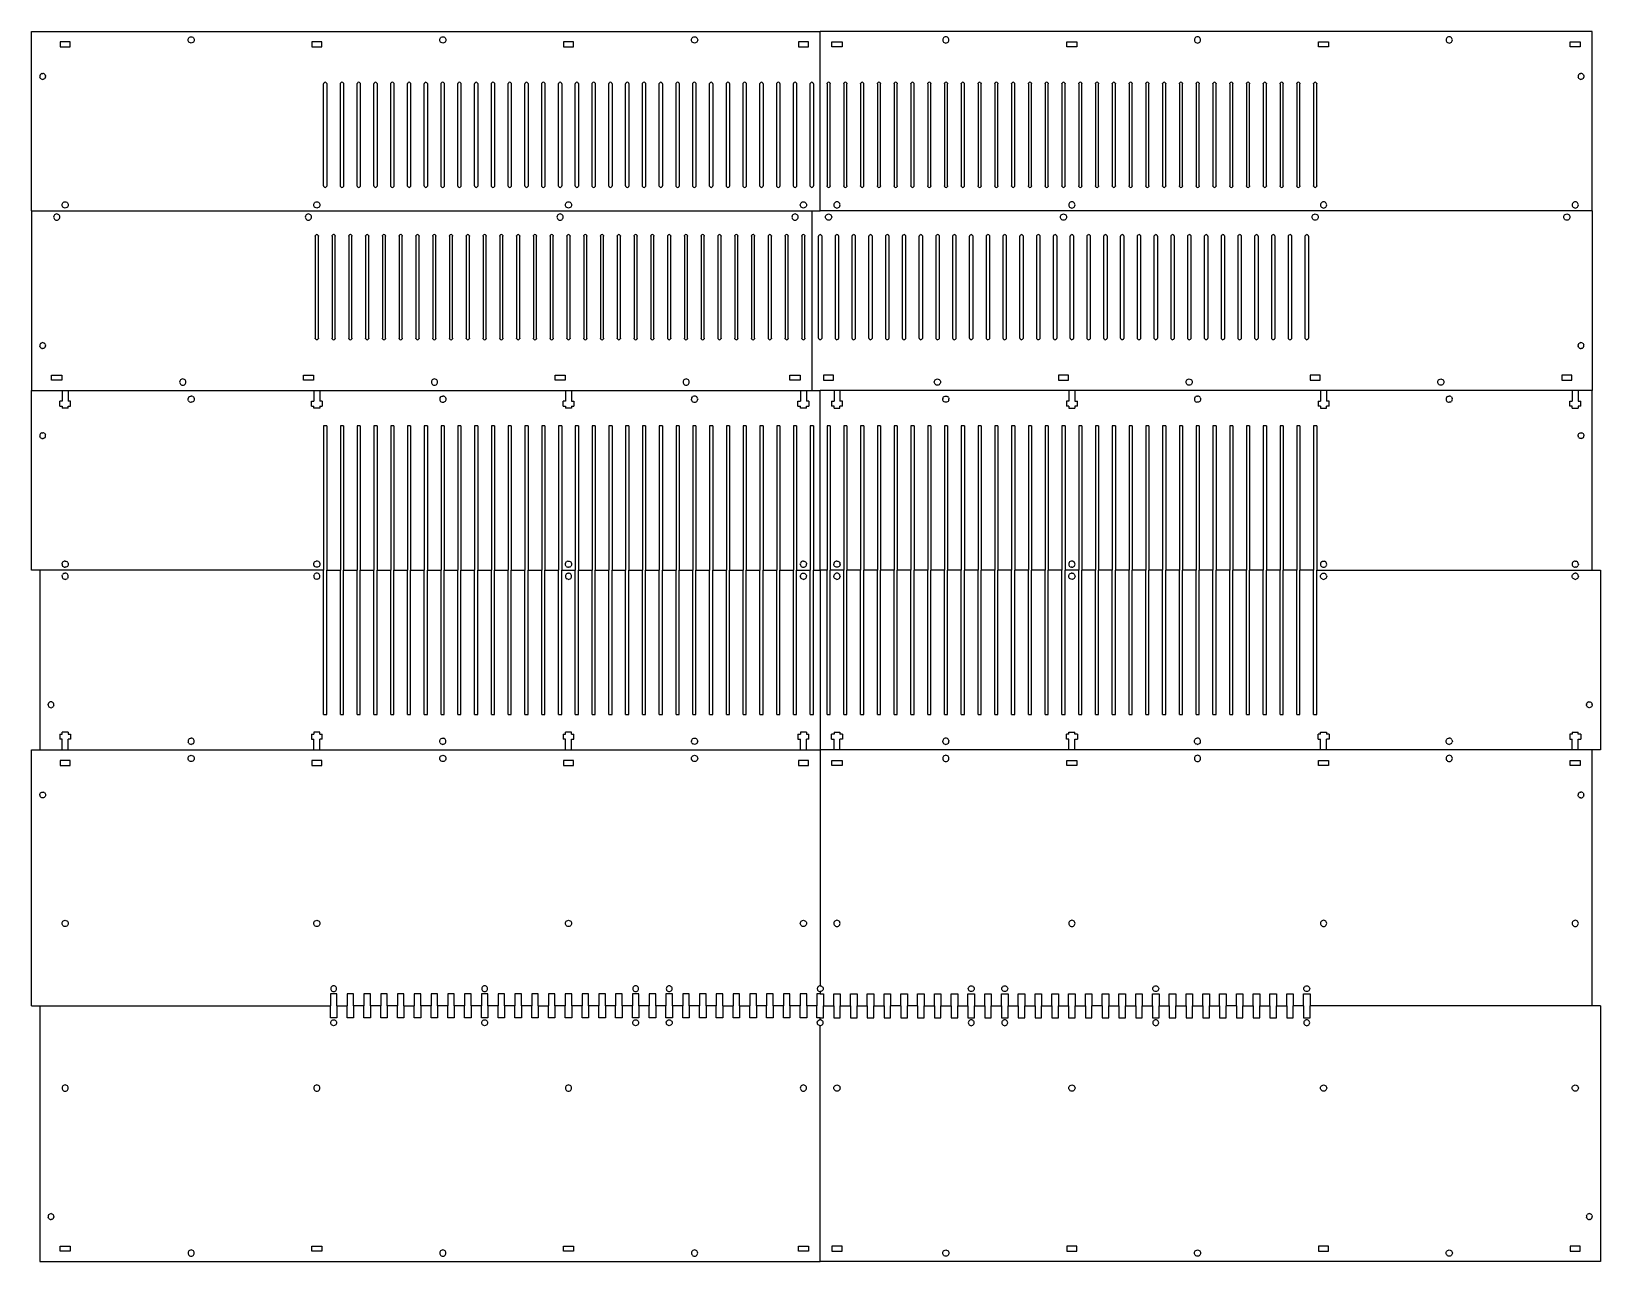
# Model space of a CAD drawing. Extents: x -559 to 246, y -225 to 406.
import ezdxf

# ---------------------------------------------------------------- set-up
doc = ezdxf.new("R2010")
doc.units = 0
doc.header["$MEASUREMENT"] = 0
doc.layers.get('0').update_dxf_attribs({"linetype": 'CONTINUOUS'})

msp = doc.modelspace()

# ---------------------------------------------------------------- linework, layer by layer
for p, q in [((-558.65, 406.26), (-154.35, 406.26)), ((-558.65, 314.16), (-558.65, 406.26)), ((-478.35, 401.86), (-478.3, 402.27)), ((-478.3, 402.27), (-478.14, 402.66)), ((-478.14, 402.66), (-477.89, 402.99)), ((-477.89, 402.99), (-477.55, 403.24)), ((-477.55, 403.24), (-477.17, 403.4)), ((-477.17, 403.4), (-476.75, 403.46)), ((-476.75, 403.46), (-476.34, 403.4)), ((-476.34, 403.4), (-475.95, 403.24)), ((-475.95, 403.24), (-475.62, 402.99)), ((-475.62, 402.99), (-475.37, 402.66)), ((-475.37, 402.66), (-475.21, 402.27)), ((-475.21, 402.27), (-475.15, 401.86)), ((-349.35, 401.86), (-349.3, 402.27)), ((-349.3, 402.27), (-349.14, 402.66)), ((-349.14, 402.66), (-348.89, 402.99)), ((-348.89, 402.99), (-348.55, 403.24)), ((-348.55, 403.24), (-348.17, 403.4)), ((-348.17, 403.4), (-347.75, 403.46)), ((-347.75, 403.46), (-347.34, 403.4)), ((-347.34, 403.4), (-346.95, 403.24)), ((-346.95, 403.24), (-346.62, 402.99)), ((-346.62, 402.99), (-346.37, 402.66)), ((-346.37, 402.66), (-346.21, 402.27)), ((-346.21, 402.27), (-346.15, 401.86)), ((-220.35, 401.86), (-220.3, 402.27)), ((-220.3, 402.27), (-220.14, 402.66)), ((-220.14, 402.66), (-219.89, 402.99)), ((-219.89, 402.99), (-219.55, 403.24)), ((-219.55, 403.24), (-219.17, 403.4)), ((-219.17, 403.4), (-218.75, 403.46)), ((-218.75, 403.46), (-218.34, 403.4)), ((-218.34, 403.4), (-217.95, 403.24)), ((-217.95, 403.24), (-217.62, 402.99)), ((-217.62, 402.99), (-217.37, 402.66)), ((-217.37, 402.66), (-217.21, 402.27)), ((-217.21, 402.27), (-217.15, 401.86)), ((-154.35, 314.16), (-154.35, 406.26)), ((241.34, 406.26), (-154.35, 406.26)), ((-91.5, 402.27), (-91.55, 401.86)), ((-91.34, 402.66), (-91.5, 402.27)), ((-91.09, 402.99), (-91.34, 402.66)), ((-90.75, 403.24), (-91.09, 402.99)), ((-90.37, 403.4), (-90.75, 403.24)), ((-89.95, 403.46), (-90.37, 403.4)), ((-89.54, 403.4), (-89.95, 403.46)), ((-89.15, 403.24), (-89.54, 403.4)), ((-88.82, 402.99), (-89.15, 403.24)), ((-88.57, 402.66), (-88.82, 402.99)), ((-88.41, 402.27), (-88.57, 402.66)), ((-88.35, 401.86), (-88.41, 402.27)), ((37.5, 402.27), (37.45, 401.86)), ((37.66, 402.66), (37.5, 402.27)), ((37.91, 402.99), (37.66, 402.66)), ((38.25, 403.24), (37.91, 402.99)), ((38.63, 403.4), (38.25, 403.24)), ((39.05, 403.46), (38.63, 403.4)), ((39.46, 403.4), (39.05, 403.46)), ((39.85, 403.24), (39.46, 403.4)), ((40.18, 402.99), (39.85, 403.24)), ((40.43, 402.66), (40.18, 402.99)), ((40.59, 402.27), (40.43, 402.66)), ((40.65, 401.86), (40.59, 402.27)), ((166.5, 402.27), (166.45, 401.86)), ((166.66, 402.66), (166.5, 402.27)), ((166.91, 402.99), (166.66, 402.66)), ((167.25, 403.24), (166.91, 402.99)), ((167.63, 403.4), (167.25, 403.24)), ((168.05, 403.46), (167.63, 403.4)), ((168.46, 403.4), (168.05, 403.46)), ((168.85, 403.24), (168.46, 403.4)), ((169.18, 402.99), (168.85, 403.24)), ((169.43, 402.66), (169.18, 402.99)), ((169.59, 402.27), (169.43, 402.66)), ((169.65, 401.86), (169.59, 402.27)), ((241.34, 314.16), (241.34, 406.26)), ((-538.75, 400.86), (-543.95, 400.86)), ((-543.95, 400.86), (-543.95, 398.26)), ((-543.95, 398.26), (-538.75, 398.26)), ((-538.75, 398.26), (-538.75, 400.86)), ((-478.3, 401.44), (-478.35, 401.86)), ((-478.14, 401.06), (-478.3, 401.44)), ((-477.89, 400.73), (-478.14, 401.06)), ((-477.55, 400.47), (-477.89, 400.73)), ((-477.17, 400.31), (-477.55, 400.47)), ((-476.75, 400.26), (-477.17, 400.31)), ((-476.34, 400.31), (-476.75, 400.26)), ((-475.95, 400.47), (-476.34, 400.31)), ((-475.62, 400.73), (-475.95, 400.47)), ((-475.37, 401.06), (-475.62, 400.73)), ((-475.21, 401.44), (-475.37, 401.06)), ((-475.15, 401.86), (-475.21, 401.44)), ((-409.75, 400.86), (-414.95, 400.86)), ((-414.95, 400.86), (-414.95, 398.26)), ((-414.95, 398.26), (-409.75, 398.26)), ((-409.75, 398.26), (-409.75, 400.86)), ((-349.3, 401.44), (-349.35, 401.86)), ((-349.14, 401.06), (-349.3, 401.44)), ((-348.89, 400.73), (-349.14, 401.06)), ((-348.55, 400.47), (-348.89, 400.73)), ((-348.17, 400.31), (-348.55, 400.47)), ((-347.75, 400.26), (-348.17, 400.31)), ((-347.34, 400.31), (-347.75, 400.26)), ((-346.95, 400.47), (-347.34, 400.31)), ((-346.62, 400.73), (-346.95, 400.47)), ((-346.37, 401.06), (-346.62, 400.73)), ((-346.21, 401.44), (-346.37, 401.06)), ((-346.15, 401.86), (-346.21, 401.44)), ((-285.95, 400.86), (-285.95, 398.26)), ((-280.75, 400.86), (-285.95, 400.86)), ((-285.95, 398.26), (-280.75, 398.26)), ((-280.75, 398.26), (-280.75, 400.86)), ((-220.3, 401.44), (-220.35, 401.86)), ((-220.14, 401.06), (-220.3, 401.44)), ((-219.89, 400.73), (-220.14, 401.06)), ((-219.55, 400.47), (-219.89, 400.73)), ((-219.17, 400.31), (-219.55, 400.47)), ((-218.75, 400.26), (-219.17, 400.31)), ((-218.34, 400.31), (-218.75, 400.26)), ((-217.95, 400.47), (-218.34, 400.31)), ((-217.62, 400.73), (-217.95, 400.47)), ((-217.37, 401.06), (-217.62, 400.73)), ((-217.21, 401.44), (-217.37, 401.06)), ((-217.15, 401.86), (-217.21, 401.44)), ((-165.55, 400.86), (-165.55, 398.26)), ((-160.35, 400.86), (-165.55, 400.86)), ((-165.55, 398.26), (-160.35, 398.26)), ((-160.35, 398.26), (-160.35, 400.86)), ((-148.35, 398.26), (-148.35, 400.86)), ((-148.35, 400.86), (-143.15, 400.86)), ((-143.15, 398.26), (-148.35, 398.26)), ((-143.15, 400.86), (-143.15, 398.26)), ((-91.55, 401.86), (-91.5, 401.44)), ((-91.5, 401.44), (-91.34, 401.06)), ((-91.34, 401.06), (-91.09, 400.73)), ((-91.09, 400.73), (-90.75, 400.47)), ((-90.75, 400.47), (-90.37, 400.31)), ((-90.37, 400.31), (-89.95, 400.26)), ((-89.95, 400.26), (-89.54, 400.31)), ((-89.54, 400.31), (-89.15, 400.47)), ((-89.15, 400.47), (-88.82, 400.73)), ((-88.82, 400.73), (-88.57, 401.06)), ((-88.57, 401.06), (-88.41, 401.44)), ((-88.41, 401.44), (-88.35, 401.86)), ((-27.95, 398.26), (-27.95, 400.86)), ((-27.95, 400.86), (-22.75, 400.86)), ((-22.75, 398.26), (-27.95, 398.26)), ((-22.75, 400.86), (-22.75, 398.26)), ((37.45, 401.86), (37.5, 401.44)), ((37.5, 401.44), (37.66, 401.06)), ((37.66, 401.06), (37.91, 400.73)), ((37.91, 400.73), (38.25, 400.47)), ((38.25, 400.47), (38.63, 400.31)), ((38.63, 400.31), (39.05, 400.26)), ((39.05, 400.26), (39.46, 400.31)), ((39.46, 400.31), (39.85, 400.47)), ((39.85, 400.47), (40.18, 400.73)), ((40.18, 400.73), (40.43, 401.06)), ((40.43, 401.06), (40.59, 401.44)), ((40.59, 401.44), (40.65, 401.86)), ((101.05, 398.26), (101.05, 400.86)), ((101.05, 400.86), (106.25, 400.86)), ((106.25, 398.26), (101.05, 398.26)), ((106.25, 400.86), (106.25, 398.26)), ((166.45, 401.86), (166.5, 401.44)), ((166.5, 401.44), (166.66, 401.06)), ((166.66, 401.06), (166.91, 400.73)), ((166.91, 400.73), (167.25, 400.47)), ((167.25, 400.47), (167.63, 400.31)), ((167.63, 400.31), (168.05, 400.26)), ((168.05, 400.26), (168.46, 400.31)), ((168.46, 400.31), (168.85, 400.47)), ((168.85, 400.47), (169.18, 400.73)), ((169.18, 400.73), (169.43, 401.06)), ((169.43, 401.06), (169.59, 401.44)), ((169.59, 401.44), (169.65, 401.86)), ((230.05, 398.26), (230.05, 400.86)), ((230.05, 400.86), (235.25, 400.86)), ((235.25, 398.26), (230.05, 398.26)), ((235.25, 400.86), (235.25, 398.26)), ((-554.32, 383.54), (-554.37, 383.15)), ((-554.37, 383.15), (-554.32, 382.76)), ((-554.17, 383.9), (-554.32, 383.54)), ((-554.17, 382.4), (-554.32, 382.76)), ((-553.93, 384.21), (-554.17, 383.9)), ((-553.93, 382.09), (-554.17, 382.4)), ((-553.62, 384.45), (-553.93, 384.21)), ((-553.62, 381.85), (-553.93, 382.09)), ((-553.26, 384.6), (-553.62, 384.45)), ((-553.62, 381.85), (-553.26, 381.7)), ((-553.26, 384.6), (-552.87, 384.65)), ((-553.26, 381.7), (-552.87, 381.65)), ((-552.48, 384.6), (-552.87, 384.65)), ((-552.48, 381.7), (-552.87, 381.65)), ((-552.12, 384.45), (-552.48, 384.6)), ((-552.48, 381.7), (-552.12, 381.85)), ((-552.12, 384.45), (-551.81, 384.21)), ((-551.81, 382.09), (-552.12, 381.85)), ((-551.81, 384.21), (-551.57, 383.9)), ((-551.57, 382.4), (-551.81, 382.09)), ((-551.57, 383.9), (-551.42, 383.54)), ((-551.57, 382.4), (-551.42, 382.76)), ((-551.37, 383.15), (-551.42, 383.54)), ((-551.37, 383.15), (-551.42, 382.76)), ((-408.86, 379.36), (-408.83, 379.56)), ((-408.86, 327.06), (-408.86, 379.36)), ((-408.83, 379.56), (-408.75, 379.76)), ((-408.75, 379.76), (-408.62, 379.92)), ((-408.62, 379.92), (-408.46, 380.05)), ((-408.06, 380.16), (-408.46, 380.05)), ((-407.66, 380.05), (-408.06, 380.16)), ((-407.66, 380.05), (-407.49, 379.92)), ((-407.49, 379.92), (-407.36, 379.76)), ((-407.36, 379.76), (-407.28, 379.56)), ((-407.28, 379.56), (-407.26, 379.36)), ((-407.26, 379.36), (-407.26, 327.06)), ((-400.26, 379.36), (-400.23, 379.56)), ((-400.26, 327.06), (-400.26, 379.36)), ((-400.23, 379.56), (-400.15, 379.76)), ((-400.15, 379.76), (-400.02, 379.92)), ((-400.02, 379.92), (-399.86, 380.05)), ((-399.46, 380.16), (-399.86, 380.05)), ((-399.06, 380.05), (-399.46, 380.16)), ((-399.06, 380.05), (-398.89, 379.92)), ((-398.89, 379.92), (-398.76, 379.76)), ((-398.76, 379.76), (-398.68, 379.56)), ((-398.68, 379.56), (-398.66, 379.36)), ((-398.66, 379.36), (-398.66, 327.06)), ((-391.66, 379.36), (-391.63, 379.56)), ((-391.66, 327.06), (-391.66, 379.36)), ((-391.63, 379.56), (-391.55, 379.76)), ((-391.55, 379.76), (-391.42, 379.92)), ((-391.42, 379.92), (-391.26, 380.05)), ((-390.86, 380.16), (-391.26, 380.05)), ((-390.46, 380.05), (-390.86, 380.16)), ((-390.46, 380.05), (-390.29, 379.92)), ((-390.29, 379.92), (-390.16, 379.76)), ((-390.16, 379.76), (-390.08, 379.56)), ((-390.08, 379.56), (-390.06, 379.36)), ((-390.06, 379.36), (-390.06, 327.06)), ((-383.06, 379.36), (-383.03, 379.56)), ((-383.06, 327.06), (-383.06, 379.36)), ((-383.03, 379.56), (-382.95, 379.76)), ((-382.95, 379.76), (-382.82, 379.92)), ((-382.82, 379.92), (-382.66, 380.05)), ((-382.26, 380.16), (-382.66, 380.05)), ((-381.86, 380.05), (-382.26, 380.16)), ((-381.86, 380.05), (-381.69, 379.92)), ((-381.69, 379.92), (-381.56, 379.76)), ((-381.56, 379.76), (-381.48, 379.56)), ((-381.48, 379.56), (-381.46, 379.36)), ((-381.46, 379.36), (-381.46, 327.06)), ((-374.46, 379.36), (-374.43, 379.56)), ((-374.46, 327.06), (-374.46, 379.36)), ((-374.43, 379.56), (-374.35, 379.76)), ((-374.35, 379.76), (-374.22, 379.92)), ((-374.22, 379.92), (-374.06, 380.05)), ((-373.66, 380.16), (-374.06, 380.05)), ((-373.26, 380.05), (-373.66, 380.16)), ((-373.26, 380.05), (-373.09, 379.92)), ((-373.09, 379.92), (-372.96, 379.76)), ((-372.96, 379.76), (-372.88, 379.56)), ((-372.88, 379.56), (-372.86, 379.36)), ((-372.86, 379.36), (-372.86, 327.06)), ((-365.86, 379.36), (-365.83, 379.56)), ((-365.86, 327.06), (-365.86, 379.36)), ((-365.83, 379.56), (-365.75, 379.76)), ((-365.75, 379.76), (-365.62, 379.92)), ((-365.62, 379.92), (-365.46, 380.05)), ((-365.06, 380.16), (-365.46, 380.05)), ((-364.66, 380.05), (-365.06, 380.16)), ((-364.66, 380.05), (-364.49, 379.92)), ((-364.49, 379.92), (-364.36, 379.76)), ((-364.36, 379.76), (-364.28, 379.56)), ((-364.28, 379.56), (-364.26, 379.36)), ((-364.26, 379.36), (-364.26, 327.06)), ((-357.26, 379.36), (-357.23, 379.56)), ((-357.26, 327.06), (-357.26, 379.36)), ((-357.23, 379.56), (-357.15, 379.76)), ((-357.15, 379.76), (-357.02, 379.92)), ((-357.02, 379.92), (-356.86, 380.05)), ((-356.46, 380.16), (-356.86, 380.05)), ((-356.46, 380.16), (-356.19, 380.1)), ((-355.89, 379.92), (-356.19, 380.1)), ((-355.89, 379.92), (-355.76, 379.76)), ((-355.76, 379.76), (-355.68, 379.56)), ((-355.68, 379.56), (-355.66, 379.36)), ((-355.66, 379.36), (-355.66, 327.06)), ((-348.66, 379.36), (-348.63, 379.56)), ((-348.66, 327.06), (-348.66, 379.36)), ((-348.63, 379.56), (-348.55, 379.76)), ((-348.55, 379.76), (-348.42, 379.92)), ((-348.42, 379.92), (-348.26, 380.05)), ((-347.86, 380.16), (-348.26, 380.05)), ((-347.46, 380.05), (-347.86, 380.16)), ((-347.46, 380.05), (-347.29, 379.92)), ((-347.29, 379.92), (-347.16, 379.76)), ((-347.16, 379.76), (-347.08, 379.56)), ((-347.08, 379.56), (-347.06, 379.36)), ((-347.06, 379.36), (-347.06, 327.06)), ((-340.06, 379.36), (-340.03, 379.56)), ((-340.06, 327.06), (-340.06, 379.36)), ((-340.03, 379.56), (-339.95, 379.76)), ((-339.95, 379.76), (-339.82, 379.92)), ((-339.82, 379.92), (-339.66, 380.05)), ((-339.26, 380.16), (-339.66, 380.05)), ((-338.86, 380.05), (-339.26, 380.16)), ((-338.86, 380.05), (-338.69, 379.92)), ((-338.69, 379.92), (-338.56, 379.76)), ((-338.56, 379.76), (-338.48, 379.56)), ((-338.48, 379.56), (-338.46, 379.36)), ((-338.46, 379.36), (-338.46, 327.06)), ((-331.46, 379.36), (-331.43, 379.56)), ((-331.46, 327.06), (-331.46, 379.36)), ((-331.43, 379.56), (-331.35, 379.76)), ((-331.35, 379.76), (-331.22, 379.92)), ((-331.22, 379.92), (-331.06, 380.05)), ((-330.66, 380.16), (-331.06, 380.05)), ((-330.26, 380.05), (-330.66, 380.16)), ((-330.26, 380.05), (-330.09, 379.92)), ((-330.09, 379.92), (-329.96, 379.76)), ((-329.96, 379.76), (-329.88, 379.56)), ((-329.88, 379.56), (-329.86, 379.36)), ((-329.86, 379.36), (-329.86, 327.06)), ((-322.86, 379.36), (-322.83, 379.56)), ((-322.86, 327.06), (-322.86, 379.36)), ((-322.83, 379.56), (-322.75, 379.76)), ((-322.75, 379.76), (-322.62, 379.92)), ((-322.62, 379.92), (-322.46, 380.05)), ((-322.06, 380.16), (-322.46, 380.05)), ((-321.66, 380.05), (-322.06, 380.16)), ((-321.66, 380.05), (-321.49, 379.92)), ((-321.49, 379.92), (-321.36, 379.76)), ((-321.36, 379.76), (-321.28, 379.56)), ((-321.28, 379.56), (-321.26, 379.36)), ((-321.26, 379.36), (-321.26, 327.06)), ((-314.26, 379.36), (-314.23, 379.56)), ((-314.26, 327.06), (-314.26, 379.36)), ((-314.23, 379.56), (-314.15, 379.76)), ((-314.15, 379.76), (-314.02, 379.92)), ((-314.02, 379.92), (-313.86, 380.05)), ((-313.46, 380.16), (-313.86, 380.05)), ((-313.06, 380.05), (-313.46, 380.16)), ((-313.06, 380.05), (-312.89, 379.92)), ((-312.89, 379.92), (-312.76, 379.76)), ((-312.76, 379.76), (-312.68, 379.56)), ((-312.68, 379.56), (-312.66, 379.36)), ((-312.66, 379.36), (-312.66, 327.06)), ((-305.66, 379.36), (-305.63, 379.56)), ((-305.66, 327.06), (-305.66, 379.36)), ((-305.63, 379.56), (-305.55, 379.76)), ((-305.55, 379.76), (-305.42, 379.92)), ((-305.42, 379.92), (-305.26, 380.05)), ((-304.86, 380.16), (-305.26, 380.05)), ((-304.46, 380.05), (-304.86, 380.16)), ((-304.46, 380.05), (-304.29, 379.92)), ((-304.29, 379.92), (-304.16, 379.76)), ((-304.16, 379.76), (-304.08, 379.56)), ((-304.08, 379.56), (-304.06, 379.36)), ((-304.06, 379.36), (-304.06, 327.06)), ((-297.06, 379.36), (-297.03, 379.56)), ((-297.06, 327.06), (-297.06, 379.36)), ((-297.03, 379.56), (-296.95, 379.76)), ((-296.95, 379.76), (-296.82, 379.92)), ((-296.82, 379.92), (-296.66, 380.05)), ((-296.26, 380.16), (-296.66, 380.05)), ((-295.86, 380.05), (-296.26, 380.16)), ((-295.86, 380.05), (-295.69, 379.92)), ((-295.69, 379.92), (-295.56, 379.76)), ((-295.56, 379.76), (-295.48, 379.56)), ((-295.48, 379.56), (-295.46, 379.36)), ((-295.46, 379.36), (-295.46, 327.06)), ((-288.46, 379.36), (-288.43, 379.56)), ((-288.46, 327.06), (-288.46, 379.36)), ((-288.43, 379.56), (-288.35, 379.76)), ((-288.35, 379.76), (-288.22, 379.92)), ((-288.22, 379.92), (-288.06, 380.05)), ((-287.66, 380.16), (-288.06, 380.05)), ((-287.26, 380.05), (-287.66, 380.16)), ((-287.26, 380.05), (-287.09, 379.92)), ((-287.09, 379.92), (-286.96, 379.76)), ((-286.96, 379.76), (-286.88, 379.56)), ((-286.88, 379.56), (-286.86, 379.36)), ((-286.86, 379.36), (-286.86, 327.06)), ((-279.86, 379.36), (-279.83, 379.56)), ((-279.86, 327.06), (-279.86, 379.36)), ((-279.83, 379.56), (-279.75, 379.76)), ((-279.75, 379.76), (-279.62, 379.92)), ((-279.62, 379.92), (-279.46, 380.05)), ((-279.06, 380.16), (-279.46, 380.05)), ((-278.66, 380.05), (-279.06, 380.16)), ((-278.66, 380.05), (-278.49, 379.92)), ((-278.49, 379.92), (-278.36, 379.76)), ((-278.36, 379.76), (-278.28, 379.56)), ((-278.28, 379.56), (-278.26, 379.36)), ((-278.26, 379.36), (-278.26, 327.06)), ((-271.26, 379.36), (-271.23, 379.56)), ((-271.26, 327.06), (-271.26, 379.36)), ((-271.23, 379.56), (-271.15, 379.76)), ((-271.15, 379.76), (-271.02, 379.92)), ((-271.02, 379.92), (-270.86, 380.05)), ((-270.46, 380.16), (-270.86, 380.05)), ((-270.06, 380.05), (-270.46, 380.16)), ((-270.06, 380.05), (-269.89, 379.92)), ((-269.89, 379.92), (-269.76, 379.76)), ((-269.76, 379.76), (-269.68, 379.56)), ((-269.68, 379.56), (-269.66, 379.36)), ((-269.66, 379.36), (-269.66, 327.06)), ((-262.66, 379.36), (-262.63, 379.56)), ((-262.66, 327.06), (-262.66, 379.36)), ((-262.63, 379.56), (-262.55, 379.76)), ((-262.55, 379.76), (-262.42, 379.92)), ((-262.42, 379.92), (-262.26, 380.05)), ((-261.86, 380.16), (-262.26, 380.05)), ((-261.46, 380.05), (-261.86, 380.16)), ((-261.46, 380.05), (-261.29, 379.92)), ((-261.29, 379.92), (-261.16, 379.76)), ((-261.16, 379.76), (-261.08, 379.56)), ((-261.08, 379.56), (-261.06, 379.36)), ((-261.06, 379.36), (-261.06, 327.06)), ((-254.06, 379.36), (-254.03, 379.56)), ((-254.06, 327.06), (-254.06, 379.36)), ((-254.03, 379.56), (-253.95, 379.76)), ((-253.95, 379.76), (-253.82, 379.92)), ((-253.82, 379.92), (-253.66, 380.05)), ((-253.26, 380.16), (-253.66, 380.05)), ((-252.86, 380.05), (-253.26, 380.16)), ((-252.86, 380.05), (-252.69, 379.92)), ((-252.69, 379.92), (-252.56, 379.76)), ((-252.56, 379.76), (-252.48, 379.56)), ((-252.48, 379.56), (-252.46, 379.36)), ((-252.46, 379.36), (-252.46, 327.06)), ((-245.46, 379.36), (-245.43, 379.56)), ((-245.46, 327.06), (-245.46, 379.36)), ((-245.43, 379.56), (-245.35, 379.76)), ((-245.35, 379.76), (-245.22, 379.92)), ((-245.22, 379.92), (-245.06, 380.05)), ((-244.66, 380.16), (-245.06, 380.05)), ((-244.26, 380.05), (-244.66, 380.16)), ((-244.26, 380.05), (-244.09, 379.92)), ((-244.09, 379.92), (-243.96, 379.76)), ((-243.96, 379.76), (-243.88, 379.56)), ((-243.88, 379.56), (-243.86, 379.36)), ((-243.86, 379.36), (-243.86, 327.06)), ((-236.86, 379.36), (-236.83, 379.56)), ((-236.86, 327.06), (-236.86, 379.36)), ((-236.83, 379.56), (-236.75, 379.76)), ((-236.75, 379.76), (-236.62, 379.92)), ((-236.62, 379.92), (-236.46, 380.05)), ((-236.06, 380.16), (-236.46, 380.05)), ((-235.66, 380.05), (-236.06, 380.16)), ((-235.66, 380.05), (-235.49, 379.92)), ((-235.49, 379.92), (-235.36, 379.76)), ((-235.36, 379.76), (-235.28, 379.56)), ((-235.28, 379.56), (-235.26, 379.36)), ((-235.26, 379.36), (-235.26, 327.06)), ((-228.26, 379.36), (-228.23, 379.56)), ((-228.26, 327.06), (-228.26, 379.36)), ((-228.23, 379.56), (-228.15, 379.76)), ((-228.15, 379.76), (-228.02, 379.92)), ((-228.02, 379.92), (-227.86, 380.05)), ((-227.46, 380.16), (-227.86, 380.05)), ((-227.06, 380.05), (-227.46, 380.16)), ((-227.06, 380.05), (-226.89, 379.92)), ((-226.89, 379.92), (-226.76, 379.76)), ((-226.76, 379.76), (-226.68, 379.56)), ((-226.68, 379.56), (-226.66, 379.36)), ((-226.66, 379.36), (-226.66, 327.06)), ((-219.66, 379.36), (-219.63, 379.56)), ((-219.66, 327.06), (-219.66, 379.36)), ((-219.63, 379.56), (-219.55, 379.76)), ((-219.55, 379.76), (-219.42, 379.92)), ((-219.42, 379.92), (-219.26, 380.05)), ((-218.86, 380.16), (-219.26, 380.05)), ((-218.46, 380.05), (-218.86, 380.16)), ((-218.46, 380.05), (-218.29, 379.92)), ((-218.29, 379.92), (-218.16, 379.76)), ((-218.16, 379.76), (-218.08, 379.56)), ((-218.08, 379.56), (-218.06, 379.36)), ((-218.06, 379.36), (-218.06, 327.06)), ((-211.06, 379.36), (-211.03, 379.56)), ((-211.06, 327.06), (-211.06, 379.36)), ((-211.03, 379.56), (-210.95, 379.76)), ((-210.95, 379.76), (-210.82, 379.92)), ((-210.82, 379.92), (-210.66, 380.05)), ((-210.26, 380.16), (-210.66, 380.05)), ((-209.86, 380.05), (-210.26, 380.16)), ((-209.86, 380.05), (-209.69, 379.92)), ((-209.69, 379.92), (-209.56, 379.76)), ((-209.56, 379.76), (-209.48, 379.56)), ((-209.48, 379.56), (-209.46, 379.36)), ((-209.46, 379.36), (-209.46, 327.06)), ((-202.46, 379.36), (-202.43, 379.56)), ((-202.46, 327.06), (-202.46, 379.36)), ((-202.43, 379.56), (-202.35, 379.76)), ((-202.35, 379.76), (-202.22, 379.92)), ((-202.22, 379.92), (-202.06, 380.05)), ((-201.66, 380.16), (-202.06, 380.05)), ((-201.26, 380.05), (-201.66, 380.16)), ((-201.26, 380.05), (-201.09, 379.92)), ((-201.09, 379.92), (-200.96, 379.76)), ((-200.96, 379.76), (-200.88, 379.56)), ((-200.88, 379.56), (-200.86, 379.36)), ((-200.86, 379.36), (-200.86, 327.06)), ((-193.86, 379.36), (-193.83, 379.56)), ((-193.86, 327.06), (-193.86, 379.36)), ((-193.83, 379.56), (-193.75, 379.76)), ((-193.75, 379.76), (-193.62, 379.92)), ((-193.62, 379.92), (-193.46, 380.05)), ((-193.06, 380.16), (-193.46, 380.05)), ((-192.66, 380.05), (-193.06, 380.16)), ((-192.66, 380.05), (-192.49, 379.92)), ((-192.49, 379.92), (-192.36, 379.76)), ((-192.36, 379.76), (-192.28, 379.56)), ((-192.28, 379.56), (-192.26, 379.36)), ((-192.26, 379.36), (-192.26, 327.06)), ((-185.26, 379.36), (-185.23, 379.56)), ((-185.26, 327.06), (-185.26, 379.36)), ((-185.23, 379.56), (-185.15, 379.76)), ((-185.15, 379.76), (-185.02, 379.92)), ((-185.02, 379.92), (-184.86, 380.05)), ((-184.46, 380.16), (-184.86, 380.05)), ((-184.06, 380.05), (-184.46, 380.16)), ((-184.06, 380.05), (-183.89, 379.92)), ((-183.89, 379.92), (-183.76, 379.76)), ((-183.76, 379.76), (-183.68, 379.56)), ((-183.68, 379.56), (-183.66, 379.36)), ((-183.66, 379.36), (-183.66, 327.06)), ((-176.66, 379.36), (-176.63, 379.56)), ((-176.66, 327.06), (-176.66, 379.36)), ((-176.63, 379.56), (-176.55, 379.76)), ((-176.55, 379.76), (-176.42, 379.92)), ((-176.42, 379.92), (-176.26, 380.05)), ((-175.86, 380.16), (-176.26, 380.05)), ((-175.46, 380.05), (-175.86, 380.16)), ((-175.46, 380.05), (-175.29, 379.92)), ((-175.29, 379.92), (-175.16, 379.76)), ((-175.16, 379.76), (-175.08, 379.56)), ((-175.08, 379.56), (-175.06, 379.36)), ((-175.06, 379.36), (-175.06, 327.06)), ((-168.06, 379.36), (-168.03, 379.56)), ((-168.06, 327.06), (-168.06, 379.36)), ((-168.03, 379.56), (-167.95, 379.76)), ((-167.95, 379.76), (-167.82, 379.92)), ((-167.82, 379.92), (-167.66, 380.05)), ((-167.26, 380.16), (-167.66, 380.05)), ((-166.86, 380.05), (-167.26, 380.16)), ((-166.86, 380.05), (-166.69, 379.92)), ((-166.69, 379.92), (-166.56, 379.76)), ((-166.56, 379.76), (-166.48, 379.56)), ((-166.48, 379.56), (-166.46, 379.36)), ((-166.46, 379.36), (-166.46, 327.06)), ((-159.46, 379.36), (-159.43, 379.56)), ((-159.46, 327.06), (-159.46, 379.36)), ((-159.43, 379.56), (-159.35, 379.76)), ((-159.35, 379.76), (-159.22, 379.92)), ((-159.22, 379.92), (-159.06, 380.05)), ((-158.66, 380.16), (-159.06, 380.05)), ((-158.26, 380.05), (-158.66, 380.16)), ((-158.26, 380.05), (-158.09, 379.92)), ((-158.09, 379.92), (-157.96, 379.76)), ((-157.96, 379.76), (-157.88, 379.56)), ((-157.88, 379.56), (-157.86, 379.36)), ((-157.86, 379.36), (-157.86, 327.06)), ((-150.85, 379.36), (-150.83, 379.56)), ((-150.85, 379.36), (-150.85, 327.06)), ((-150.83, 379.56), (-150.75, 379.76)), ((-150.75, 379.76), (-150.62, 379.92)), ((-150.62, 379.92), (-150.45, 380.05)), ((-150.05, 380.16), (-150.45, 380.05)), ((-149.65, 380.05), (-150.05, 380.16)), ((-149.65, 380.05), (-149.49, 379.92)), ((-149.49, 379.92), (-149.36, 379.76)), ((-149.36, 379.76), (-149.28, 379.56)), ((-149.28, 379.56), (-149.25, 379.36)), ((-149.25, 327.06), (-149.25, 379.36)), ((-142.25, 379.36), (-142.23, 379.56)), ((-142.25, 379.36), (-142.25, 327.06)), ((-142.23, 379.56), (-142.15, 379.76)), ((-142.15, 379.76), (-142.02, 379.92)), ((-142.02, 379.92), (-141.85, 380.05)), ((-141.45, 380.16), (-141.85, 380.05)), ((-141.05, 380.05), (-141.45, 380.16)), ((-141.05, 380.05), (-140.89, 379.92)), ((-140.89, 379.92), (-140.76, 379.76)), ((-140.76, 379.76), (-140.68, 379.56)), ((-140.68, 379.56), (-140.65, 379.36)), ((-140.65, 327.06), (-140.65, 379.36)), ((-133.65, 379.36), (-133.63, 379.56)), ((-133.65, 379.36), (-133.65, 327.06)), ((-133.63, 379.56), (-133.55, 379.76)), ((-133.55, 379.76), (-133.42, 379.92)), ((-133.42, 379.92), (-133.25, 380.05)), ((-132.85, 380.16), (-133.25, 380.05)), ((-132.45, 380.05), (-132.85, 380.16)), ((-132.45, 380.05), (-132.29, 379.92)), ((-132.29, 379.92), (-132.16, 379.76)), ((-132.16, 379.76), (-132.08, 379.56)), ((-132.08, 379.56), (-132.05, 379.36)), ((-132.05, 327.06), (-132.05, 379.36)), ((-125.05, 379.36), (-125.03, 379.56)), ((-125.05, 379.36), (-125.05, 327.06)), ((-125.03, 379.56), (-124.95, 379.76)), ((-124.95, 379.76), (-124.82, 379.92)), ((-124.82, 379.92), (-124.65, 380.05)), ((-124.25, 380.16), (-124.65, 380.05)), ((-123.85, 380.05), (-124.25, 380.16)), ((-123.85, 380.05), (-123.69, 379.92)), ((-123.69, 379.92), (-123.56, 379.76)), ((-123.56, 379.76), (-123.48, 379.56)), ((-123.48, 379.56), (-123.45, 379.36)), ((-123.45, 327.06), (-123.45, 379.36)), ((-116.45, 379.36), (-116.43, 379.56)), ((-116.45, 379.36), (-116.45, 327.06)), ((-116.43, 379.56), (-116.35, 379.76)), ((-116.35, 379.76), (-116.22, 379.92)), ((-116.22, 379.92), (-116.05, 380.05)), ((-115.65, 380.16), (-116.05, 380.05)), ((-115.25, 380.05), (-115.65, 380.16)), ((-115.25, 380.05), (-115.09, 379.92)), ((-115.09, 379.92), (-114.96, 379.76)), ((-114.96, 379.76), (-114.88, 379.56)), ((-114.88, 379.56), (-114.85, 379.36)), ((-114.85, 327.06), (-114.85, 379.36)), ((-107.85, 379.36), (-107.83, 379.56)), ((-107.85, 379.36), (-107.85, 327.06)), ((-107.83, 379.56), (-107.75, 379.76)), ((-107.75, 379.76), (-107.62, 379.92)), ((-107.62, 379.92), (-107.45, 380.05)), ((-107.05, 380.16), (-107.45, 380.05)), ((-106.65, 380.05), (-107.05, 380.16)), ((-106.65, 380.05), (-106.49, 379.92)), ((-106.49, 379.92), (-106.36, 379.76)), ((-106.36, 379.76), (-106.28, 379.56)), ((-106.28, 379.56), (-106.25, 379.36)), ((-106.25, 327.06), (-106.25, 379.36)), ((-99.25, 379.36), (-99.23, 379.56)), ((-99.25, 379.36), (-99.25, 327.06)), ((-99.23, 379.56), (-99.15, 379.76)), ((-99.15, 379.76), (-99.02, 379.92)), ((-99.02, 379.92), (-98.85, 380.05)), ((-98.45, 380.16), (-98.85, 380.05)), ((-98.05, 380.05), (-98.45, 380.16)), ((-98.05, 380.05), (-97.89, 379.92)), ((-97.89, 379.92), (-97.76, 379.76)), ((-97.76, 379.76), (-97.68, 379.56)), ((-97.68, 379.56), (-97.65, 379.36)), ((-97.65, 327.06), (-97.65, 379.36)), ((-90.65, 379.36), (-90.63, 379.56)), ((-90.65, 379.36), (-90.65, 327.06)), ((-90.63, 379.56), (-90.55, 379.76)), ((-90.55, 379.76), (-90.42, 379.92)), ((-90.42, 379.92), (-90.25, 380.05)), ((-89.85, 380.16), (-90.25, 380.05)), ((-89.45, 380.05), (-89.85, 380.16)), ((-89.45, 380.05), (-89.29, 379.92)), ((-89.29, 379.92), (-89.16, 379.76)), ((-89.16, 379.76), (-89.08, 379.56)), ((-89.08, 379.56), (-89.05, 379.36)), ((-89.05, 327.06), (-89.05, 379.36)), ((-82.05, 379.36), (-82.03, 379.56)), ((-82.05, 379.36), (-82.05, 327.06)), ((-82.03, 379.56), (-81.95, 379.76)), ((-81.95, 379.76), (-81.82, 379.92)), ((-81.82, 379.92), (-81.65, 380.05)), ((-81.25, 380.16), (-81.65, 380.05)), ((-80.85, 380.05), (-81.25, 380.16)), ((-80.85, 380.05), (-80.69, 379.92)), ((-80.69, 379.92), (-80.56, 379.76)), ((-80.56, 379.76), (-80.48, 379.56)), ((-80.48, 379.56), (-80.45, 379.36)), ((-80.45, 327.06), (-80.45, 379.36)), ((-73.45, 379.36), (-73.43, 379.56)), ((-73.45, 379.36), (-73.45, 327.06)), ((-73.43, 379.56), (-73.35, 379.76)), ((-73.35, 379.76), (-73.22, 379.92)), ((-73.22, 379.92), (-73.05, 380.05)), ((-72.65, 380.16), (-73.05, 380.05)), ((-72.38, 380.1), (-72.65, 380.16)), ((-72.38, 380.1), (-72.09, 379.92)), ((-72.09, 379.92), (-71.96, 379.76)), ((-71.96, 379.76), (-71.88, 379.56)), ((-71.88, 379.56), (-71.85, 379.36)), ((-71.85, 327.06), (-71.85, 379.36)), ((-64.85, 379.36), (-64.83, 379.56)), ((-64.85, 379.36), (-64.85, 327.06)), ((-64.83, 379.56), (-64.75, 379.76)), ((-64.75, 379.76), (-64.62, 379.92)), ((-64.62, 379.92), (-64.45, 380.05)), ((-64.05, 380.16), (-64.45, 380.05)), ((-63.65, 380.05), (-64.05, 380.16)), ((-63.65, 380.05), (-63.49, 379.92)), ((-63.49, 379.92), (-63.36, 379.76)), ((-63.36, 379.76), (-63.28, 379.56)), ((-63.28, 379.56), (-63.25, 379.36)), ((-63.25, 327.06), (-63.25, 379.36)), ((-56.25, 379.36), (-56.23, 379.56)), ((-56.25, 379.36), (-56.25, 327.06)), ((-56.23, 379.56), (-56.15, 379.76)), ((-56.15, 379.76), (-56.02, 379.92)), ((-56.02, 379.92), (-55.85, 380.05)), ((-55.45, 380.16), (-55.85, 380.05)), ((-55.05, 380.05), (-55.45, 380.16)), ((-55.05, 380.05), (-54.89, 379.92)), ((-54.89, 379.92), (-54.76, 379.76)), ((-54.76, 379.76), (-54.68, 379.56)), ((-54.68, 379.56), (-54.65, 379.36)), ((-54.65, 327.06), (-54.65, 379.36)), ((-47.65, 379.36), (-47.63, 379.56)), ((-47.65, 379.36), (-47.65, 327.06)), ((-47.63, 379.56), (-47.55, 379.76)), ((-47.55, 379.76), (-47.42, 379.92)), ((-47.42, 379.92), (-47.25, 380.05)), ((-46.85, 380.16), (-47.25, 380.05)), ((-46.45, 380.05), (-46.85, 380.16)), ((-46.45, 380.05), (-46.29, 379.92)), ((-46.29, 379.92), (-46.16, 379.76)), ((-46.16, 379.76), (-46.08, 379.56)), ((-46.08, 379.56), (-46.05, 379.36)), ((-46.05, 327.06), (-46.05, 379.36)), ((-39.05, 379.36), (-39.03, 379.56)), ((-39.05, 379.36), (-39.05, 327.06)), ((-39.03, 379.56), (-38.95, 379.76)), ((-38.95, 379.76), (-38.82, 379.92)), ((-38.82, 379.92), (-38.65, 380.05)), ((-38.25, 380.16), (-38.65, 380.05)), ((-37.85, 380.05), (-38.25, 380.16)), ((-37.85, 380.05), (-37.69, 379.92)), ((-37.69, 379.92), (-37.56, 379.76)), ((-37.56, 379.76), (-37.48, 379.56)), ((-37.48, 379.56), (-37.45, 379.36)), ((-37.45, 327.06), (-37.45, 379.36)), ((-30.45, 379.36), (-30.43, 379.56)), ((-30.45, 379.36), (-30.45, 327.06)), ((-30.43, 379.56), (-30.35, 379.76)), ((-30.35, 379.76), (-30.22, 379.92)), ((-30.22, 379.92), (-30.05, 380.05)), ((-29.65, 380.16), (-30.05, 380.05)), ((-29.25, 380.05), (-29.65, 380.16)), ((-29.25, 380.05), (-29.09, 379.92)), ((-29.09, 379.92), (-28.96, 379.76)), ((-28.96, 379.76), (-28.88, 379.56)), ((-28.88, 379.56), (-28.85, 379.36)), ((-28.85, 327.06), (-28.85, 379.36)), ((-21.85, 379.36), (-21.83, 379.56)), ((-21.85, 379.36), (-21.85, 327.06)), ((-21.83, 379.56), (-21.75, 379.76)), ((-21.75, 379.76), (-21.62, 379.92)), ((-21.62, 379.92), (-21.45, 380.05)), ((-21.05, 380.16), (-21.45, 380.05)), ((-20.65, 380.05), (-21.05, 380.16)), ((-20.65, 380.05), (-20.49, 379.92)), ((-20.49, 379.92), (-20.36, 379.76)), ((-20.36, 379.76), (-20.28, 379.56)), ((-20.28, 379.56), (-20.25, 379.36)), ((-20.25, 327.06), (-20.25, 379.36)), ((-13.25, 379.36), (-13.23, 379.56)), ((-13.25, 379.36), (-13.25, 327.06)), ((-13.23, 379.56), (-13.15, 379.76)), ((-13.15, 379.76), (-13.02, 379.92)), ((-13.02, 379.92), (-12.85, 380.05)), ((-12.45, 380.16), (-12.85, 380.05)), ((-12.05, 380.05), (-12.45, 380.16)), ((-12.05, 380.05), (-11.89, 379.92)), ((-11.89, 379.92), (-11.76, 379.76)), ((-11.76, 379.76), (-11.68, 379.56)), ((-11.68, 379.56), (-11.65, 379.36)), ((-11.65, 327.06), (-11.65, 379.36)), ((-4.65, 379.36), (-4.63, 379.56)), ((-4.65, 379.36), (-4.65, 327.06)), ((-4.63, 379.56), (-4.55, 379.76)), ((-4.55, 379.76), (-4.42, 379.92)), ((-4.42, 379.92), (-4.25, 380.05)), ((-3.85, 380.16), (-4.25, 380.05)), ((-3.45, 380.05), (-3.85, 380.16)), ((-3.45, 380.05), (-3.29, 379.92)), ((-3.29, 379.92), (-3.16, 379.76)), ((-3.16, 379.76), (-3.08, 379.56)), ((-3.08, 379.56), (-3.05, 379.36)), ((-3.05, 327.06), (-3.05, 379.36)), ((3.95, 379.36), (3.97, 379.56)), ((3.95, 379.36), (3.95, 327.06)), ((3.97, 379.56), (4.05, 379.76)), ((4.05, 379.76), (4.18, 379.92)), ((4.18, 379.92), (4.35, 380.05)), ((4.75, 380.16), (4.35, 380.05)), ((5.15, 380.05), (4.75, 380.16)), ((5.15, 380.05), (5.31, 379.92)), ((5.31, 379.92), (5.44, 379.76)), ((5.44, 379.76), (5.52, 379.56)), ((5.52, 379.56), (5.55, 379.36)), ((5.55, 327.06), (5.55, 379.36)), ((12.55, 379.36), (12.57, 379.56)), ((12.55, 379.36), (12.55, 327.06)), ((12.57, 379.56), (12.65, 379.76)), ((12.65, 379.76), (12.78, 379.92)), ((12.78, 379.92), (12.95, 380.05)), ((13.35, 380.16), (12.95, 380.05)), ((13.75, 380.05), (13.35, 380.16)), ((13.75, 380.05), (13.91, 379.92)), ((13.91, 379.92), (14.04, 379.76)), ((14.04, 379.76), (14.12, 379.56)), ((14.12, 379.56), (14.15, 379.36)), ((14.15, 327.06), (14.15, 379.36)), ((21.15, 379.36), (21.17, 379.56)), ((21.15, 379.36), (21.15, 327.06)), ((21.17, 379.56), (21.25, 379.76)), ((21.25, 379.76), (21.38, 379.92)), ((21.38, 379.92), (21.55, 380.05)), ((21.95, 380.16), (21.55, 380.05)), ((22.35, 380.05), (21.95, 380.16)), ((22.35, 380.05), (22.51, 379.92)), ((22.51, 379.92), (22.64, 379.76)), ((22.64, 379.76), (22.72, 379.56)), ((22.72, 379.56), (22.75, 379.36)), ((22.75, 327.06), (22.75, 379.36)), ((29.75, 379.36), (29.77, 379.56)), ((29.75, 379.36), (29.75, 327.06)), ((29.77, 379.56), (29.85, 379.76)), ((29.85, 379.76), (29.98, 379.92)), ((29.98, 379.92), (30.15, 380.05)), ((30.55, 380.16), (30.15, 380.05)), ((30.95, 380.05), (30.55, 380.16)), ((30.95, 380.05), (31.11, 379.92)), ((31.11, 379.92), (31.24, 379.76)), ((31.24, 379.76), (31.32, 379.56)), ((31.32, 379.56), (31.35, 379.36)), ((31.35, 327.06), (31.35, 379.36)), ((38.35, 379.36), (38.37, 379.56)), ((38.35, 379.36), (38.35, 327.06)), ((38.37, 379.56), (38.45, 379.76)), ((38.45, 379.76), (38.58, 379.92)), ((38.58, 379.92), (38.75, 380.05)), ((39.15, 380.16), (38.75, 380.05)), ((39.55, 380.05), (39.15, 380.16)), ((39.55, 380.05), (39.71, 379.92)), ((39.71, 379.92), (39.84, 379.76)), ((39.84, 379.76), (39.92, 379.56)), ((39.92, 379.56), (39.95, 379.36)), ((39.95, 327.06), (39.95, 379.36)), ((46.95, 379.36), (46.97, 379.56)), ((46.95, 379.36), (46.95, 327.06)), ((46.97, 379.56), (47.05, 379.76)), ((47.05, 379.76), (47.18, 379.92)), ((47.18, 379.92), (47.35, 380.05)), ((47.75, 380.16), (47.35, 380.05)), ((48.15, 380.05), (47.75, 380.16)), ((48.15, 380.05), (48.31, 379.92)), ((48.31, 379.92), (48.44, 379.76)), ((48.44, 379.76), (48.52, 379.56)), ((48.52, 379.56), (48.55, 379.36)), ((48.55, 327.06), (48.55, 379.36)), ((55.55, 379.36), (55.57, 379.56)), ((55.55, 379.36), (55.55, 327.06)), ((55.57, 379.56), (55.65, 379.76)), ((55.65, 379.76), (55.78, 379.92)), ((55.78, 379.92), (55.95, 380.05)), ((56.35, 380.16), (55.95, 380.05)), ((56.75, 380.05), (56.35, 380.16)), ((56.75, 380.05), (56.91, 379.92)), ((56.91, 379.92), (57.04, 379.76)), ((57.04, 379.76), (57.12, 379.56)), ((57.12, 379.56), (57.15, 379.36)), ((57.15, 327.06), (57.15, 379.36)), ((64.15, 379.36), (64.17, 379.56)), ((64.15, 379.36), (64.15, 327.06)), ((64.17, 379.56), (64.25, 379.76)), ((64.25, 379.76), (64.38, 379.92)), ((64.38, 379.92), (64.55, 380.05)), ((64.95, 380.16), (64.55, 380.05)), ((65.35, 380.05), (64.95, 380.16)), ((65.35, 380.05), (65.51, 379.92)), ((65.51, 379.92), (65.64, 379.76)), ((65.64, 379.76), (65.72, 379.56)), ((65.72, 379.56), (65.75, 379.36)), ((65.75, 327.06), (65.75, 379.36)), ((72.75, 379.36), (72.77, 379.56)), ((72.75, 379.36), (72.75, 327.06)), ((72.77, 379.56), (72.85, 379.76)), ((72.85, 379.76), (72.98, 379.92)), ((72.98, 379.92), (73.15, 380.05)), ((73.55, 380.16), (73.15, 380.05)), ((73.95, 380.05), (73.55, 380.16)), ((73.95, 380.05), (74.11, 379.92)), ((74.11, 379.92), (74.24, 379.76)), ((74.24, 379.76), (74.32, 379.56)), ((74.32, 379.56), (74.35, 379.36)), ((74.35, 327.06), (74.35, 379.36)), ((81.35, 379.36), (81.37, 379.56)), ((81.35, 379.36), (81.35, 327.06)), ((81.37, 379.56), (81.45, 379.76)), ((81.45, 379.76), (81.58, 379.92)), ((81.58, 379.92), (81.75, 380.05)), ((82.15, 380.16), (81.75, 380.05)), ((82.55, 380.05), (82.15, 380.16)), ((82.55, 380.05), (82.71, 379.92)), ((82.71, 379.92), (82.84, 379.76)), ((82.84, 379.76), (82.92, 379.56)), ((82.92, 379.56), (82.95, 379.36)), ((82.95, 327.06), (82.95, 379.36)), ((89.95, 379.36), (89.97, 379.56)), ((89.95, 379.36), (89.95, 327.06)), ((89.97, 379.56), (90.05, 379.76)), ((90.05, 379.76), (90.18, 379.92)), ((90.18, 379.92), (90.35, 380.05)), ((90.75, 380.16), (90.35, 380.05)), ((91.15, 380.05), (90.75, 380.16)), ((91.15, 380.05), (91.31, 379.92)), ((91.31, 379.92), (91.44, 379.76)), ((91.44, 379.76), (91.52, 379.56)), ((91.52, 379.56), (91.55, 379.36)), ((91.55, 327.06), (91.55, 379.36)), ((98.55, 379.36), (98.57, 379.56)), ((98.55, 379.36), (98.55, 327.06)), ((98.57, 379.56), (98.65, 379.76)), ((98.65, 379.76), (98.78, 379.92)), ((98.78, 379.92), (98.95, 380.05)), ((99.35, 380.16), (98.95, 380.05)), ((99.75, 380.05), (99.35, 380.16)), ((99.75, 380.05), (99.91, 379.92)), ((99.91, 379.92), (100.04, 379.76)), ((100.04, 379.76), (100.12, 379.56)), ((100.12, 379.56), (100.15, 379.36)), ((100.15, 327.06), (100.15, 379.36)), ((234.13, 383.54), (234.08, 383.15)), ((234.08, 383.15), (234.13, 382.76)), ((234.28, 383.9), (234.13, 383.54)), ((234.28, 382.4), (234.13, 382.76)), ((234.52, 384.21), (234.28, 383.9)), ((234.52, 382.09), (234.28, 382.4)), ((234.83, 384.45), (234.52, 384.21)), ((234.83, 381.85), (234.52, 382.09)), ((235.19, 384.6), (234.83, 384.45)), ((234.83, 381.85), (235.19, 381.7)), ((235.19, 384.6), (235.58, 384.65)), ((235.19, 381.7), (235.58, 381.65)), ((235.97, 384.6), (235.58, 384.65)), ((235.97, 381.7), (235.58, 381.65)), ((236.33, 384.45), (235.97, 384.6)), ((235.97, 381.7), (236.33, 381.85)), ((236.33, 384.45), (236.64, 384.21)), ((236.64, 382.09), (236.33, 381.85)), ((236.64, 384.21), (236.88, 383.9)), ((236.88, 382.4), (236.64, 382.09)), ((236.88, 383.9), (237.03, 383.54)), ((236.88, 382.4), (237.03, 382.76)), ((237.03, 383.54), (237.08, 383.15)), ((237.08, 383.15), (237.03, 382.76)), ((-408.83, 326.85), (-408.86, 327.06)), ((-408.75, 326.66), (-408.83, 326.85)), ((-408.62, 326.49), (-408.75, 326.66)), ((-408.46, 326.36), (-408.62, 326.49)), ((-408.46, 326.36), (-408.06, 326.26)), ((-408.06, 326.26), (-407.66, 326.36)), ((-407.49, 326.49), (-407.66, 326.36)), ((-407.36, 326.66), (-407.49, 326.49)), ((-407.28, 326.85), (-407.36, 326.66)), ((-407.26, 327.06), (-407.28, 326.85)), ((-400.23, 326.85), (-400.26, 327.06)), ((-400.15, 326.66), (-400.23, 326.85)), ((-400.02, 326.49), (-400.15, 326.66)), ((-399.86, 326.36), (-400.02, 326.49)), ((-399.86, 326.36), (-399.46, 326.26)), ((-399.46, 326.26), (-399.06, 326.36)), ((-398.89, 326.49), (-399.06, 326.36)), ((-398.76, 326.66), (-398.89, 326.49)), ((-398.68, 326.85), (-398.76, 326.66)), ((-398.66, 327.06), (-398.68, 326.85)), ((-391.63, 326.85), (-391.66, 327.06)), ((-391.55, 326.66), (-391.63, 326.85)), ((-391.42, 326.49), (-391.55, 326.66)), ((-391.26, 326.36), (-391.42, 326.49)), ((-391.26, 326.36), (-390.86, 326.26)), ((-390.86, 326.26), (-390.46, 326.36)), ((-390.29, 326.49), (-390.46, 326.36)), ((-390.16, 326.66), (-390.29, 326.49)), ((-390.08, 326.85), (-390.16, 326.66)), ((-390.06, 327.06), (-390.08, 326.85)), ((-383.03, 326.85), (-383.06, 327.06)), ((-382.95, 326.66), (-383.03, 326.85)), ((-382.82, 326.49), (-382.95, 326.66)), ((-382.66, 326.36), (-382.82, 326.49)), ((-382.66, 326.36), (-382.26, 326.26)), ((-382.26, 326.26), (-381.86, 326.36)), ((-381.69, 326.49), (-381.86, 326.36)), ((-381.56, 326.66), (-381.69, 326.49)), ((-381.48, 326.85), (-381.56, 326.66)), ((-381.46, 327.06), (-381.48, 326.85)), ((-374.43, 326.85), (-374.46, 327.06)), ((-374.35, 326.66), (-374.43, 326.85)), ((-374.22, 326.49), (-374.35, 326.66)), ((-374.06, 326.36), (-374.22, 326.49)), ((-374.06, 326.36), (-373.66, 326.26)), ((-373.66, 326.26), (-373.26, 326.36)), ((-373.09, 326.49), (-373.26, 326.36)), ((-372.96, 326.66), (-373.09, 326.49)), ((-372.88, 326.85), (-372.96, 326.66)), ((-372.86, 327.06), (-372.88, 326.85)), ((-365.83, 326.85), (-365.86, 327.06)), ((-365.75, 326.66), (-365.83, 326.85)), ((-365.62, 326.49), (-365.75, 326.66)), ((-365.62, 326.49), (-365.33, 326.31)), ((-365.06, 326.26), (-365.33, 326.31)), ((-365.06, 326.26), (-364.66, 326.36)), ((-364.49, 326.49), (-364.66, 326.36)), ((-364.36, 326.66), (-364.49, 326.49)), ((-364.28, 326.85), (-364.36, 326.66)), ((-364.26, 327.06), (-364.28, 326.85)), ((-357.23, 326.85), (-357.26, 327.06)), ((-357.15, 326.66), (-357.23, 326.85)), ((-357.02, 326.49), (-357.15, 326.66)), ((-356.86, 326.36), (-357.02, 326.49)), ((-356.86, 326.36), (-356.46, 326.26)), ((-356.46, 326.26), (-356.06, 326.36)), ((-355.89, 326.49), (-356.06, 326.36)), ((-355.76, 326.66), (-355.89, 326.49)), ((-355.68, 326.85), (-355.76, 326.66)), ((-355.66, 327.06), (-355.68, 326.85)), ((-348.63, 326.85), (-348.66, 327.06)), ((-348.55, 326.66), (-348.63, 326.85)), ((-348.42, 326.49), (-348.55, 326.66)), ((-348.26, 326.36), (-348.42, 326.49)), ((-348.26, 326.36), (-347.86, 326.26)), ((-347.86, 326.26), (-347.46, 326.36)), ((-347.29, 326.49), (-347.46, 326.36)), ((-347.16, 326.66), (-347.29, 326.49)), ((-347.08, 326.85), (-347.16, 326.66)), ((-347.06, 327.06), (-347.08, 326.85)), ((-340.03, 326.85), (-340.06, 327.06)), ((-339.95, 326.66), (-340.03, 326.85)), ((-339.82, 326.49), (-339.95, 326.66)), ((-339.66, 326.36), (-339.82, 326.49)), ((-339.66, 326.36), (-339.26, 326.26)), ((-339.26, 326.26), (-338.86, 326.36)), ((-338.69, 326.49), (-338.86, 326.36)), ((-338.56, 326.66), (-338.69, 326.49)), ((-338.48, 326.85), (-338.56, 326.66)), ((-338.46, 327.06), (-338.48, 326.85)), ((-331.43, 326.85), (-331.46, 327.06)), ((-331.35, 326.66), (-331.43, 326.85)), ((-331.22, 326.49), (-331.35, 326.66)), ((-331.06, 326.36), (-331.22, 326.49)), ((-331.06, 326.36), (-330.66, 326.26)), ((-330.66, 326.26), (-330.26, 326.36)), ((-330.09, 326.49), (-330.26, 326.36)), ((-329.96, 326.66), (-330.09, 326.49)), ((-329.88, 326.85), (-329.96, 326.66)), ((-329.86, 327.06), (-329.88, 326.85)), ((-322.83, 326.85), (-322.86, 327.06)), ((-322.75, 326.66), (-322.83, 326.85)), ((-322.62, 326.49), (-322.75, 326.66)), ((-322.46, 326.36), (-322.62, 326.49)), ((-322.46, 326.36), (-322.06, 326.26)), ((-322.06, 326.26), (-321.66, 326.36)), ((-321.49, 326.49), (-321.66, 326.36)), ((-321.36, 326.66), (-321.49, 326.49)), ((-321.28, 326.85), (-321.36, 326.66)), ((-321.26, 327.06), (-321.28, 326.85)), ((-314.23, 326.85), (-314.26, 327.06)), ((-314.15, 326.66), (-314.23, 326.85)), ((-314.02, 326.49), (-314.15, 326.66)), ((-313.86, 326.36), (-314.02, 326.49)), ((-313.86, 326.36), (-313.46, 326.26)), ((-313.46, 326.26), (-313.06, 326.36)), ((-312.89, 326.49), (-313.06, 326.36)), ((-312.76, 326.66), (-312.89, 326.49)), ((-312.68, 326.85), (-312.76, 326.66)), ((-312.66, 327.06), (-312.68, 326.85)), ((-305.63, 326.85), (-305.66, 327.06)), ((-305.55, 326.66), (-305.63, 326.85)), ((-305.42, 326.49), (-305.55, 326.66)), ((-305.26, 326.36), (-305.42, 326.49)), ((-305.26, 326.36), (-304.86, 326.26)), ((-304.86, 326.26), (-304.46, 326.36)), ((-304.29, 326.49), (-304.46, 326.36)), ((-304.16, 326.66), (-304.29, 326.49)), ((-304.08, 326.85), (-304.16, 326.66)), ((-304.06, 327.06), (-304.08, 326.85)), ((-297.03, 326.85), (-297.06, 327.06)), ((-296.95, 326.66), (-297.03, 326.85)), ((-296.82, 326.49), (-296.95, 326.66)), ((-296.66, 326.36), (-296.82, 326.49)), ((-296.66, 326.36), (-296.26, 326.26)), ((-296.26, 326.26), (-295.86, 326.36)), ((-295.69, 326.49), (-295.86, 326.36)), ((-295.56, 326.66), (-295.69, 326.49)), ((-295.48, 326.85), (-295.56, 326.66)), ((-295.46, 327.06), (-295.48, 326.85)), ((-288.43, 326.85), (-288.46, 327.06)), ((-288.35, 326.66), (-288.43, 326.85)), ((-288.22, 326.49), (-288.35, 326.66)), ((-288.06, 326.36), (-288.22, 326.49)), ((-288.06, 326.36), (-287.66, 326.26)), ((-287.66, 326.26), (-287.26, 326.36)), ((-287.09, 326.49), (-287.26, 326.36)), ((-286.96, 326.66), (-287.09, 326.49)), ((-286.88, 326.85), (-286.96, 326.66)), ((-286.86, 327.06), (-286.88, 326.85)), ((-279.83, 326.85), (-279.86, 327.06)), ((-279.75, 326.66), (-279.83, 326.85)), ((-279.62, 326.49), (-279.75, 326.66)), ((-279.46, 326.36), (-279.62, 326.49)), ((-279.46, 326.36), (-279.06, 326.26)), ((-279.06, 326.26), (-278.66, 326.36)), ((-278.49, 326.49), (-278.66, 326.36)), ((-278.36, 326.66), (-278.49, 326.49)), ((-278.28, 326.85), (-278.36, 326.66)), ((-278.26, 327.06), (-278.28, 326.85)), ((-271.23, 326.85), (-271.26, 327.06)), ((-271.15, 326.66), (-271.23, 326.85)), ((-271.02, 326.49), (-271.15, 326.66)), ((-270.86, 326.36), (-271.02, 326.49)), ((-270.86, 326.36), (-270.46, 326.26)), ((-270.46, 326.26), (-270.06, 326.36)), ((-269.89, 326.49), (-270.06, 326.36)), ((-269.76, 326.66), (-269.89, 326.49)), ((-269.68, 326.85), (-269.76, 326.66)), ((-269.66, 327.06), (-269.68, 326.85)), ((-262.63, 326.85), (-262.66, 327.06)), ((-262.55, 326.66), (-262.63, 326.85)), ((-262.42, 326.49), (-262.55, 326.66)), ((-262.26, 326.36), (-262.42, 326.49)), ((-262.26, 326.36), (-261.86, 326.26)), ((-261.86, 326.26), (-261.46, 326.36)), ((-261.29, 326.49), (-261.46, 326.36)), ((-261.16, 326.66), (-261.29, 326.49)), ((-261.08, 326.85), (-261.16, 326.66)), ((-261.06, 327.06), (-261.08, 326.85)), ((-254.03, 326.85), (-254.06, 327.06)), ((-253.95, 326.66), (-254.03, 326.85)), ((-253.82, 326.49), (-253.95, 326.66)), ((-253.66, 326.36), (-253.82, 326.49)), ((-253.66, 326.36), (-253.26, 326.26)), ((-253.26, 326.26), (-252.86, 326.36)), ((-252.69, 326.49), (-252.86, 326.36)), ((-252.56, 326.66), (-252.69, 326.49)), ((-252.48, 326.85), (-252.56, 326.66)), ((-252.46, 327.06), (-252.48, 326.85)), ((-245.43, 326.85), (-245.46, 327.06)), ((-245.35, 326.66), (-245.43, 326.85)), ((-245.22, 326.49), (-245.35, 326.66)), ((-245.06, 326.36), (-245.22, 326.49)), ((-245.06, 326.36), (-244.66, 326.26)), ((-244.66, 326.26), (-244.26, 326.36)), ((-244.09, 326.49), (-244.26, 326.36)), ((-243.96, 326.66), (-244.09, 326.49)), ((-243.88, 326.85), (-243.96, 326.66)), ((-243.86, 327.06), (-243.88, 326.85)), ((-236.83, 326.85), (-236.86, 327.06)), ((-236.75, 326.66), (-236.83, 326.85)), ((-236.62, 326.49), (-236.75, 326.66)), ((-236.46, 326.36), (-236.62, 326.49)), ((-236.46, 326.36), (-236.06, 326.26)), ((-236.06, 326.26), (-235.66, 326.36)), ((-235.49, 326.49), (-235.66, 326.36)), ((-235.36, 326.66), (-235.49, 326.49)), ((-235.28, 326.85), (-235.36, 326.66)), ((-235.26, 327.06), (-235.28, 326.85)), ((-228.23, 326.85), (-228.26, 327.06)), ((-228.15, 326.66), (-228.23, 326.85)), ((-228.02, 326.49), (-228.15, 326.66)), ((-227.86, 326.36), (-228.02, 326.49)), ((-227.86, 326.36), (-227.46, 326.26)), ((-227.46, 326.26), (-227.06, 326.36)), ((-226.89, 326.49), (-227.06, 326.36)), ((-226.76, 326.66), (-226.89, 326.49)), ((-226.68, 326.85), (-226.76, 326.66)), ((-226.66, 327.06), (-226.68, 326.85)), ((-219.63, 326.85), (-219.66, 327.06)), ((-219.55, 326.66), (-219.63, 326.85)), ((-219.42, 326.49), (-219.55, 326.66)), ((-219.26, 326.36), (-219.42, 326.49)), ((-219.26, 326.36), (-218.86, 326.26)), ((-218.86, 326.26), (-218.46, 326.36)), ((-218.29, 326.49), (-218.46, 326.36)), ((-218.16, 326.66), (-218.29, 326.49)), ((-218.08, 326.85), (-218.16, 326.66)), ((-218.06, 327.06), (-218.08, 326.85)), ((-211.03, 326.85), (-211.06, 327.06)), ((-210.95, 326.66), (-211.03, 326.85)), ((-210.82, 326.49), (-210.95, 326.66)), ((-210.66, 326.36), (-210.82, 326.49)), ((-210.66, 326.36), (-210.26, 326.26)), ((-210.26, 326.26), (-209.86, 326.36)), ((-209.69, 326.49), (-209.86, 326.36)), ((-209.56, 326.66), (-209.69, 326.49)), ((-209.48, 326.85), (-209.56, 326.66)), ((-209.46, 327.06), (-209.48, 326.85)), ((-202.43, 326.85), (-202.46, 327.06)), ((-202.35, 326.66), (-202.43, 326.85)), ((-202.22, 326.49), (-202.35, 326.66)), ((-202.06, 326.36), (-202.22, 326.49)), ((-202.06, 326.36), (-201.66, 326.26)), ((-201.66, 326.26), (-201.26, 326.36)), ((-201.09, 326.49), (-201.26, 326.36)), ((-200.96, 326.66), (-201.09, 326.49)), ((-200.88, 326.85), (-200.96, 326.66)), ((-200.86, 327.06), (-200.88, 326.85)), ((-193.83, 326.85), (-193.86, 327.06)), ((-193.75, 326.66), (-193.83, 326.85)), ((-193.62, 326.49), (-193.75, 326.66)), ((-193.46, 326.36), (-193.62, 326.49)), ((-193.46, 326.36), (-193.06, 326.26)), ((-193.06, 326.26), (-192.66, 326.36)), ((-192.49, 326.49), (-192.66, 326.36)), ((-192.36, 326.66), (-192.49, 326.49)), ((-192.28, 326.85), (-192.36, 326.66)), ((-192.26, 327.06), (-192.28, 326.85)), ((-185.23, 326.85), (-185.26, 327.06)), ((-185.15, 326.66), (-185.23, 326.85)), ((-185.02, 326.49), (-185.15, 326.66)), ((-184.86, 326.36), (-185.02, 326.49)), ((-184.86, 326.36), (-184.46, 326.26)), ((-184.46, 326.26), (-184.06, 326.36)), ((-183.89, 326.49), (-184.06, 326.36)), ((-183.76, 326.66), (-183.89, 326.49)), ((-183.68, 326.85), (-183.76, 326.66)), ((-183.66, 327.06), (-183.68, 326.85)), ((-176.63, 326.85), (-176.66, 327.06)), ((-176.55, 326.66), (-176.63, 326.85)), ((-176.42, 326.49), (-176.55, 326.66)), ((-176.26, 326.36), (-176.42, 326.49)), ((-176.26, 326.36), (-175.86, 326.26)), ((-175.86, 326.26), (-175.46, 326.36)), ((-175.29, 326.49), (-175.46, 326.36)), ((-175.16, 326.66), (-175.29, 326.49)), ((-175.08, 326.85), (-175.16, 326.66)), ((-175.06, 327.06), (-175.08, 326.85)), ((-168.03, 326.85), (-168.06, 327.06)), ((-167.95, 326.66), (-168.03, 326.85)), ((-167.82, 326.49), (-167.95, 326.66)), ((-167.66, 326.36), (-167.82, 326.49)), ((-167.66, 326.36), (-167.26, 326.26)), ((-167.26, 326.26), (-166.86, 326.36)), ((-166.69, 326.49), (-166.86, 326.36)), ((-166.56, 326.66), (-166.69, 326.49)), ((-166.48, 326.85), (-166.56, 326.66)), ((-166.46, 327.06), (-166.48, 326.85)), ((-159.43, 326.85), (-159.46, 327.06)), ((-159.35, 326.66), (-159.43, 326.85)), ((-159.22, 326.49), (-159.35, 326.66)), ((-159.06, 326.36), (-159.22, 326.49)), ((-159.06, 326.36), (-158.66, 326.26)), ((-158.66, 326.26), (-158.26, 326.36)), ((-158.09, 326.49), (-158.26, 326.36)), ((-157.96, 326.66), (-158.09, 326.49)), ((-157.88, 326.85), (-157.96, 326.66)), ((-157.86, 327.06), (-157.88, 326.85)), ((-150.83, 326.85), (-150.85, 327.06)), ((-150.75, 326.66), (-150.83, 326.85)), ((-150.62, 326.49), (-150.75, 326.66)), ((-150.45, 326.36), (-150.62, 326.49)), ((-150.45, 326.36), (-150.05, 326.26)), ((-150.05, 326.26), (-149.65, 326.36)), ((-149.49, 326.49), (-149.65, 326.36)), ((-149.36, 326.66), (-149.49, 326.49)), ((-149.28, 326.85), (-149.36, 326.66)), ((-149.25, 327.06), (-149.28, 326.85)), ((-142.23, 326.85), (-142.25, 327.06)), ((-142.15, 326.66), (-142.23, 326.85)), ((-142.02, 326.49), (-142.15, 326.66)), ((-141.85, 326.36), (-142.02, 326.49)), ((-141.85, 326.36), (-141.45, 326.26)), ((-141.45, 326.26), (-141.05, 326.36)), ((-140.89, 326.49), (-141.05, 326.36)), ((-140.76, 326.66), (-140.89, 326.49)), ((-140.68, 326.85), (-140.76, 326.66)), ((-140.65, 327.06), (-140.68, 326.85)), ((-133.63, 326.85), (-133.65, 327.06)), ((-133.55, 326.66), (-133.63, 326.85)), ((-133.42, 326.49), (-133.55, 326.66)), ((-133.25, 326.36), (-133.42, 326.49)), ((-133.25, 326.36), (-132.85, 326.26)), ((-132.85, 326.26), (-132.45, 326.36)), ((-132.29, 326.49), (-132.45, 326.36)), ((-132.16, 326.66), (-132.29, 326.49)), ((-132.08, 326.85), (-132.16, 326.66)), ((-132.05, 327.06), (-132.08, 326.85)), ((-125.03, 326.85), (-125.05, 327.06)), ((-124.95, 326.66), (-125.03, 326.85)), ((-124.82, 326.49), (-124.95, 326.66)), ((-124.65, 326.36), (-124.82, 326.49)), ((-124.65, 326.36), (-124.25, 326.26)), ((-124.25, 326.26), (-123.85, 326.36)), ((-123.69, 326.49), (-123.85, 326.36)), ((-123.56, 326.66), (-123.69, 326.49)), ((-123.48, 326.85), (-123.56, 326.66)), ((-123.45, 327.06), (-123.48, 326.85)), ((-116.43, 326.85), (-116.45, 327.06)), ((-116.35, 326.66), (-116.43, 326.85)), ((-116.22, 326.49), (-116.35, 326.66)), ((-116.05, 326.36), (-116.22, 326.49)), ((-116.05, 326.36), (-115.65, 326.26)), ((-115.65, 326.26), (-115.25, 326.36)), ((-115.09, 326.49), (-115.25, 326.36)), ((-114.96, 326.66), (-115.09, 326.49)), ((-114.88, 326.85), (-114.96, 326.66)), ((-114.85, 327.06), (-114.88, 326.85)), ((-107.83, 326.85), (-107.85, 327.06)), ((-107.75, 326.66), (-107.83, 326.85)), ((-107.62, 326.49), (-107.75, 326.66)), ((-107.45, 326.36), (-107.62, 326.49)), ((-107.45, 326.36), (-107.05, 326.26)), ((-107.05, 326.26), (-106.65, 326.36)), ((-106.49, 326.49), (-106.65, 326.36)), ((-106.36, 326.66), (-106.49, 326.49)), ((-106.28, 326.85), (-106.36, 326.66)), ((-106.25, 327.06), (-106.28, 326.85)), ((-99.23, 326.85), (-99.25, 327.06)), ((-99.15, 326.66), (-99.23, 326.85)), ((-99.02, 326.49), (-99.15, 326.66)), ((-98.85, 326.36), (-99.02, 326.49)), ((-98.85, 326.36), (-98.45, 326.26)), ((-98.45, 326.26), (-98.05, 326.36)), ((-97.89, 326.49), (-98.05, 326.36)), ((-97.76, 326.66), (-97.89, 326.49)), ((-97.68, 326.85), (-97.76, 326.66)), ((-97.65, 327.06), (-97.68, 326.85)), ((-90.63, 326.85), (-90.65, 327.06)), ((-90.55, 326.66), (-90.63, 326.85)), ((-90.42, 326.49), (-90.55, 326.66)), ((-90.25, 326.36), (-90.42, 326.49)), ((-90.25, 326.36), (-89.85, 326.26)), ((-89.85, 326.26), (-89.45, 326.36)), ((-89.29, 326.49), (-89.45, 326.36)), ((-89.16, 326.66), (-89.29, 326.49)), ((-89.08, 326.85), (-89.16, 326.66)), ((-89.05, 327.06), (-89.08, 326.85)), ((-82.03, 326.85), (-82.05, 327.06)), ((-81.95, 326.66), (-82.03, 326.85)), ((-81.82, 326.49), (-81.95, 326.66)), ((-81.65, 326.36), (-81.82, 326.49)), ((-81.65, 326.36), (-81.25, 326.26)), ((-81.25, 326.26), (-80.85, 326.36)), ((-80.69, 326.49), (-80.85, 326.36)), ((-80.56, 326.66), (-80.69, 326.49)), ((-80.48, 326.85), (-80.56, 326.66)), ((-80.45, 327.06), (-80.48, 326.85)), ((-73.43, 326.85), (-73.45, 327.06)), ((-73.35, 326.66), (-73.43, 326.85)), ((-73.22, 326.49), (-73.35, 326.66)), ((-73.05, 326.36), (-73.22, 326.49)), ((-73.05, 326.36), (-72.65, 326.26)), ((-72.65, 326.26), (-72.25, 326.36)), ((-72.09, 326.49), (-72.25, 326.36)), ((-71.96, 326.66), (-72.09, 326.49)), ((-71.88, 326.85), (-71.96, 326.66)), ((-71.85, 327.06), (-71.88, 326.85)), ((-64.83, 326.85), (-64.85, 327.06)), ((-64.75, 326.66), (-64.83, 326.85)), ((-64.62, 326.49), (-64.75, 326.66)), ((-64.45, 326.36), (-64.62, 326.49)), ((-64.45, 326.36), (-64.05, 326.26)), ((-64.05, 326.26), (-63.65, 326.36)), ((-63.49, 326.49), (-63.65, 326.36)), ((-63.36, 326.66), (-63.49, 326.49)), ((-63.28, 326.85), (-63.36, 326.66)), ((-63.25, 327.06), (-63.28, 326.85)), ((-56.23, 326.85), (-56.25, 327.06)), ((-56.15, 326.66), (-56.23, 326.85)), ((-56.02, 326.49), (-56.15, 326.66)), ((-55.85, 326.36), (-56.02, 326.49)), ((-55.85, 326.36), (-55.45, 326.26)), ((-55.45, 326.26), (-55.05, 326.36)), ((-54.89, 326.49), (-55.05, 326.36)), ((-54.76, 326.66), (-54.89, 326.49)), ((-54.68, 326.85), (-54.76, 326.66)), ((-54.65, 327.06), (-54.68, 326.85)), ((-47.63, 326.85), (-47.65, 327.06)), ((-47.55, 326.66), (-47.63, 326.85)), ((-47.42, 326.49), (-47.55, 326.66)), ((-47.25, 326.36), (-47.42, 326.49)), ((-47.25, 326.36), (-46.85, 326.26)), ((-46.85, 326.26), (-46.45, 326.36)), ((-46.29, 326.49), (-46.45, 326.36)), ((-46.16, 326.66), (-46.29, 326.49)), ((-46.08, 326.85), (-46.16, 326.66)), ((-46.05, 327.06), (-46.08, 326.85)), ((-39.03, 326.85), (-39.05, 327.06)), ((-38.95, 326.66), (-39.03, 326.85)), ((-38.82, 326.49), (-38.95, 326.66)), ((-38.65, 326.36), (-38.82, 326.49)), ((-38.65, 326.36), (-38.25, 326.26)), ((-38.25, 326.26), (-37.85, 326.36)), ((-37.69, 326.49), (-37.85, 326.36)), ((-37.56, 326.66), (-37.69, 326.49)), ((-37.48, 326.85), (-37.56, 326.66)), ((-37.45, 327.06), (-37.48, 326.85)), ((-30.43, 326.85), (-30.45, 327.06)), ((-30.35, 326.66), (-30.43, 326.85)), ((-30.22, 326.49), (-30.35, 326.66)), ((-30.05, 326.36), (-30.22, 326.49)), ((-30.05, 326.36), (-29.65, 326.26)), ((-29.65, 326.26), (-29.25, 326.36)), ((-29.09, 326.49), (-29.25, 326.36)), ((-28.96, 326.66), (-29.09, 326.49)), ((-28.88, 326.85), (-28.96, 326.66)), ((-28.85, 327.06), (-28.88, 326.85)), ((-21.83, 326.85), (-21.85, 327.06)), ((-21.75, 326.66), (-21.83, 326.85)), ((-21.62, 326.49), (-21.75, 326.66)), ((-21.45, 326.36), (-21.62, 326.49)), ((-21.45, 326.36), (-21.05, 326.26)), ((-21.05, 326.26), (-20.65, 326.36)), ((-20.49, 326.49), (-20.65, 326.36)), ((-20.36, 326.66), (-20.49, 326.49)), ((-20.28, 326.85), (-20.36, 326.66)), ((-20.25, 327.06), (-20.28, 326.85)), ((-13.23, 326.85), (-13.25, 327.06)), ((-13.15, 326.66), (-13.23, 326.85)), ((-13.02, 326.49), (-13.15, 326.66)), ((-12.85, 326.36), (-13.02, 326.49)), ((-12.85, 326.36), (-12.45, 326.26)), ((-12.45, 326.26), (-12.05, 326.36)), ((-11.89, 326.49), (-12.05, 326.36)), ((-11.76, 326.66), (-11.89, 326.49)), ((-11.68, 326.85), (-11.76, 326.66)), ((-11.65, 327.06), (-11.68, 326.85)), ((-4.63, 326.85), (-4.65, 327.06)), ((-4.55, 326.66), (-4.63, 326.85)), ((-4.42, 326.49), (-4.55, 326.66)), ((-4.25, 326.36), (-4.42, 326.49)), ((-4.25, 326.36), (-3.85, 326.26)), ((-3.85, 326.26), (-3.45, 326.36)), ((-3.29, 326.49), (-3.45, 326.36)), ((-3.16, 326.66), (-3.29, 326.49)), ((-3.08, 326.85), (-3.16, 326.66)), ((-3.05, 327.06), (-3.08, 326.85)), ((3.97, 326.85), (3.95, 327.06)), ((4.05, 326.66), (3.97, 326.85)), ((4.18, 326.49), (4.05, 326.66)), ((4.35, 326.36), (4.18, 326.49)), ((4.35, 326.36), (4.75, 326.26)), ((4.75, 326.26), (5.15, 326.36)), ((5.31, 326.49), (5.15, 326.36)), ((5.44, 326.66), (5.31, 326.49)), ((5.52, 326.85), (5.44, 326.66)), ((5.55, 327.06), (5.52, 326.85)), ((12.57, 326.85), (12.55, 327.06)), ((12.65, 326.66), (12.57, 326.85)), ((12.78, 326.49), (12.65, 326.66)), ((12.95, 326.36), (12.78, 326.49)), ((12.95, 326.36), (13.35, 326.26)), ((13.35, 326.26), (13.75, 326.36)), ((13.91, 326.49), (13.75, 326.36)), ((14.04, 326.66), (13.91, 326.49)), ((14.12, 326.85), (14.04, 326.66)), ((14.15, 327.06), (14.12, 326.85)), ((21.17, 326.85), (21.15, 327.06)), ((21.25, 326.66), (21.17, 326.85)), ((21.38, 326.49), (21.25, 326.66)), ((21.55, 326.36), (21.38, 326.49)), ((21.55, 326.36), (21.95, 326.26)), ((21.95, 326.26), (22.35, 326.36)), ((22.51, 326.49), (22.35, 326.36)), ((22.64, 326.66), (22.51, 326.49)), ((22.72, 326.85), (22.64, 326.66)), ((22.75, 327.06), (22.72, 326.85)), ((29.77, 326.85), (29.75, 327.06)), ((29.85, 326.66), (29.77, 326.85)), ((29.98, 326.49), (29.85, 326.66)), ((30.15, 326.36), (29.98, 326.49)), ((30.15, 326.36), (30.55, 326.26)), ((30.55, 326.26), (30.95, 326.36)), ((31.11, 326.49), (30.95, 326.36)), ((31.24, 326.66), (31.11, 326.49)), ((31.32, 326.85), (31.24, 326.66)), ((31.35, 327.06), (31.32, 326.85)), ((38.37, 326.85), (38.35, 327.06)), ((38.45, 326.66), (38.37, 326.85)), ((38.58, 326.49), (38.45, 326.66)), ((38.75, 326.36), (38.58, 326.49)), ((38.75, 326.36), (39.15, 326.26)), ((39.15, 326.26), (39.55, 326.36)), ((39.71, 326.49), (39.55, 326.36)), ((39.84, 326.66), (39.71, 326.49)), ((39.92, 326.85), (39.84, 326.66)), ((39.95, 327.06), (39.92, 326.85)), ((46.97, 326.85), (46.95, 327.06)), ((47.05, 326.66), (46.97, 326.85)), ((47.18, 326.49), (47.05, 326.66)), ((47.35, 326.36), (47.18, 326.49)), ((47.35, 326.36), (47.75, 326.26)), ((47.75, 326.26), (48.15, 326.36)), ((48.31, 326.49), (48.15, 326.36)), ((48.44, 326.66), (48.31, 326.49)), ((48.52, 326.85), (48.44, 326.66)), ((48.55, 327.06), (48.52, 326.85)), ((55.57, 326.85), (55.55, 327.06)), ((55.65, 326.66), (55.57, 326.85)), ((55.78, 326.49), (55.65, 326.66)), ((55.95, 326.36), (55.78, 326.49)), ((55.95, 326.36), (56.35, 326.26)), ((56.35, 326.26), (56.75, 326.36)), ((56.91, 326.49), (56.75, 326.36)), ((57.04, 326.66), (56.91, 326.49)), ((57.12, 326.85), (57.04, 326.66)), ((57.15, 327.06), (57.12, 326.85)), ((64.17, 326.85), (64.15, 327.06)), ((64.25, 326.66), (64.17, 326.85)), ((64.38, 326.49), (64.25, 326.66)), ((64.55, 326.36), (64.38, 326.49)), ((64.55, 326.36), (64.95, 326.26)), ((64.95, 326.26), (65.35, 326.36)), ((65.51, 326.49), (65.35, 326.36)), ((65.64, 326.66), (65.51, 326.49)), ((65.72, 326.85), (65.64, 326.66)), ((65.75, 327.06), (65.72, 326.85)), ((72.77, 326.85), (72.75, 327.06)), ((72.85, 326.66), (72.77, 326.85)), ((72.98, 326.49), (72.85, 326.66)), ((73.15, 326.36), (72.98, 326.49)), ((73.15, 326.36), (73.55, 326.26)), ((73.55, 326.26), (73.95, 326.36)), ((74.11, 326.49), (73.95, 326.36)), ((74.24, 326.66), (74.11, 326.49)), ((74.32, 326.85), (74.24, 326.66)), ((74.35, 327.06), (74.32, 326.85)), ((81.37, 326.85), (81.35, 327.06)), ((81.45, 326.66), (81.37, 326.85)), ((81.58, 326.49), (81.45, 326.66)), ((81.75, 326.36), (81.58, 326.49)), ((81.75, 326.36), (82.15, 326.26)), ((82.15, 326.26), (82.55, 326.36)), ((82.71, 326.49), (82.55, 326.36)), ((82.84, 326.66), (82.71, 326.49)), ((82.92, 326.85), (82.84, 326.66)), ((82.95, 327.06), (82.92, 326.85)), ((89.97, 326.85), (89.95, 327.06)), ((90.05, 326.66), (89.97, 326.85)), ((90.18, 326.49), (90.05, 326.66)), ((90.35, 326.36), (90.18, 326.49)), ((90.35, 326.36), (90.75, 326.26)), ((90.75, 326.26), (91.15, 326.36)), ((91.31, 326.49), (91.15, 326.36)), ((91.44, 326.66), (91.31, 326.49)), ((91.52, 326.85), (91.44, 326.66)), ((91.55, 327.06), (91.52, 326.85)), ((98.57, 326.85), (98.55, 327.06)), ((98.65, 326.66), (98.57, 326.85)), ((98.78, 326.49), (98.65, 326.66)), ((98.95, 326.36), (98.78, 326.49)), ((98.95, 326.36), (99.35, 326.26)), ((99.35, 326.26), (99.75, 326.36)), ((99.91, 326.49), (99.75, 326.36)), ((100.04, 326.66), (99.91, 326.49)), ((100.12, 326.85), (100.04, 326.66)), ((100.15, 327.06), (100.12, 326.85)), ((-558.65, 314.16), (-558.65, 222.06)), ((-558.65, 314.16), (-158.66, 314.16)), ((-542.95, 317.26), (-542.9, 317.67)), ((-542.9, 316.84), (-542.95, 317.26)), ((-542.9, 317.67), (-542.74, 318.06)), ((-542.74, 316.46), (-542.9, 316.84)), ((-542.74, 318.06), (-542.49, 318.39)), ((-542.49, 316.13), (-542.74, 316.46)), ((-542.49, 318.39), (-542.15, 318.64)), ((-542.15, 315.87), (-542.49, 316.13)), ((-542.15, 318.64), (-541.77, 318.8)), ((-541.77, 315.71), (-542.15, 315.87)), ((-541.77, 318.8), (-541.35, 318.86)), ((-541.35, 315.66), (-541.77, 315.71)), ((-541.35, 318.86), (-540.94, 318.8)), ((-540.94, 315.71), (-541.35, 315.66)), ((-540.94, 318.8), (-540.55, 318.64)), ((-540.55, 315.87), (-540.94, 315.71)), ((-540.55, 318.64), (-540.22, 318.39)), ((-540.22, 316.13), (-540.55, 315.87)), ((-540.22, 318.39), (-539.97, 318.06)), ((-539.97, 316.46), (-540.22, 316.13)), ((-539.97, 318.06), (-539.81, 317.67)), ((-539.81, 316.84), (-539.97, 316.46)), ((-539.81, 317.67), (-539.75, 317.26)), ((-539.75, 317.26), (-539.81, 316.84)), ((-413.95, 317.26), (-413.9, 317.67)), ((-413.9, 316.84), (-413.95, 317.26)), ((-413.9, 317.67), (-413.74, 318.06)), ((-413.74, 316.46), (-413.9, 316.84)), ((-413.74, 318.06), (-413.49, 318.39)), ((-413.49, 316.13), (-413.74, 316.46)), ((-413.49, 318.39), (-413.15, 318.64)), ((-413.15, 315.87), (-413.49, 316.13)), ((-413.15, 318.64), (-412.77, 318.8)), ((-412.77, 315.71), (-413.15, 315.87)), ((-412.77, 318.8), (-412.35, 318.86)), ((-412.35, 315.66), (-412.77, 315.71)), ((-412.35, 318.86), (-411.94, 318.8)), ((-411.94, 315.71), (-412.35, 315.66)), ((-411.94, 318.8), (-411.55, 318.64)), ((-411.55, 315.87), (-411.94, 315.71)), ((-411.55, 318.64), (-411.22, 318.39)), ((-411.22, 316.13), (-411.55, 315.87)), ((-411.22, 318.39), (-410.97, 318.06)), ((-410.97, 316.46), (-411.22, 316.13)), ((-410.97, 318.06), (-410.81, 317.67)), ((-410.81, 316.84), (-410.97, 316.46)), ((-410.81, 317.67), (-410.75, 317.26)), ((-410.75, 317.26), (-410.81, 316.84)), ((-284.95, 317.26), (-284.9, 317.67)), ((-284.9, 316.84), (-284.95, 317.26)), ((-284.9, 317.67), (-284.74, 318.06)), ((-284.74, 316.46), (-284.9, 316.84)), ((-284.74, 318.06), (-284.49, 318.39)), ((-284.49, 316.13), (-284.74, 316.46)), ((-284.49, 318.39), (-284.15, 318.64)), ((-284.15, 315.87), (-284.49, 316.13)), ((-284.15, 318.64), (-283.77, 318.8)), ((-283.77, 315.71), (-284.15, 315.87)), ((-283.77, 318.8), (-283.35, 318.86)), ((-283.35, 315.66), (-283.77, 315.71)), ((-283.35, 318.86), (-282.94, 318.8)), ((-282.94, 315.71), (-283.35, 315.66)), ((-282.94, 318.8), (-282.55, 318.64)), ((-282.55, 315.87), (-282.94, 315.71)), ((-282.55, 318.64), (-282.22, 318.39)), ((-282.22, 316.13), (-282.55, 315.87)), ((-282.22, 318.39), (-281.97, 318.06)), ((-281.97, 316.46), (-282.22, 316.13)), ((-281.97, 318.06), (-281.81, 317.67)), ((-281.81, 316.84), (-281.97, 316.46)), ((-281.81, 317.67), (-281.75, 317.26)), ((-281.75, 317.26), (-281.81, 316.84)), ((-164.55, 317.26), (-164.5, 317.67)), ((-164.5, 316.84), (-164.55, 317.26)), ((-164.5, 317.67), (-164.34, 318.06)), ((-164.34, 316.46), (-164.5, 316.84)), ((-164.34, 318.06), (-164.09, 318.39)), ((-164.09, 316.13), (-164.34, 316.46)), ((-164.09, 318.39), (-163.75, 318.64)), ((-163.75, 315.87), (-164.09, 316.13)), ((-163.75, 318.64), (-163.37, 318.8)), ((-163.37, 315.71), (-163.75, 315.87)), ((-163.37, 318.8), (-162.95, 318.86)), ((-162.95, 315.66), (-163.37, 315.71)), ((-162.95, 318.86), (-162.54, 318.8)), ((-162.54, 315.71), (-162.95, 315.66)), ((-162.54, 318.8), (-162.15, 318.64)), ((-162.15, 315.87), (-162.54, 315.71)), ((-162.15, 318.64), (-161.82, 318.39)), ((-161.82, 316.13), (-162.15, 315.87)), ((-161.82, 318.39), (-161.57, 318.06)), ((-161.57, 316.46), (-161.82, 316.13)), ((-161.57, 318.06), (-161.41, 317.67)), ((-161.41, 316.84), (-161.57, 316.46)), ((-161.41, 317.67), (-161.35, 317.26)), ((-161.35, 317.26), (-161.41, 316.84)), ((-158.66, 314.16), (-158.66, 222.06)), ((-158.66, 314.16), (-154.35, 314.16)), ((241.34, 314.16), (-154.35, 314.16)), ((-147.3, 317.67), (-147.35, 317.26)), ((-147.35, 317.26), (-147.3, 316.84)), ((-147.14, 318.06), (-147.3, 317.67)), ((-147.3, 316.84), (-147.14, 316.46)), ((-146.89, 318.39), (-147.14, 318.06)), ((-147.14, 316.46), (-146.89, 316.13)), ((-146.55, 318.64), (-146.89, 318.39)), ((-146.89, 316.13), (-146.55, 315.87)), ((-146.17, 318.8), (-146.55, 318.64)), ((-146.55, 315.87), (-146.17, 315.71)), ((-145.75, 318.86), (-146.17, 318.8)), ((-146.17, 315.71), (-145.75, 315.66)), ((-145.34, 318.8), (-145.75, 318.86)), ((-145.75, 315.66), (-145.34, 315.71)), ((-144.95, 318.64), (-145.34, 318.8)), ((-145.34, 315.71), (-144.95, 315.87)), ((-144.62, 318.39), (-144.95, 318.64)), ((-144.95, 315.87), (-144.62, 316.13)), ((-144.37, 318.06), (-144.62, 318.39)), ((-144.62, 316.13), (-144.37, 316.46)), ((-144.21, 317.67), (-144.37, 318.06)), ((-144.37, 316.46), (-144.21, 316.84)), ((-144.15, 317.26), (-144.21, 317.67)), ((-144.21, 316.84), (-144.15, 317.26)), ((-26.9, 317.67), (-26.95, 317.26)), ((-26.95, 317.26), (-26.9, 316.84)), ((-26.74, 318.06), (-26.9, 317.67)), ((-26.9, 316.84), (-26.74, 316.46)), ((-26.49, 318.39), (-26.74, 318.06)), ((-26.74, 316.46), (-26.49, 316.13)), ((-26.15, 318.64), (-26.49, 318.39)), ((-26.49, 316.13), (-26.15, 315.87)), ((-25.77, 318.8), (-26.15, 318.64)), ((-26.15, 315.87), (-25.77, 315.71)), ((-25.35, 318.86), (-25.77, 318.8)), ((-25.77, 315.71), (-25.35, 315.66)), ((-24.94, 318.8), (-25.35, 318.86)), ((-25.35, 315.66), (-24.94, 315.71)), ((-24.55, 318.64), (-24.94, 318.8)), ((-24.94, 315.71), (-24.55, 315.87)), ((-24.22, 318.39), (-24.55, 318.64)), ((-24.55, 315.87), (-24.22, 316.13)), ((-23.97, 318.06), (-24.22, 318.39)), ((-24.22, 316.13), (-23.97, 316.46)), ((-23.81, 317.67), (-23.97, 318.06)), ((-23.97, 316.46), (-23.81, 316.84)), ((-23.75, 317.26), (-23.81, 317.67)), ((-23.81, 316.84), (-23.75, 317.26)), ((102.1, 317.67), (102.05, 317.26)), ((102.05, 317.26), (102.1, 316.84)), ((102.26, 318.06), (102.1, 317.67)), ((102.1, 316.84), (102.26, 316.46)), ((102.51, 318.39), (102.26, 318.06)), ((102.26, 316.46), (102.51, 316.13)), ((102.85, 318.64), (102.51, 318.39)), ((102.51, 316.13), (102.85, 315.87)), ((103.23, 318.8), (102.85, 318.64)), ((102.85, 315.87), (103.23, 315.71)), ((103.65, 318.86), (103.23, 318.8)), ((103.23, 315.71), (103.65, 315.66)), ((104.06, 318.8), (103.65, 318.86)), ((103.65, 315.66), (104.06, 315.71)), ((104.45, 318.64), (104.06, 318.8)), ((104.06, 315.71), (104.45, 315.87)), ((104.78, 318.39), (104.45, 318.64)), ((104.45, 315.87), (104.78, 316.13)), ((105.03, 318.06), (104.78, 318.39)), ((104.78, 316.13), (105.03, 316.46)), ((105.19, 317.67), (105.03, 318.06)), ((105.03, 316.46), (105.19, 316.84)), ((105.25, 317.26), (105.19, 317.67)), ((105.19, 316.84), (105.25, 317.26)), ((231.1, 317.67), (231.05, 317.26)), ((231.05, 317.26), (231.1, 316.84)), ((231.26, 318.06), (231.1, 317.67)), ((231.1, 316.84), (231.26, 316.46)), ((231.51, 318.39), (231.26, 318.06)), ((231.26, 316.46), (231.51, 316.13)), ((231.85, 318.64), (231.51, 318.39)), ((231.51, 316.13), (231.85, 315.87)), ((232.23, 318.8), (231.85, 318.64)), ((231.85, 315.87), (232.23, 315.71)), ((232.65, 318.86), (232.23, 318.8)), ((232.23, 315.71), (232.65, 315.66)), ((233.06, 318.8), (232.65, 318.86)), ((232.65, 315.66), (233.06, 315.71)), ((233.45, 318.64), (233.06, 318.8)), ((233.06, 315.71), (233.45, 315.87)), ((233.78, 318.39), (233.45, 318.64)), ((233.45, 315.87), (233.78, 316.13)), ((234.03, 318.06), (233.78, 318.39)), ((233.78, 316.13), (234.03, 316.46)), ((234.19, 317.67), (234.03, 318.06)), ((234.03, 316.46), (234.19, 316.84)), ((234.25, 317.26), (234.19, 317.67)), ((234.19, 316.84), (234.25, 317.26)), ((241.34, 314.16), (241.34, 222.06)), ((-547.2, 311.47), (-547.26, 311.06)), ((-547.26, 311.06), (-547.2, 310.64)), ((-547.04, 311.86), (-547.2, 311.47)), ((-547.2, 310.64), (-547.04, 310.26)), ((-546.79, 312.19), (-547.04, 311.86)), ((-547.04, 310.26), (-546.79, 309.93)), ((-546.46, 312.44), (-546.79, 312.19)), ((-546.79, 309.93), (-546.46, 309.67)), ((-546.07, 312.6), (-546.46, 312.44)), ((-546.46, 309.67), (-546.07, 309.51)), ((-545.66, 312.66), (-546.07, 312.6)), ((-546.07, 309.51), (-545.66, 309.46)), ((-545.24, 312.6), (-545.66, 312.66)), ((-545.66, 309.46), (-545.24, 309.51)), ((-544.86, 312.44), (-545.24, 312.6)), ((-545.24, 309.51), (-544.86, 309.67)), ((-544.52, 312.19), (-544.86, 312.44)), ((-544.86, 309.67), (-544.52, 309.93)), ((-544.27, 311.86), (-544.52, 312.19)), ((-544.52, 309.93), (-544.27, 310.26)), ((-544.11, 311.47), (-544.27, 311.86)), ((-544.27, 310.26), (-544.11, 310.64)), ((-544.06, 311.06), (-544.11, 311.47)), ((-544.11, 310.64), (-544.06, 311.06)), ((-418.2, 311.47), (-418.26, 311.06)), ((-418.26, 311.06), (-418.2, 310.64)), ((-418.04, 311.86), (-418.2, 311.47)), ((-418.2, 310.64), (-418.04, 310.26)), ((-417.79, 312.19), (-418.04, 311.86)), ((-418.04, 310.26), (-417.79, 309.93)), ((-417.46, 312.44), (-417.79, 312.19)), ((-417.79, 309.93), (-417.46, 309.67)), ((-417.07, 312.6), (-417.46, 312.44)), ((-417.46, 309.67), (-417.07, 309.51)), ((-416.66, 312.66), (-417.07, 312.6)), ((-417.07, 309.51), (-416.66, 309.46)), ((-416.24, 312.6), (-416.66, 312.66)), ((-416.66, 309.46), (-416.24, 309.51)), ((-415.86, 312.44), (-416.24, 312.6)), ((-416.24, 309.51), (-415.86, 309.67)), ((-415.52, 312.19), (-415.86, 312.44)), ((-415.86, 309.67), (-415.52, 309.93)), ((-415.27, 311.86), (-415.52, 312.19)), ((-415.52, 309.93), (-415.27, 310.26)), ((-415.11, 311.47), (-415.27, 311.86)), ((-415.27, 310.26), (-415.11, 310.64)), ((-415.06, 311.06), (-415.11, 311.47)), ((-415.11, 310.64), (-415.06, 311.06)), ((-289.2, 311.47), (-289.26, 311.06)), ((-289.26, 311.06), (-289.2, 310.64)), ((-289.04, 311.86), (-289.2, 311.47)), ((-289.2, 310.64), (-289.04, 310.26)), ((-288.79, 312.19), (-289.04, 311.86)), ((-289.04, 310.26), (-288.79, 309.93)), ((-288.46, 312.44), (-288.79, 312.19)), ((-288.79, 309.93), (-288.46, 309.67)), ((-288.07, 312.6), (-288.46, 312.44)), ((-288.46, 309.67), (-288.07, 309.51)), ((-287.66, 312.66), (-288.07, 312.6)), ((-288.07, 309.51), (-287.66, 309.46)), ((-287.24, 312.6), (-287.66, 312.66)), ((-287.66, 309.46), (-287.24, 309.51)), ((-286.86, 312.44), (-287.24, 312.6)), ((-287.24, 309.51), (-286.86, 309.67)), ((-286.52, 312.19), (-286.86, 312.44)), ((-286.86, 309.67), (-286.52, 309.93)), ((-286.27, 311.86), (-286.52, 312.19)), ((-286.52, 309.93), (-286.27, 310.26)), ((-286.11, 311.47), (-286.27, 311.86)), ((-286.27, 310.26), (-286.11, 310.64)), ((-286.06, 311.06), (-286.11, 311.47)), ((-286.11, 310.64), (-286.06, 311.06)), ((-168.8, 311.47), (-168.86, 311.06)), ((-168.86, 311.06), (-168.8, 310.64)), ((-168.64, 311.86), (-168.8, 311.47)), ((-168.8, 310.64), (-168.64, 310.26)), ((-168.39, 312.19), (-168.64, 311.86)), ((-168.64, 310.26), (-168.39, 309.93)), ((-168.06, 312.44), (-168.39, 312.19)), ((-168.39, 309.93), (-168.06, 309.67)), ((-167.67, 312.6), (-168.06, 312.44)), ((-168.06, 309.67), (-167.67, 309.51)), ((-167.26, 312.66), (-167.67, 312.6)), ((-167.67, 309.51), (-167.26, 309.46)), ((-166.84, 312.6), (-167.26, 312.66)), ((-167.26, 309.46), (-166.84, 309.51)), ((-166.46, 312.44), (-166.84, 312.6)), ((-166.84, 309.51), (-166.46, 309.67)), ((-166.12, 312.19), (-166.46, 312.44)), ((-166.46, 309.67), (-166.12, 309.93)), ((-165.87, 311.86), (-166.12, 312.19)), ((-166.12, 309.93), (-165.87, 310.26)), ((-165.71, 311.47), (-165.87, 311.86)), ((-165.87, 310.26), (-165.71, 310.64)), ((-165.66, 311.06), (-165.71, 311.47)), ((-165.71, 310.64), (-165.66, 311.06)), ((-151.66, 311.06), (-151.6, 311.47)), ((-151.6, 310.64), (-151.66, 311.06)), ((-151.6, 311.47), (-151.44, 311.86)), ((-151.44, 310.26), (-151.6, 310.64)), ((-151.44, 311.86), (-151.19, 312.19)), ((-151.19, 309.93), (-151.44, 310.26)), ((-151.19, 312.19), (-150.86, 312.44)), ((-150.86, 309.67), (-151.19, 309.93)), ((-150.86, 312.44), (-150.47, 312.6)), ((-150.47, 309.51), (-150.86, 309.67)), ((-150.47, 312.6), (-150.06, 312.66)), ((-150.06, 309.46), (-150.47, 309.51)), ((-150.06, 312.66), (-149.64, 312.6)), ((-149.64, 309.51), (-150.06, 309.46)), ((-149.64, 312.6), (-149.26, 312.44)), ((-149.26, 309.67), (-149.64, 309.51)), ((-149.26, 312.44), (-148.92, 312.19)), ((-148.92, 309.93), (-149.26, 309.67)), ((-148.92, 312.19), (-148.67, 311.86)), ((-148.67, 310.26), (-148.92, 309.93)), ((-148.67, 311.86), (-148.51, 311.47)), ((-148.51, 310.64), (-148.67, 310.26)), ((-148.51, 311.47), (-148.46, 311.06)), ((-148.46, 311.06), (-148.51, 310.64)), ((-31.26, 311.06), (-31.2, 311.47)), ((-31.2, 310.64), (-31.26, 311.06)), ((-31.2, 311.47), (-31.04, 311.86)), ((-31.04, 310.26), (-31.2, 310.64)), ((-31.04, 311.86), (-30.79, 312.19)), ((-30.79, 309.93), (-31.04, 310.26)), ((-30.79, 312.19), (-30.46, 312.44)), ((-30.46, 309.67), (-30.79, 309.93)), ((-30.46, 312.44), (-30.07, 312.6)), ((-30.07, 309.51), (-30.46, 309.67)), ((-30.07, 312.6), (-29.66, 312.66)), ((-29.66, 309.46), (-30.07, 309.51)), ((-29.66, 312.66), (-29.24, 312.6)), ((-29.24, 309.51), (-29.66, 309.46)), ((-29.24, 312.6), (-28.86, 312.44)), ((-28.86, 309.67), (-29.24, 309.51)), ((-28.86, 312.44), (-28.52, 312.19)), ((-28.52, 309.93), (-28.86, 309.67)), ((-28.52, 312.19), (-28.27, 311.86)), ((-28.27, 310.26), (-28.52, 309.93)), ((-28.27, 311.86), (-28.11, 311.47)), ((-28.11, 310.64), (-28.27, 310.26)), ((-28.11, 311.47), (-28.06, 311.06)), ((-28.06, 311.06), (-28.11, 310.64)), ((97.74, 311.06), (97.8, 311.47)), ((97.8, 310.64), (97.74, 311.06)), ((97.8, 311.47), (97.96, 311.86)), ((97.96, 310.26), (97.8, 310.64)), ((97.96, 311.86), (98.21, 312.19)), ((98.21, 309.93), (97.96, 310.26)), ((98.21, 312.19), (98.54, 312.44)), ((98.54, 309.67), (98.21, 309.93)), ((98.54, 312.44), (98.93, 312.6)), ((98.93, 309.51), (98.54, 309.67)), ((98.93, 312.6), (99.34, 312.66)), ((99.34, 309.46), (98.93, 309.51)), ((99.34, 312.66), (99.76, 312.6)), ((99.76, 309.51), (99.34, 309.46)), ((99.76, 312.6), (100.14, 312.44)), ((100.14, 309.67), (99.76, 309.51)), ((100.14, 312.44), (100.48, 312.19)), ((100.48, 309.93), (100.14, 309.67)), ((100.48, 312.19), (100.73, 311.86)), ((100.73, 310.26), (100.48, 309.93)), ((100.73, 311.86), (100.89, 311.47)), ((100.89, 310.64), (100.73, 310.26)), ((100.89, 311.47), (100.94, 311.06)), ((100.94, 311.06), (100.89, 310.64)), ((226.74, 311.06), (226.8, 311.47)), ((226.8, 310.64), (226.74, 311.06)), ((226.8, 311.47), (226.96, 311.86)), ((226.96, 310.26), (226.8, 310.64)), ((226.96, 311.86), (227.21, 312.19)), ((227.21, 309.93), (226.96, 310.26)), ((227.21, 312.19), (227.54, 312.44)), ((227.54, 309.67), (227.21, 309.93)), ((227.54, 312.44), (227.93, 312.6)), ((227.93, 309.51), (227.54, 309.67)), ((227.93, 312.6), (228.34, 312.66)), ((228.34, 309.46), (227.93, 309.51)), ((228.34, 312.66), (228.76, 312.6)), ((228.76, 309.51), (228.34, 309.46)), ((228.76, 312.6), (229.14, 312.44)), ((229.14, 309.67), (228.76, 309.51)), ((229.14, 312.44), (229.48, 312.19)), ((229.48, 309.93), (229.14, 309.67)), ((229.48, 312.19), (229.73, 311.86)), ((229.73, 310.26), (229.48, 309.93)), ((229.73, 311.86), (229.89, 311.47)), ((229.89, 310.64), (229.73, 310.26)), ((229.89, 311.47), (229.94, 311.06)), ((229.94, 311.06), (229.89, 310.64)), ((-413.16, 301.26), (-413.13, 301.46)), ((-413.16, 301.26), (-413.16, 248.96)), ((-413.13, 301.46), (-413.05, 301.66)), ((-413.05, 301.66), (-412.92, 301.82)), ((-412.92, 301.82), (-412.76, 301.95)), ((-412.36, 302.06), (-412.76, 301.95)), ((-412.09, 302), (-412.36, 302.06)), ((-412.09, 302), (-411.79, 301.82)), ((-411.79, 301.82), (-411.66, 301.66)), ((-411.66, 301.66), (-411.58, 301.46)), ((-411.58, 301.46), (-411.56, 301.26)), ((-411.56, 248.96), (-411.56, 301.26)), ((-404.56, 301.26), (-404.53, 301.46)), ((-404.56, 301.26), (-404.56, 248.96)), ((-404.53, 301.46), (-404.45, 301.66)), ((-404.45, 301.66), (-404.32, 301.82)), ((-404.32, 301.82), (-404.16, 301.95)), ((-403.76, 302.06), (-404.16, 301.95)), ((-403.54, 302.03), (-403.76, 302.06)), ((-403.36, 301.95), (-403.54, 302.03)), ((-403.36, 301.95), (-403.19, 301.82)), ((-403.19, 301.82), (-403.06, 301.66)), ((-403.06, 301.66), (-402.98, 301.46)), ((-402.98, 301.46), (-402.96, 301.26)), ((-402.96, 248.96), (-402.96, 301.26)), ((-395.96, 301.26), (-395.93, 301.46)), ((-395.96, 301.26), (-395.96, 248.96)), ((-395.93, 301.46), (-395.85, 301.66)), ((-395.85, 301.66), (-395.72, 301.82)), ((-395.72, 301.82), (-395.56, 301.95)), ((-395.16, 302.06), (-395.56, 301.95)), ((-394.94, 302.03), (-395.16, 302.06)), ((-394.59, 301.82), (-394.94, 302.03)), ((-394.59, 301.82), (-394.46, 301.66)), ((-394.46, 301.66), (-394.38, 301.46)), ((-394.38, 301.46), (-394.36, 301.26)), ((-394.36, 248.96), (-394.36, 301.26)), ((-387.36, 301.26), (-387.33, 301.46)), ((-387.36, 301.26), (-387.36, 248.96)), ((-387.33, 301.46), (-387.25, 301.66)), ((-387.25, 301.66), (-387.12, 301.82)), ((-387.12, 301.82), (-386.96, 301.95)), ((-386.56, 302.06), (-386.96, 301.95)), ((-386.16, 301.95), (-386.56, 302.06)), ((-386.16, 301.95), (-385.99, 301.82)), ((-385.99, 301.82), (-385.86, 301.66)), ((-385.86, 301.66), (-385.78, 301.46)), ((-385.78, 301.46), (-385.76, 301.26)), ((-385.76, 248.96), (-385.76, 301.26)), ((-378.76, 301.26), (-378.73, 301.46)), ((-378.76, 301.26), (-378.76, 248.96)), ((-378.73, 301.46), (-378.65, 301.66)), ((-378.65, 301.66), (-378.52, 301.82)), ((-378.52, 301.82), (-378.36, 301.95)), ((-377.96, 302.06), (-378.36, 301.95)), ((-377.56, 301.95), (-377.96, 302.06)), ((-377.56, 301.95), (-377.39, 301.82)), ((-377.39, 301.82), (-377.26, 301.66)), ((-377.26, 301.66), (-377.18, 301.46)), ((-377.18, 301.46), (-377.16, 301.26)), ((-377.16, 248.96), (-377.16, 301.26)), ((-370.16, 301.26), (-370.13, 301.46)), ((-370.16, 301.26), (-370.16, 248.96)), ((-370.13, 301.46), (-370.05, 301.66)), ((-370.05, 301.66), (-369.92, 301.82)), ((-369.92, 301.82), (-369.76, 301.95)), ((-369.36, 302.06), (-369.76, 301.95)), ((-369.14, 302.03), (-369.36, 302.06)), ((-368.96, 301.95), (-369.14, 302.03)), ((-368.96, 301.95), (-368.79, 301.82)), ((-368.79, 301.82), (-368.66, 301.66)), ((-368.66, 301.66), (-368.58, 301.46)), ((-368.58, 301.46), (-368.56, 301.26)), ((-368.56, 248.96), (-368.56, 301.26)), ((-361.56, 301.26), (-361.53, 301.46)), ((-361.56, 301.26), (-361.56, 248.96)), ((-361.53, 301.46), (-361.45, 301.66)), ((-361.45, 301.66), (-361.32, 301.82)), ((-361.32, 301.82), (-361.16, 301.95)), ((-360.76, 302.06), (-361.16, 301.95)), ((-360.36, 301.95), (-360.76, 302.06)), ((-360.36, 301.95), (-360.19, 301.82)), ((-360.19, 301.82), (-360.06, 301.66)), ((-360.06, 301.66), (-359.98, 301.46)), ((-359.98, 301.46), (-359.96, 301.26)), ((-359.96, 248.96), (-359.96, 301.26)), ((-352.96, 301.26), (-352.93, 301.46)), ((-352.96, 301.26), (-352.96, 248.96)), ((-352.93, 301.46), (-352.85, 301.66)), ((-352.85, 301.66), (-352.72, 301.82)), ((-352.72, 301.82), (-352.56, 301.95)), ((-352.16, 302.06), (-352.56, 301.95)), ((-351.76, 301.95), (-352.16, 302.06)), ((-351.76, 301.95), (-351.59, 301.82)), ((-351.59, 301.82), (-351.46, 301.66)), ((-351.46, 301.66), (-351.38, 301.46)), ((-351.38, 301.46), (-351.36, 301.26)), ((-351.36, 248.96), (-351.36, 301.26)), ((-344.36, 301.26), (-344.33, 301.46)), ((-344.36, 301.26), (-344.36, 248.96)), ((-344.33, 301.46), (-344.25, 301.66)), ((-344.25, 301.66), (-344.12, 301.82)), ((-344.12, 301.82), (-343.96, 301.95)), ((-343.56, 302.06), (-343.96, 301.95)), ((-343.16, 301.95), (-343.56, 302.06)), ((-343.16, 301.95), (-342.99, 301.82)), ((-342.99, 301.82), (-342.86, 301.66)), ((-342.86, 301.66), (-342.78, 301.46)), ((-342.78, 301.46), (-342.76, 301.26)), ((-342.76, 248.96), (-342.76, 301.26)), ((-335.76, 301.26), (-335.73, 301.46)), ((-335.76, 301.26), (-335.76, 248.96)), ((-335.73, 301.46), (-335.65, 301.66)), ((-335.65, 301.66), (-335.52, 301.82)), ((-335.52, 301.82), (-335.36, 301.95)), ((-334.96, 302.06), (-335.36, 301.95)), ((-334.56, 301.95), (-334.96, 302.06)), ((-334.56, 301.95), (-334.39, 301.82)), ((-334.39, 301.82), (-334.26, 301.66)), ((-334.26, 301.66), (-334.18, 301.46)), ((-334.18, 301.46), (-334.16, 301.26)), ((-334.16, 248.96), (-334.16, 301.26)), ((-327.16, 301.26), (-327.13, 301.46)), ((-327.16, 301.26), (-327.16, 248.96)), ((-327.13, 301.46), (-327.05, 301.66)), ((-327.05, 301.66), (-326.92, 301.82)), ((-326.92, 301.82), (-326.76, 301.95)), ((-326.36, 302.06), (-326.76, 301.95)), ((-325.96, 301.95), (-326.36, 302.06)), ((-325.96, 301.95), (-325.79, 301.82)), ((-325.79, 301.82), (-325.66, 301.66)), ((-325.66, 301.66), (-325.58, 301.46)), ((-325.58, 301.46), (-325.56, 301.26)), ((-325.56, 248.96), (-325.56, 301.26)), ((-318.56, 301.26), (-318.53, 301.46)), ((-318.56, 301.26), (-318.56, 248.96)), ((-318.53, 301.46), (-318.45, 301.66)), ((-318.45, 301.66), (-318.32, 301.82)), ((-318.32, 301.82), (-318.16, 301.95)), ((-317.76, 302.06), (-318.16, 301.95)), ((-317.36, 301.95), (-317.76, 302.06)), ((-317.36, 301.95), (-317.19, 301.82)), ((-317.19, 301.82), (-317.06, 301.66)), ((-317.06, 301.66), (-316.98, 301.46)), ((-316.98, 301.46), (-316.96, 301.26)), ((-316.96, 248.96), (-316.96, 301.26)), ((-309.96, 301.26), (-309.93, 301.46)), ((-309.96, 301.26), (-309.96, 248.96)), ((-309.93, 301.46), (-309.85, 301.66)), ((-309.85, 301.66), (-309.72, 301.82)), ((-309.72, 301.82), (-309.56, 301.95)), ((-309.16, 302.06), (-309.56, 301.95)), ((-308.76, 301.95), (-309.16, 302.06)), ((-308.76, 301.95), (-308.59, 301.82)), ((-308.59, 301.82), (-308.46, 301.66)), ((-308.46, 301.66), (-308.38, 301.46)), ((-308.38, 301.46), (-308.36, 301.26)), ((-308.36, 248.96), (-308.36, 301.26)), ((-301.36, 301.26), (-301.33, 301.46)), ((-301.36, 301.26), (-301.36, 248.96)), ((-301.33, 301.46), (-301.25, 301.66)), ((-301.25, 301.66), (-301.12, 301.82)), ((-301.12, 301.82), (-300.96, 301.95)), ((-300.56, 302.06), (-300.96, 301.95)), ((-300.16, 301.95), (-300.56, 302.06)), ((-300.16, 301.95), (-299.99, 301.82)), ((-299.99, 301.82), (-299.86, 301.66)), ((-299.86, 301.66), (-299.78, 301.46)), ((-299.78, 301.46), (-299.76, 301.26)), ((-299.76, 248.96), (-299.76, 301.26)), ((-292.76, 301.26), (-292.73, 301.46)), ((-292.76, 301.26), (-292.76, 248.96)), ((-292.73, 301.46), (-292.65, 301.66)), ((-292.65, 301.66), (-292.52, 301.82)), ((-292.52, 301.82), (-292.36, 301.95)), ((-291.96, 302.06), (-292.36, 301.95)), ((-291.56, 301.95), (-291.96, 302.06)), ((-291.56, 301.95), (-291.39, 301.82)), ((-291.39, 301.82), (-291.26, 301.66)), ((-291.26, 301.66), (-291.18, 301.46)), ((-291.18, 301.46), (-291.16, 301.26)), ((-291.16, 248.96), (-291.16, 301.26)), ((-284.16, 301.26), (-284.13, 301.46)), ((-284.16, 301.26), (-284.16, 248.96)), ((-284.13, 301.46), (-284.05, 301.66)), ((-284.05, 301.66), (-283.92, 301.82)), ((-283.92, 301.82), (-283.76, 301.95)), ((-283.36, 302.06), (-283.76, 301.95)), ((-282.96, 301.95), (-283.36, 302.06)), ((-282.96, 301.95), (-282.79, 301.82)), ((-282.79, 301.82), (-282.66, 301.66)), ((-282.66, 301.66), (-282.58, 301.46)), ((-282.58, 301.46), (-282.56, 301.26)), ((-282.56, 248.96), (-282.56, 301.26)), ((-275.56, 301.26), (-275.53, 301.46)), ((-275.56, 301.26), (-275.56, 248.96)), ((-275.53, 301.46), (-275.45, 301.66)), ((-275.45, 301.66), (-275.32, 301.82)), ((-275.32, 301.82), (-275.16, 301.95)), ((-274.76, 302.06), (-275.16, 301.95)), ((-274.36, 301.95), (-274.76, 302.06)), ((-274.36, 301.95), (-274.19, 301.82)), ((-274.19, 301.82), (-274.06, 301.66)), ((-274.06, 301.66), (-273.98, 301.46)), ((-273.98, 301.46), (-273.96, 301.26)), ((-273.96, 248.96), (-273.96, 301.26)), ((-266.96, 301.26), (-266.93, 301.46)), ((-266.96, 301.26), (-266.96, 248.96)), ((-266.93, 301.46), (-266.85, 301.66)), ((-266.85, 301.66), (-266.72, 301.82)), ((-266.72, 301.82), (-266.56, 301.95)), ((-266.16, 302.06), (-266.56, 301.95)), ((-265.76, 301.95), (-266.16, 302.06)), ((-265.76, 301.95), (-265.59, 301.82)), ((-265.59, 301.82), (-265.46, 301.66)), ((-265.46, 301.66), (-265.38, 301.46)), ((-265.38, 301.46), (-265.36, 301.26)), ((-265.36, 248.96), (-265.36, 301.26)), ((-258.36, 301.26), (-258.33, 301.46)), ((-258.36, 301.26), (-258.36, 248.96)), ((-258.33, 301.46), (-258.25, 301.66)), ((-258.25, 301.66), (-258.12, 301.82)), ((-258.12, 301.82), (-257.96, 301.95)), ((-257.56, 302.06), (-257.96, 301.95)), ((-257.16, 301.95), (-257.56, 302.06)), ((-257.16, 301.95), (-256.99, 301.82)), ((-256.99, 301.82), (-256.86, 301.66)), ((-256.86, 301.66), (-256.78, 301.46)), ((-256.78, 301.46), (-256.76, 301.26)), ((-256.76, 248.96), (-256.76, 301.26)), ((-249.76, 301.26), (-249.73, 301.46)), ((-249.76, 301.26), (-249.76, 248.96)), ((-249.73, 301.46), (-249.65, 301.66)), ((-249.65, 301.66), (-249.52, 301.82)), ((-249.52, 301.82), (-249.36, 301.95)), ((-248.96, 302.06), (-249.36, 301.95)), ((-248.56, 301.95), (-248.96, 302.06)), ((-248.56, 301.95), (-248.39, 301.82)), ((-248.39, 301.82), (-248.26, 301.66)), ((-248.26, 301.66), (-248.18, 301.46)), ((-248.18, 301.46), (-248.16, 301.26)), ((-248.16, 248.96), (-248.16, 301.26)), ((-241.16, 301.26), (-241.13, 301.46)), ((-241.16, 301.26), (-241.16, 248.96)), ((-241.13, 301.46), (-241.05, 301.66)), ((-241.05, 301.66), (-240.92, 301.82)), ((-240.92, 301.82), (-240.76, 301.95)), ((-240.36, 302.06), (-240.76, 301.95)), ((-239.96, 301.95), (-240.36, 302.06)), ((-239.96, 301.95), (-239.79, 301.82)), ((-239.79, 301.82), (-239.66, 301.66)), ((-239.66, 301.66), (-239.58, 301.46)), ((-239.58, 301.46), (-239.56, 301.26)), ((-239.56, 248.96), (-239.56, 301.26)), ((-232.56, 301.26), (-232.53, 301.46)), ((-232.56, 301.26), (-232.56, 248.96)), ((-232.53, 301.46), (-232.45, 301.66)), ((-232.45, 301.66), (-232.32, 301.82)), ((-232.32, 301.82), (-232.16, 301.95)), ((-231.76, 302.06), (-232.16, 301.95)), ((-231.36, 301.95), (-231.76, 302.06)), ((-231.36, 301.95), (-231.19, 301.82)), ((-231.19, 301.82), (-231.06, 301.66)), ((-231.06, 301.66), (-230.98, 301.46)), ((-230.98, 301.46), (-230.96, 301.26)), ((-230.96, 248.96), (-230.96, 301.26)), ((-223.96, 301.26), (-223.93, 301.46)), ((-223.96, 301.26), (-223.96, 248.96)), ((-223.93, 301.46), (-223.85, 301.66)), ((-223.85, 301.66), (-223.72, 301.82)), ((-223.72, 301.82), (-223.56, 301.95)), ((-223.16, 302.06), (-223.56, 301.95)), ((-222.76, 301.95), (-223.16, 302.06)), ((-222.76, 301.95), (-222.59, 301.82)), ((-222.59, 301.82), (-222.46, 301.66)), ((-222.46, 301.66), (-222.38, 301.46)), ((-222.38, 301.46), (-222.36, 301.26)), ((-222.36, 248.96), (-222.36, 301.26)), ((-215.36, 301.26), (-215.33, 301.46)), ((-215.36, 301.26), (-215.36, 248.96)), ((-215.33, 301.46), (-215.25, 301.66)), ((-215.25, 301.66), (-215.12, 301.82)), ((-215.12, 301.82), (-214.96, 301.95)), ((-214.56, 302.06), (-214.96, 301.95)), ((-214.16, 301.95), (-214.56, 302.06)), ((-214.16, 301.95), (-213.99, 301.82)), ((-213.99, 301.82), (-213.86, 301.66)), ((-213.86, 301.66), (-213.78, 301.46)), ((-213.78, 301.46), (-213.76, 301.26)), ((-213.76, 248.96), (-213.76, 301.26)), ((-206.76, 301.26), (-206.73, 301.46)), ((-206.76, 301.26), (-206.76, 248.96)), ((-206.73, 301.46), (-206.65, 301.66)), ((-206.65, 301.66), (-206.52, 301.82)), ((-206.52, 301.82), (-206.36, 301.95)), ((-205.96, 302.06), (-206.36, 301.95)), ((-205.56, 301.95), (-205.96, 302.06)), ((-205.56, 301.95), (-205.39, 301.82)), ((-205.39, 301.82), (-205.26, 301.66)), ((-205.26, 301.66), (-205.18, 301.46)), ((-205.18, 301.46), (-205.16, 301.26)), ((-205.16, 248.96), (-205.16, 301.26)), ((-198.16, 301.26), (-198.13, 301.46)), ((-198.16, 301.26), (-198.16, 248.96)), ((-198.13, 301.46), (-198.05, 301.66)), ((-198.05, 301.66), (-197.92, 301.82)), ((-197.92, 301.82), (-197.76, 301.95)), ((-197.36, 302.06), (-197.76, 301.95)), ((-196.96, 301.95), (-197.36, 302.06)), ((-196.96, 301.95), (-196.79, 301.82)), ((-196.79, 301.82), (-196.66, 301.66)), ((-196.66, 301.66), (-196.58, 301.46)), ((-196.58, 301.46), (-196.56, 301.26)), ((-196.56, 248.96), (-196.56, 301.26)), ((-189.56, 301.26), (-189.53, 301.46)), ((-189.56, 301.26), (-189.56, 248.96)), ((-189.53, 301.46), (-189.45, 301.66)), ((-189.45, 301.66), (-189.32, 301.82)), ((-189.32, 301.82), (-189.16, 301.95)), ((-188.76, 302.06), (-189.16, 301.95)), ((-188.54, 302.03), (-188.76, 302.06)), ((-188.36, 301.95), (-188.54, 302.03)), ((-188.36, 301.95), (-188.19, 301.82)), ((-188.19, 301.82), (-188.06, 301.66)), ((-188.06, 301.66), (-187.98, 301.46)), ((-187.98, 301.46), (-187.96, 301.26)), ((-187.96, 248.96), (-187.96, 301.26)), ((-180.96, 301.26), (-180.93, 301.46)), ((-180.96, 301.26), (-180.96, 248.96)), ((-180.93, 301.46), (-180.85, 301.66)), ((-180.85, 301.66), (-180.72, 301.82)), ((-180.72, 301.82), (-180.56, 301.95)), ((-180.16, 302.06), (-180.56, 301.95)), ((-179.89, 302), (-180.16, 302.06)), ((-179.89, 302), (-179.59, 301.82)), ((-179.59, 301.82), (-179.46, 301.66)), ((-179.46, 301.66), (-179.38, 301.46)), ((-179.38, 301.46), (-179.36, 301.26)), ((-179.36, 248.96), (-179.36, 301.26)), ((-172.36, 301.26), (-172.33, 301.46)), ((-172.36, 301.26), (-172.36, 248.96)), ((-172.33, 301.46), (-172.25, 301.66)), ((-172.25, 301.66), (-172.12, 301.82)), ((-172.12, 301.82), (-171.96, 301.95)), ((-171.56, 302.06), (-171.96, 301.95)), ((-171.16, 301.95), (-171.56, 302.06)), ((-171.16, 301.95), (-170.99, 301.82)), ((-170.99, 301.82), (-170.86, 301.66)), ((-170.86, 301.66), (-170.78, 301.46)), ((-170.78, 301.46), (-170.76, 301.26)), ((-170.76, 248.96), (-170.76, 301.26)), ((-163.76, 301.26), (-163.73, 301.46)), ((-163.76, 301.26), (-163.76, 248.96)), ((-163.73, 301.46), (-163.65, 301.66)), ((-163.65, 301.66), (-163.52, 301.82)), ((-163.52, 301.82), (-163.36, 301.95)), ((-162.96, 302.06), (-163.36, 301.95)), ((-162.56, 301.95), (-162.96, 302.06)), ((-162.56, 301.95), (-162.39, 301.82)), ((-162.39, 301.82), (-162.26, 301.66)), ((-162.26, 301.66), (-162.18, 301.46)), ((-162.18, 301.46), (-162.16, 301.26)), ((-162.16, 248.96), (-162.16, 301.26)), ((-155.15, 301.26), (-155.13, 301.46)), ((-155.15, 248.96), (-155.15, 301.26)), ((-155.13, 301.46), (-155.05, 301.66)), ((-155.05, 301.66), (-154.92, 301.82)), ((-154.92, 301.82), (-154.75, 301.95)), ((-154.75, 301.95), (-154.35, 302.06)), ((-153.95, 301.95), (-154.35, 302.06)), ((-153.95, 301.95), (-153.79, 301.82)), ((-153.79, 301.82), (-153.66, 301.66)), ((-153.66, 301.66), (-153.58, 301.46)), ((-153.58, 301.46), (-153.55, 301.26)), ((-153.55, 301.26), (-153.55, 248.96)), ((-146.55, 301.26), (-146.53, 301.46)), ((-146.55, 248.96), (-146.55, 301.26)), ((-146.53, 301.46), (-146.45, 301.66)), ((-146.45, 301.66), (-146.32, 301.82)), ((-146.32, 301.82), (-146.15, 301.95)), ((-146.15, 301.95), (-145.75, 302.06)), ((-145.35, 301.95), (-145.75, 302.06)), ((-145.35, 301.95), (-145.19, 301.82)), ((-145.19, 301.82), (-145.06, 301.66)), ((-145.06, 301.66), (-144.98, 301.46)), ((-144.98, 301.46), (-144.95, 301.26)), ((-144.95, 301.26), (-144.95, 248.96)), ((-137.95, 301.26), (-137.93, 301.46)), ((-137.95, 248.96), (-137.95, 301.26)), ((-137.93, 301.46), (-137.85, 301.66)), ((-137.85, 301.66), (-137.72, 301.82)), ((-137.72, 301.82), (-137.55, 301.95)), ((-137.55, 301.95), (-137.15, 302.06)), ((-136.75, 301.95), (-137.15, 302.06)), ((-136.75, 301.95), (-136.59, 301.82)), ((-136.59, 301.82), (-136.46, 301.66)), ((-136.46, 301.66), (-136.38, 301.46)), ((-136.38, 301.46), (-136.35, 301.26)), ((-136.35, 301.26), (-136.35, 248.96)), ((-129.35, 301.26), (-129.33, 301.46)), ((-129.35, 248.96), (-129.35, 301.26)), ((-129.33, 301.46), (-129.25, 301.66)), ((-129.25, 301.66), (-129.12, 301.82)), ((-129.12, 301.82), (-128.95, 301.95)), ((-128.95, 301.95), (-128.55, 302.06)), ((-128.15, 301.95), (-128.55, 302.06)), ((-128.15, 301.95), (-127.99, 301.82)), ((-127.99, 301.82), (-127.86, 301.66)), ((-127.86, 301.66), (-127.78, 301.46)), ((-127.78, 301.46), (-127.75, 301.26)), ((-127.75, 301.26), (-127.75, 248.96)), ((-120.75, 301.26), (-120.73, 301.46)), ((-120.75, 248.96), (-120.75, 301.26)), ((-120.73, 301.46), (-120.65, 301.66)), ((-120.65, 301.66), (-120.52, 301.82)), ((-120.52, 301.82), (-120.35, 301.95)), ((-120.35, 301.95), (-119.95, 302.06)), ((-119.55, 301.95), (-119.95, 302.06)), ((-119.55, 301.95), (-119.39, 301.82)), ((-119.39, 301.82), (-119.26, 301.66)), ((-119.26, 301.66), (-119.18, 301.46)), ((-119.18, 301.46), (-119.15, 301.26)), ((-119.15, 301.26), (-119.15, 248.96)), ((-112.15, 301.26), (-112.13, 301.46)), ((-112.15, 248.96), (-112.15, 301.26)), ((-112.13, 301.46), (-112.05, 301.66)), ((-112.05, 301.66), (-111.92, 301.82)), ((-111.92, 301.82), (-111.75, 301.95)), ((-111.75, 301.95), (-111.35, 302.06)), ((-110.95, 301.95), (-111.35, 302.06)), ((-110.95, 301.95), (-110.79, 301.82)), ((-110.79, 301.82), (-110.66, 301.66)), ((-110.66, 301.66), (-110.58, 301.46)), ((-110.58, 301.46), (-110.55, 301.26)), ((-110.55, 301.26), (-110.55, 248.96)), ((-103.55, 301.26), (-103.53, 301.46)), ((-103.55, 248.96), (-103.55, 301.26)), ((-103.53, 301.46), (-103.45, 301.66)), ((-103.45, 301.66), (-103.32, 301.82)), ((-103.32, 301.82), (-103.15, 301.95)), ((-103.15, 301.95), (-102.75, 302.06)), ((-102.35, 301.95), (-102.75, 302.06)), ((-102.35, 301.95), (-102.19, 301.82)), ((-102.19, 301.82), (-102.06, 301.66)), ((-102.06, 301.66), (-101.98, 301.46)), ((-101.98, 301.46), (-101.95, 301.26)), ((-101.95, 301.26), (-101.95, 248.96)), ((-94.95, 301.26), (-94.93, 301.46)), ((-94.95, 248.96), (-94.95, 301.26)), ((-94.93, 301.46), (-94.85, 301.66)), ((-94.85, 301.66), (-94.72, 301.82)), ((-94.72, 301.82), (-94.55, 301.95)), ((-94.55, 301.95), (-94.15, 302.06)), ((-93.75, 301.95), (-94.15, 302.06)), ((-93.75, 301.95), (-93.59, 301.82)), ((-93.59, 301.82), (-93.46, 301.66)), ((-93.46, 301.66), (-93.38, 301.46)), ((-93.38, 301.46), (-93.35, 301.26)), ((-93.35, 301.26), (-93.35, 248.96)), ((-86.35, 301.26), (-86.33, 301.46)), ((-86.35, 248.96), (-86.35, 301.26)), ((-86.33, 301.46), (-86.25, 301.66)), ((-86.25, 301.66), (-86.12, 301.82)), ((-86.12, 301.82), (-85.95, 301.95)), ((-85.95, 301.95), (-85.55, 302.06)), ((-85.15, 301.95), (-85.55, 302.06)), ((-85.15, 301.95), (-84.99, 301.82)), ((-84.99, 301.82), (-84.86, 301.66)), ((-84.86, 301.66), (-84.78, 301.46)), ((-84.78, 301.46), (-84.75, 301.26)), ((-84.75, 301.26), (-84.75, 248.96)), ((-77.75, 301.26), (-77.73, 301.46)), ((-77.75, 248.96), (-77.75, 301.26)), ((-77.73, 301.46), (-77.65, 301.66)), ((-77.65, 301.66), (-77.52, 301.82)), ((-77.52, 301.82), (-77.35, 301.95)), ((-77.35, 301.95), (-76.95, 302.06)), ((-76.55, 301.95), (-76.95, 302.06)), ((-76.55, 301.95), (-76.39, 301.82)), ((-76.39, 301.82), (-76.26, 301.66)), ((-76.26, 301.66), (-76.18, 301.46)), ((-76.18, 301.46), (-76.15, 301.26)), ((-76.15, 301.26), (-76.15, 248.96)), ((-69.15, 301.26), (-69.13, 301.46)), ((-69.15, 248.96), (-69.15, 301.26)), ((-69.13, 301.46), (-69.05, 301.66)), ((-69.05, 301.66), (-68.92, 301.82)), ((-68.92, 301.82), (-68.75, 301.95)), ((-68.75, 301.95), (-68.35, 302.06)), ((-67.95, 301.95), (-68.35, 302.06)), ((-67.95, 301.95), (-67.79, 301.82)), ((-67.79, 301.82), (-67.66, 301.66)), ((-67.66, 301.66), (-67.58, 301.46)), ((-67.58, 301.46), (-67.55, 301.26)), ((-67.55, 301.26), (-67.55, 248.96)), ((-60.55, 301.26), (-60.53, 301.46)), ((-60.55, 248.96), (-60.55, 301.26)), ((-60.53, 301.46), (-60.45, 301.66)), ((-60.45, 301.66), (-60.32, 301.82)), ((-60.32, 301.82), (-60.15, 301.95)), ((-60.15, 301.95), (-59.75, 302.06)), ((-59.35, 301.95), (-59.75, 302.06)), ((-59.35, 301.95), (-59.19, 301.82)), ((-59.19, 301.82), (-59.06, 301.66)), ((-59.06, 301.66), (-58.98, 301.46)), ((-58.98, 301.46), (-58.95, 301.26)), ((-58.95, 301.26), (-58.95, 248.96)), ((-51.95, 301.26), (-51.93, 301.46)), ((-51.95, 248.96), (-51.95, 301.26)), ((-51.93, 301.46), (-51.85, 301.66)), ((-51.85, 301.66), (-51.72, 301.82)), ((-51.72, 301.82), (-51.55, 301.95)), ((-51.55, 301.95), (-51.15, 302.06)), ((-50.75, 301.95), (-51.15, 302.06)), ((-50.75, 301.95), (-50.59, 301.82)), ((-50.59, 301.82), (-50.46, 301.66)), ((-50.46, 301.66), (-50.38, 301.46)), ((-50.38, 301.46), (-50.35, 301.26)), ((-50.35, 301.26), (-50.35, 248.96)), ((-43.35, 301.26), (-43.33, 301.46)), ((-43.35, 248.96), (-43.35, 301.26)), ((-43.33, 301.46), (-43.25, 301.66)), ((-43.25, 301.66), (-43.12, 301.82)), ((-43.12, 301.82), (-42.95, 301.95)), ((-42.95, 301.95), (-42.55, 302.06)), ((-42.15, 301.95), (-42.55, 302.06)), ((-42.15, 301.95), (-41.99, 301.82)), ((-41.99, 301.82), (-41.86, 301.66)), ((-41.86, 301.66), (-41.78, 301.46)), ((-41.78, 301.46), (-41.75, 301.26)), ((-41.75, 301.26), (-41.75, 248.96)), ((-34.75, 301.26), (-34.73, 301.46)), ((-34.75, 248.96), (-34.75, 301.26)), ((-34.73, 301.46), (-34.65, 301.66)), ((-34.65, 301.66), (-34.52, 301.82)), ((-34.52, 301.82), (-34.35, 301.95)), ((-34.35, 301.95), (-33.95, 302.06)), ((-33.55, 301.95), (-33.95, 302.06)), ((-33.55, 301.95), (-33.39, 301.82)), ((-33.39, 301.82), (-33.26, 301.66)), ((-33.26, 301.66), (-33.18, 301.46)), ((-33.18, 301.46), (-33.15, 301.26)), ((-33.15, 301.26), (-33.15, 248.96)), ((-26.15, 301.26), (-26.13, 301.46)), ((-26.15, 248.96), (-26.15, 301.26)), ((-26.13, 301.46), (-26.05, 301.66)), ((-26.05, 301.66), (-25.92, 301.82)), ((-25.92, 301.82), (-25.75, 301.95)), ((-25.75, 301.95), (-25.35, 302.06)), ((-24.95, 301.95), (-25.35, 302.06)), ((-24.95, 301.95), (-24.79, 301.82)), ((-24.79, 301.82), (-24.66, 301.66)), ((-24.66, 301.66), (-24.58, 301.46)), ((-24.58, 301.46), (-24.55, 301.26)), ((-24.55, 301.26), (-24.55, 248.96)), ((-17.55, 301.26), (-17.53, 301.46)), ((-17.55, 248.96), (-17.55, 301.26)), ((-17.53, 301.46), (-17.45, 301.66)), ((-17.45, 301.66), (-17.32, 301.82)), ((-17.32, 301.82), (-17.15, 301.95)), ((-17.15, 301.95), (-16.75, 302.06)), ((-16.35, 301.95), (-16.75, 302.06)), ((-16.35, 301.95), (-16.19, 301.82)), ((-16.19, 301.82), (-16.06, 301.66)), ((-16.06, 301.66), (-15.98, 301.46)), ((-15.98, 301.46), (-15.95, 301.26)), ((-15.95, 301.26), (-15.95, 248.96)), ((-8.95, 301.26), (-8.93, 301.46)), ((-8.95, 248.96), (-8.95, 301.26)), ((-8.93, 301.46), (-8.85, 301.66)), ((-8.85, 301.66), (-8.72, 301.82)), ((-8.72, 301.82), (-8.55, 301.95)), ((-8.55, 301.95), (-8.15, 302.06)), ((-7.75, 301.95), (-8.15, 302.06)), ((-7.75, 301.95), (-7.59, 301.82)), ((-7.59, 301.82), (-7.46, 301.66)), ((-7.46, 301.66), (-7.38, 301.46)), ((-7.38, 301.46), (-7.35, 301.26)), ((-7.35, 301.26), (-7.35, 248.96)), ((-0.35, 301.26), (-0.33, 301.46)), ((-0.35, 248.96), (-0.35, 301.26)), ((-0.33, 301.46), (-0.25, 301.66)), ((-0.25, 301.66), (-0.12, 301.82)), ((-0.12, 301.82), (0.05, 301.95)), ((0.05, 301.95), (0.45, 302.06)), ((0.85, 301.95), (0.45, 302.06)), ((0.85, 301.95), (1.01, 301.82)), ((1.01, 301.82), (1.14, 301.66)), ((1.14, 301.66), (1.22, 301.46)), ((1.22, 301.46), (1.25, 301.26)), ((1.25, 301.26), (1.25, 248.96)), ((8.25, 301.26), (8.27, 301.46)), ((8.25, 248.96), (8.25, 301.26)), ((8.27, 301.46), (8.35, 301.66)), ((8.35, 301.66), (8.48, 301.82)), ((8.48, 301.82), (8.65, 301.95)), ((8.65, 301.95), (9.05, 302.06)), ((9.45, 301.95), (9.05, 302.06)), ((9.45, 301.95), (9.61, 301.82)), ((9.61, 301.82), (9.74, 301.66)), ((9.74, 301.66), (9.82, 301.46)), ((9.82, 301.46), (9.85, 301.26)), ((9.85, 301.26), (9.85, 248.96)), ((16.85, 301.26), (16.87, 301.46)), ((16.85, 248.96), (16.85, 301.26)), ((16.87, 301.46), (16.95, 301.66)), ((16.95, 301.66), (17.08, 301.82)), ((17.08, 301.82), (17.25, 301.95)), ((17.25, 301.95), (17.65, 302.06)), ((18.05, 301.95), (17.65, 302.06)), ((18.05, 301.95), (18.21, 301.82)), ((18.21, 301.82), (18.34, 301.66)), ((18.34, 301.66), (18.42, 301.46)), ((18.42, 301.46), (18.45, 301.26)), ((18.45, 301.26), (18.45, 248.96)), ((25.45, 301.26), (25.47, 301.46)), ((25.45, 248.96), (25.45, 301.26)), ((25.47, 301.46), (25.55, 301.66)), ((25.55, 301.66), (25.68, 301.82)), ((25.68, 301.82), (25.85, 301.95)), ((25.85, 301.95), (26.25, 302.06)), ((26.65, 301.95), (26.25, 302.06)), ((26.65, 301.95), (26.81, 301.82)), ((26.81, 301.82), (26.94, 301.66)), ((26.94, 301.66), (27.02, 301.46)), ((27.02, 301.46), (27.05, 301.26)), ((27.05, 301.26), (27.05, 248.96)), ((34.05, 301.26), (34.07, 301.46)), ((34.05, 248.96), (34.05, 301.26)), ((34.07, 301.46), (34.15, 301.66)), ((34.15, 301.66), (34.28, 301.82)), ((34.28, 301.82), (34.45, 301.95)), ((34.45, 301.95), (34.85, 302.06)), ((35.25, 301.95), (34.85, 302.06)), ((35.25, 301.95), (35.41, 301.82)), ((35.41, 301.82), (35.54, 301.66)), ((35.54, 301.66), (35.62, 301.46)), ((35.62, 301.46), (35.65, 301.26)), ((35.65, 301.26), (35.65, 248.96)), ((42.65, 301.26), (42.67, 301.46)), ((42.65, 248.96), (42.65, 301.26)), ((42.67, 301.46), (42.75, 301.66)), ((42.75, 301.66), (42.88, 301.82)), ((42.88, 301.82), (43.05, 301.95)), ((43.05, 301.95), (43.45, 302.06)), ((43.85, 301.95), (43.45, 302.06)), ((43.85, 301.95), (44.01, 301.82)), ((44.01, 301.82), (44.14, 301.66)), ((44.14, 301.66), (44.22, 301.46)), ((44.22, 301.46), (44.25, 301.26)), ((44.25, 301.26), (44.25, 248.96)), ((51.25, 301.26), (51.27, 301.46)), ((51.25, 248.96), (51.25, 301.26)), ((51.27, 301.46), (51.35, 301.66)), ((51.35, 301.66), (51.48, 301.82)), ((51.48, 301.82), (51.65, 301.95)), ((51.65, 301.95), (52.05, 302.06)), ((52.45, 301.95), (52.05, 302.06)), ((52.45, 301.95), (52.61, 301.82)), ((52.61, 301.82), (52.74, 301.66)), ((52.74, 301.66), (52.82, 301.46)), ((52.82, 301.46), (52.85, 301.26)), ((52.85, 301.26), (52.85, 248.96)), ((59.85, 301.26), (59.87, 301.46)), ((59.85, 248.96), (59.85, 301.26)), ((59.87, 301.46), (59.95, 301.66)), ((59.95, 301.66), (60.08, 301.82)), ((60.08, 301.82), (60.25, 301.95)), ((60.25, 301.95), (60.65, 302.06)), ((61.05, 301.95), (60.65, 302.06)), ((61.05, 301.95), (61.21, 301.82)), ((61.21, 301.82), (61.34, 301.66)), ((61.34, 301.66), (61.42, 301.46)), ((61.42, 301.46), (61.45, 301.26)), ((61.45, 301.26), (61.45, 248.96)), ((68.45, 301.26), (68.47, 301.46)), ((68.45, 248.96), (68.45, 301.26)), ((68.47, 301.46), (68.55, 301.66)), ((68.55, 301.66), (68.68, 301.82)), ((68.68, 301.82), (68.85, 301.95)), ((68.85, 301.95), (69.25, 302.06)), ((69.65, 301.95), (69.25, 302.06)), ((69.65, 301.95), (69.81, 301.82)), ((69.81, 301.82), (69.94, 301.66)), ((69.94, 301.66), (70.02, 301.46)), ((70.02, 301.46), (70.05, 301.26)), ((70.05, 301.26), (70.05, 248.96)), ((77.05, 301.26), (77.07, 301.46)), ((77.05, 248.96), (77.05, 301.26)), ((77.07, 301.46), (77.15, 301.66)), ((77.15, 301.66), (77.28, 301.82)), ((77.28, 301.82), (77.45, 301.95)), ((77.45, 301.95), (77.85, 302.06)), ((78.25, 301.95), (77.85, 302.06)), ((78.25, 301.95), (78.41, 301.82)), ((78.41, 301.82), (78.54, 301.66)), ((78.54, 301.66), (78.62, 301.46)), ((78.62, 301.46), (78.65, 301.26)), ((78.65, 301.26), (78.65, 248.96)), ((85.65, 301.26), (85.67, 301.46)), ((85.65, 248.96), (85.65, 301.26)), ((85.67, 301.46), (85.75, 301.66)), ((85.75, 301.66), (85.88, 301.82)), ((85.88, 301.82), (86.05, 301.95)), ((86.05, 301.95), (86.45, 302.06)), ((86.85, 301.95), (86.45, 302.06)), ((86.85, 301.95), (87.01, 301.82)), ((87.01, 301.82), (87.14, 301.66)), ((87.14, 301.66), (87.22, 301.46)), ((87.22, 301.46), (87.25, 301.26)), ((87.25, 301.26), (87.25, 248.96)), ((94.25, 301.26), (94.27, 301.46)), ((94.25, 248.96), (94.25, 301.26)), ((94.27, 301.46), (94.35, 301.66)), ((94.35, 301.66), (94.48, 301.82)), ((94.48, 301.82), (94.65, 301.95)), ((94.65, 301.95), (95.05, 302.06)), ((95.45, 301.95), (95.05, 302.06)), ((95.45, 301.95), (95.61, 301.82)), ((95.61, 301.82), (95.74, 301.66)), ((95.74, 301.66), (95.82, 301.46)), ((95.82, 301.46), (95.85, 301.26)), ((95.85, 301.26), (95.85, 248.96)), ((-554.32, 245.56), (-554.38, 245.17)), ((-554.38, 245.17), (-554.32, 244.78)), ((-554.17, 245.92), (-554.32, 245.56)), ((-554.17, 244.42), (-554.32, 244.78)), ((-553.94, 246.23), (-554.17, 245.92)), ((-553.94, 244.11), (-554.17, 244.42)), ((-553.63, 246.47), (-553.94, 246.23)), ((-553.63, 243.87), (-553.94, 244.11)), ((-553.63, 246.47), (-553.26, 246.62)), ((-553.26, 243.72), (-553.63, 243.87)), ((-553.26, 246.62), (-552.88, 246.67)), ((-553.26, 243.72), (-552.88, 243.67)), ((-552.49, 246.62), (-552.88, 246.67)), ((-552.49, 243.72), (-552.88, 243.67)), ((-552.49, 246.62), (-552.13, 246.47)), ((-552.13, 243.87), (-552.49, 243.72)), ((-551.81, 246.23), (-552.13, 246.47)), ((-552.13, 243.87), (-551.81, 244.11)), ((-551.58, 245.92), (-551.81, 246.23)), ((-551.81, 244.11), (-551.58, 244.42)), ((-551.58, 245.92), (-551.43, 245.56)), ((-551.58, 244.42), (-551.43, 244.78)), ((-551.38, 245.17), (-551.43, 245.56)), ((-551.38, 245.17), (-551.43, 244.78)), ((-413.13, 248.75), (-413.16, 248.96)), ((-413.05, 248.56), (-413.13, 248.75)), ((-412.92, 248.39), (-413.05, 248.56)), ((-412.92, 248.39), (-412.58, 248.19)), ((-412.58, 248.19), (-412.36, 248.16)), ((-412.36, 248.16), (-411.96, 248.26)), ((-411.79, 248.39), (-411.96, 248.26)), ((-411.66, 248.56), (-411.79, 248.39)), ((-411.58, 248.75), (-411.66, 248.56)), ((-411.56, 248.96), (-411.58, 248.75)), ((-404.53, 248.75), (-404.56, 248.96)), ((-404.45, 248.56), (-404.53, 248.75)), ((-404.32, 248.39), (-404.45, 248.56)), ((-404.16, 248.26), (-404.32, 248.39)), ((-404.16, 248.26), (-403.76, 248.16)), ((-403.76, 248.16), (-403.36, 248.26)), ((-403.19, 248.39), (-403.36, 248.26)), ((-403.06, 248.56), (-403.19, 248.39)), ((-402.98, 248.75), (-403.06, 248.56)), ((-402.96, 248.96), (-402.98, 248.75)), ((-395.93, 248.75), (-395.96, 248.96)), ((-395.85, 248.56), (-395.93, 248.75)), ((-395.72, 248.39), (-395.85, 248.56)), ((-395.56, 248.26), (-395.72, 248.39)), ((-395.56, 248.26), (-395.16, 248.16)), ((-395.16, 248.16), (-394.76, 248.26)), ((-394.59, 248.39), (-394.76, 248.26)), ((-394.46, 248.56), (-394.59, 248.39)), ((-394.38, 248.75), (-394.46, 248.56)), ((-394.36, 248.96), (-394.38, 248.75)), ((-387.33, 248.75), (-387.36, 248.96)), ((-387.25, 248.56), (-387.33, 248.75)), ((-387.12, 248.39), (-387.25, 248.56)), ((-386.96, 248.26), (-387.12, 248.39)), ((-386.96, 248.26), (-386.56, 248.16)), ((-386.56, 248.16), (-386.16, 248.26)), ((-385.99, 248.39), (-386.16, 248.26)), ((-385.86, 248.56), (-385.99, 248.39)), ((-385.78, 248.75), (-385.86, 248.56)), ((-385.76, 248.96), (-385.78, 248.75)), ((-378.73, 248.75), (-378.76, 248.96)), ((-378.65, 248.56), (-378.73, 248.75)), ((-378.52, 248.39), (-378.65, 248.56)), ((-378.52, 248.39), (-378.18, 248.19)), ((-378.18, 248.19), (-377.96, 248.16)), ((-377.96, 248.16), (-377.56, 248.26)), ((-377.39, 248.39), (-377.56, 248.26)), ((-377.26, 248.56), (-377.39, 248.39)), ((-377.18, 248.75), (-377.26, 248.56)), ((-377.16, 248.96), (-377.18, 248.75)), ((-370.13, 248.75), (-370.16, 248.96)), ((-370.05, 248.56), (-370.13, 248.75)), ((-369.92, 248.39), (-370.05, 248.56)), ((-369.76, 248.26), (-369.92, 248.39)), ((-369.76, 248.26), (-369.36, 248.16)), ((-369.36, 248.16), (-368.96, 248.26)), ((-368.79, 248.39), (-368.96, 248.26)), ((-368.66, 248.56), (-368.79, 248.39)), ((-368.58, 248.75), (-368.66, 248.56)), ((-368.56, 248.96), (-368.58, 248.75)), ((-361.53, 248.75), (-361.56, 248.96)), ((-361.45, 248.56), (-361.53, 248.75)), ((-361.32, 248.39), (-361.45, 248.56)), ((-361.16, 248.26), (-361.32, 248.39)), ((-361.16, 248.26), (-360.76, 248.16)), ((-360.76, 248.16), (-360.36, 248.26)), ((-360.19, 248.39), (-360.36, 248.26)), ((-360.06, 248.56), (-360.19, 248.39)), ((-359.98, 248.75), (-360.06, 248.56)), ((-359.96, 248.96), (-359.98, 248.75)), ((-352.93, 248.75), (-352.96, 248.96)), ((-352.85, 248.56), (-352.93, 248.75)), ((-352.72, 248.39), (-352.85, 248.56)), ((-352.56, 248.26), (-352.72, 248.39)), ((-352.56, 248.26), (-352.16, 248.16)), ((-352.16, 248.16), (-351.76, 248.26)), ((-351.59, 248.39), (-351.76, 248.26)), ((-351.46, 248.56), (-351.59, 248.39)), ((-351.38, 248.75), (-351.46, 248.56)), ((-351.36, 248.96), (-351.38, 248.75)), ((-344.33, 248.75), (-344.36, 248.96)), ((-344.25, 248.56), (-344.33, 248.75)), ((-344.12, 248.39), (-344.25, 248.56)), ((-343.96, 248.26), (-344.12, 248.39)), ((-343.96, 248.26), (-343.56, 248.16)), ((-343.56, 248.16), (-343.16, 248.26)), ((-342.99, 248.39), (-343.16, 248.26)), ((-342.86, 248.56), (-342.99, 248.39)), ((-342.78, 248.75), (-342.86, 248.56)), ((-342.76, 248.96), (-342.78, 248.75)), ((-335.73, 248.75), (-335.76, 248.96)), ((-335.65, 248.56), (-335.73, 248.75)), ((-335.52, 248.39), (-335.65, 248.56)), ((-335.36, 248.26), (-335.52, 248.39)), ((-335.36, 248.26), (-334.96, 248.16)), ((-334.96, 248.16), (-334.56, 248.26)), ((-334.39, 248.39), (-334.56, 248.26)), ((-334.26, 248.56), (-334.39, 248.39)), ((-334.18, 248.75), (-334.26, 248.56)), ((-334.16, 248.96), (-334.18, 248.75)), ((-327.13, 248.75), (-327.16, 248.96)), ((-327.05, 248.56), (-327.13, 248.75)), ((-326.92, 248.39), (-327.05, 248.56)), ((-326.76, 248.26), (-326.92, 248.39)), ((-326.76, 248.26), (-326.36, 248.16)), ((-326.36, 248.16), (-325.96, 248.26)), ((-325.79, 248.39), (-325.96, 248.26)), ((-325.66, 248.56), (-325.79, 248.39)), ((-325.58, 248.75), (-325.66, 248.56)), ((-325.56, 248.96), (-325.58, 248.75)), ((-318.53, 248.75), (-318.56, 248.96)), ((-318.45, 248.56), (-318.53, 248.75)), ((-318.32, 248.39), (-318.45, 248.56)), ((-318.16, 248.26), (-318.32, 248.39)), ((-318.16, 248.26), (-317.76, 248.16)), ((-317.76, 248.16), (-317.36, 248.26)), ((-317.19, 248.39), (-317.36, 248.26)), ((-317.06, 248.56), (-317.19, 248.39)), ((-316.98, 248.75), (-317.06, 248.56)), ((-316.96, 248.96), (-316.98, 248.75)), ((-309.93, 248.75), (-309.96, 248.96)), ((-309.85, 248.56), (-309.93, 248.75)), ((-309.72, 248.39), (-309.85, 248.56)), ((-309.56, 248.26), (-309.72, 248.39)), ((-309.56, 248.26), (-309.16, 248.16)), ((-309.16, 248.16), (-308.76, 248.26)), ((-308.59, 248.39), (-308.76, 248.26)), ((-308.46, 248.56), (-308.59, 248.39)), ((-308.38, 248.75), (-308.46, 248.56)), ((-308.36, 248.96), (-308.38, 248.75)), ((-301.33, 248.75), (-301.36, 248.96)), ((-301.25, 248.56), (-301.33, 248.75)), ((-301.12, 248.39), (-301.25, 248.56)), ((-300.96, 248.26), (-301.12, 248.39)), ((-300.96, 248.26), (-300.56, 248.16)), ((-300.56, 248.16), (-300.16, 248.26)), ((-299.99, 248.39), (-300.16, 248.26)), ((-299.86, 248.56), (-299.99, 248.39)), ((-299.78, 248.75), (-299.86, 248.56)), ((-299.76, 248.96), (-299.78, 248.75)), ((-292.73, 248.75), (-292.76, 248.96)), ((-292.65, 248.56), (-292.73, 248.75)), ((-292.52, 248.39), (-292.65, 248.56)), ((-292.36, 248.26), (-292.52, 248.39)), ((-292.36, 248.26), (-291.96, 248.16)), ((-291.96, 248.16), (-291.56, 248.26)), ((-291.39, 248.39), (-291.56, 248.26)), ((-291.26, 248.56), (-291.39, 248.39)), ((-291.18, 248.75), (-291.26, 248.56)), ((-291.16, 248.96), (-291.18, 248.75)), ((-284.13, 248.75), (-284.16, 248.96)), ((-284.05, 248.56), (-284.13, 248.75)), ((-283.92, 248.39), (-284.05, 248.56)), ((-283.76, 248.26), (-283.92, 248.39)), ((-283.76, 248.26), (-283.36, 248.16)), ((-283.36, 248.16), (-282.96, 248.26)), ((-282.79, 248.39), (-282.96, 248.26)), ((-282.66, 248.56), (-282.79, 248.39)), ((-282.58, 248.75), (-282.66, 248.56)), ((-282.56, 248.96), (-282.58, 248.75)), ((-275.53, 248.75), (-275.56, 248.96)), ((-275.45, 248.56), (-275.53, 248.75)), ((-275.32, 248.39), (-275.45, 248.56)), ((-275.16, 248.26), (-275.32, 248.39)), ((-275.16, 248.26), (-274.76, 248.16)), ((-274.76, 248.16), (-274.36, 248.26)), ((-274.19, 248.39), (-274.36, 248.26)), ((-274.06, 248.56), (-274.19, 248.39)), ((-273.98, 248.75), (-274.06, 248.56)), ((-273.96, 248.96), (-273.98, 248.75)), ((-266.93, 248.75), (-266.96, 248.96)), ((-266.85, 248.56), (-266.93, 248.75)), ((-266.72, 248.39), (-266.85, 248.56)), ((-266.56, 248.26), (-266.72, 248.39)), ((-266.56, 248.26), (-266.16, 248.16)), ((-266.16, 248.16), (-265.76, 248.26)), ((-265.59, 248.39), (-265.76, 248.26)), ((-265.46, 248.56), (-265.59, 248.39)), ((-265.38, 248.75), (-265.46, 248.56)), ((-265.36, 248.96), (-265.38, 248.75)), ((-258.33, 248.75), (-258.36, 248.96)), ((-258.25, 248.56), (-258.33, 248.75)), ((-258.12, 248.39), (-258.25, 248.56)), ((-257.96, 248.26), (-258.12, 248.39)), ((-257.96, 248.26), (-257.56, 248.16)), ((-257.56, 248.16), (-257.16, 248.26)), ((-256.99, 248.39), (-257.16, 248.26)), ((-256.86, 248.56), (-256.99, 248.39)), ((-256.78, 248.75), (-256.86, 248.56)), ((-256.76, 248.96), (-256.78, 248.75)), ((-249.73, 248.75), (-249.76, 248.96)), ((-249.65, 248.56), (-249.73, 248.75)), ((-249.52, 248.39), (-249.65, 248.56)), ((-249.36, 248.26), (-249.52, 248.39)), ((-249.36, 248.26), (-248.96, 248.16)), ((-248.96, 248.16), (-248.56, 248.26)), ((-248.39, 248.39), (-248.56, 248.26)), ((-248.26, 248.56), (-248.39, 248.39)), ((-248.18, 248.75), (-248.26, 248.56)), ((-248.16, 248.96), (-248.18, 248.75)), ((-241.13, 248.75), (-241.16, 248.96)), ((-241.05, 248.56), (-241.13, 248.75)), ((-240.92, 248.39), (-241.05, 248.56)), ((-240.76, 248.26), (-240.92, 248.39)), ((-240.76, 248.26), (-240.36, 248.16)), ((-240.36, 248.16), (-239.96, 248.26)), ((-239.79, 248.39), (-239.96, 248.26)), ((-239.66, 248.56), (-239.79, 248.39)), ((-239.58, 248.75), (-239.66, 248.56)), ((-239.56, 248.96), (-239.58, 248.75)), ((-232.53, 248.75), (-232.56, 248.96)), ((-232.45, 248.56), (-232.53, 248.75)), ((-232.32, 248.39), (-232.45, 248.56)), ((-232.16, 248.26), (-232.32, 248.39)), ((-232.16, 248.26), (-231.76, 248.16)), ((-231.76, 248.16), (-231.36, 248.26)), ((-231.19, 248.39), (-231.36, 248.26)), ((-231.06, 248.56), (-231.19, 248.39)), ((-230.98, 248.75), (-231.06, 248.56)), ((-230.96, 248.96), (-230.98, 248.75)), ((-223.93, 248.75), (-223.96, 248.96)), ((-223.85, 248.56), (-223.93, 248.75)), ((-223.72, 248.39), (-223.85, 248.56)), ((-223.56, 248.26), (-223.72, 248.39)), ((-223.56, 248.26), (-223.16, 248.16)), ((-223.16, 248.16), (-222.76, 248.26)), ((-222.59, 248.39), (-222.76, 248.26)), ((-222.46, 248.56), (-222.59, 248.39)), ((-222.38, 248.75), (-222.46, 248.56)), ((-222.36, 248.96), (-222.38, 248.75)), ((-215.33, 248.75), (-215.36, 248.96)), ((-215.25, 248.56), (-215.33, 248.75)), ((-215.12, 248.39), (-215.25, 248.56)), ((-214.96, 248.26), (-215.12, 248.39)), ((-214.96, 248.26), (-214.56, 248.16)), ((-214.56, 248.16), (-214.16, 248.26)), ((-213.99, 248.39), (-214.16, 248.26)), ((-213.86, 248.56), (-213.99, 248.39)), ((-213.78, 248.75), (-213.86, 248.56)), ((-213.76, 248.96), (-213.78, 248.75)), ((-206.73, 248.75), (-206.76, 248.96)), ((-206.65, 248.56), (-206.73, 248.75)), ((-206.52, 248.39), (-206.65, 248.56)), ((-206.36, 248.26), (-206.52, 248.39)), ((-206.36, 248.26), (-205.96, 248.16)), ((-205.96, 248.16), (-205.56, 248.26)), ((-205.39, 248.39), (-205.56, 248.26)), ((-205.26, 248.56), (-205.39, 248.39)), ((-205.18, 248.75), (-205.26, 248.56)), ((-205.16, 248.96), (-205.18, 248.75)), ((-198.13, 248.75), (-198.16, 248.96)), ((-198.05, 248.56), (-198.13, 248.75)), ((-197.92, 248.39), (-198.05, 248.56)), ((-197.92, 248.39), (-197.58, 248.19)), ((-197.58, 248.19), (-197.36, 248.16)), ((-197.36, 248.16), (-196.96, 248.26)), ((-196.79, 248.39), (-196.96, 248.26)), ((-196.66, 248.56), (-196.79, 248.39)), ((-196.58, 248.75), (-196.66, 248.56)), ((-196.56, 248.96), (-196.58, 248.75)), ((-189.53, 248.75), (-189.56, 248.96)), ((-189.45, 248.56), (-189.53, 248.75)), ((-189.32, 248.39), (-189.45, 248.56)), ((-189.16, 248.26), (-189.32, 248.39)), ((-189.16, 248.26), (-188.76, 248.16)), ((-188.76, 248.16), (-188.36, 248.26)), ((-188.19, 248.39), (-188.36, 248.26)), ((-188.06, 248.56), (-188.19, 248.39)), ((-187.98, 248.75), (-188.06, 248.56)), ((-187.96, 248.96), (-187.98, 248.75)), ((-180.93, 248.75), (-180.96, 248.96)), ((-180.85, 248.56), (-180.93, 248.75)), ((-180.72, 248.39), (-180.85, 248.56)), ((-180.56, 248.26), (-180.72, 248.39)), ((-180.56, 248.26), (-180.16, 248.16)), ((-180.16, 248.16), (-179.76, 248.26)), ((-179.59, 248.39), (-179.76, 248.26)), ((-179.46, 248.56), (-179.59, 248.39)), ((-179.38, 248.75), (-179.46, 248.56)), ((-179.36, 248.96), (-179.38, 248.75)), ((-172.33, 248.75), (-172.36, 248.96)), ((-172.25, 248.56), (-172.33, 248.75)), ((-172.12, 248.39), (-172.25, 248.56)), ((-171.83, 248.21), (-172.12, 248.39)), ((-171.83, 248.21), (-171.56, 248.16)), ((-171.56, 248.16), (-171.16, 248.26)), ((-170.99, 248.39), (-171.16, 248.26)), ((-170.86, 248.56), (-170.99, 248.39)), ((-170.78, 248.75), (-170.86, 248.56)), ((-170.76, 248.96), (-170.78, 248.75)), ((-163.73, 248.75), (-163.76, 248.96)), ((-163.65, 248.56), (-163.73, 248.75)), ((-163.52, 248.39), (-163.65, 248.56)), ((-163.52, 248.39), (-163.18, 248.19)), ((-163.18, 248.19), (-162.96, 248.16)), ((-162.96, 248.16), (-162.56, 248.26)), ((-162.39, 248.39), (-162.56, 248.26)), ((-162.26, 248.56), (-162.39, 248.39)), ((-162.18, 248.75), (-162.26, 248.56)), ((-162.16, 248.96), (-162.18, 248.75)), ((-155.13, 248.75), (-155.15, 248.96)), ((-155.05, 248.56), (-155.13, 248.75)), ((-154.92, 248.39), (-155.05, 248.56)), ((-154.75, 248.26), (-154.92, 248.39)), ((-154.75, 248.26), (-154.35, 248.16)), ((-153.95, 248.26), (-154.35, 248.16)), ((-153.79, 248.39), (-153.95, 248.26)), ((-153.66, 248.56), (-153.79, 248.39)), ((-153.58, 248.75), (-153.66, 248.56)), ((-153.55, 248.96), (-153.58, 248.75)), ((-146.53, 248.75), (-146.55, 248.96)), ((-146.45, 248.56), (-146.53, 248.75)), ((-146.32, 248.39), (-146.45, 248.56)), ((-146.15, 248.26), (-146.32, 248.39)), ((-146.15, 248.26), (-145.75, 248.16)), ((-145.35, 248.26), (-145.75, 248.16)), ((-145.19, 248.39), (-145.35, 248.26)), ((-145.06, 248.56), (-145.19, 248.39)), ((-144.98, 248.75), (-145.06, 248.56)), ((-144.95, 248.96), (-144.98, 248.75)), ((-137.93, 248.75), (-137.95, 248.96)), ((-137.85, 248.56), (-137.93, 248.75)), ((-137.72, 248.39), (-137.85, 248.56)), ((-137.55, 248.26), (-137.72, 248.39)), ((-137.55, 248.26), (-137.15, 248.16)), ((-136.75, 248.26), (-137.15, 248.16)), ((-136.59, 248.39), (-136.75, 248.26)), ((-136.46, 248.56), (-136.59, 248.39)), ((-136.38, 248.75), (-136.46, 248.56)), ((-136.35, 248.96), (-136.38, 248.75)), ((-129.33, 248.75), (-129.35, 248.96)), ((-129.25, 248.56), (-129.33, 248.75)), ((-129.12, 248.39), (-129.25, 248.56)), ((-128.95, 248.26), (-129.12, 248.39)), ((-128.95, 248.26), (-128.55, 248.16)), ((-128.15, 248.26), (-128.55, 248.16)), ((-127.99, 248.39), (-128.15, 248.26)), ((-127.86, 248.56), (-127.99, 248.39)), ((-127.78, 248.75), (-127.86, 248.56)), ((-127.75, 248.96), (-127.78, 248.75)), ((-120.73, 248.75), (-120.75, 248.96)), ((-120.65, 248.56), (-120.73, 248.75)), ((-120.52, 248.39), (-120.65, 248.56)), ((-120.35, 248.26), (-120.52, 248.39)), ((-120.35, 248.26), (-119.95, 248.16)), ((-119.55, 248.26), (-119.95, 248.16)), ((-119.39, 248.39), (-119.55, 248.26)), ((-119.26, 248.56), (-119.39, 248.39)), ((-119.18, 248.75), (-119.26, 248.56)), ((-119.15, 248.96), (-119.18, 248.75)), ((-112.13, 248.75), (-112.15, 248.96)), ((-112.05, 248.56), (-112.13, 248.75)), ((-111.92, 248.39), (-112.05, 248.56)), ((-111.75, 248.26), (-111.92, 248.39)), ((-111.75, 248.26), (-111.35, 248.16)), ((-110.95, 248.26), (-111.35, 248.16)), ((-110.79, 248.39), (-110.95, 248.26)), ((-110.66, 248.56), (-110.79, 248.39)), ((-110.58, 248.75), (-110.66, 248.56)), ((-110.55, 248.96), (-110.58, 248.75)), ((-103.53, 248.75), (-103.55, 248.96)), ((-103.45, 248.56), (-103.53, 248.75)), ((-103.32, 248.39), (-103.45, 248.56)), ((-103.15, 248.26), (-103.32, 248.39)), ((-103.15, 248.26), (-102.75, 248.16)), ((-102.35, 248.26), (-102.75, 248.16)), ((-102.19, 248.39), (-102.35, 248.26)), ((-102.06, 248.56), (-102.19, 248.39)), ((-101.98, 248.75), (-102.06, 248.56)), ((-101.95, 248.96), (-101.98, 248.75)), ((-94.93, 248.75), (-94.95, 248.96)), ((-94.85, 248.56), (-94.93, 248.75)), ((-94.72, 248.39), (-94.85, 248.56)), ((-94.55, 248.26), (-94.72, 248.39)), ((-94.55, 248.26), (-94.15, 248.16)), ((-93.75, 248.26), (-94.15, 248.16)), ((-93.59, 248.39), (-93.75, 248.26)), ((-93.46, 248.56), (-93.59, 248.39)), ((-93.38, 248.75), (-93.46, 248.56)), ((-93.35, 248.96), (-93.38, 248.75)), ((-86.33, 248.75), (-86.35, 248.96)), ((-86.25, 248.56), (-86.33, 248.75)), ((-86.12, 248.39), (-86.25, 248.56)), ((-85.95, 248.26), (-86.12, 248.39)), ((-85.95, 248.26), (-85.55, 248.16)), ((-85.15, 248.26), (-85.55, 248.16)), ((-84.99, 248.39), (-85.15, 248.26)), ((-84.86, 248.56), (-84.99, 248.39)), ((-84.78, 248.75), (-84.86, 248.56)), ((-84.75, 248.96), (-84.78, 248.75)), ((-77.73, 248.75), (-77.75, 248.96)), ((-77.65, 248.56), (-77.73, 248.75)), ((-77.52, 248.39), (-77.65, 248.56)), ((-77.35, 248.26), (-77.52, 248.39)), ((-77.35, 248.26), (-76.95, 248.16)), ((-76.55, 248.26), (-76.95, 248.16)), ((-76.39, 248.39), (-76.55, 248.26)), ((-76.26, 248.56), (-76.39, 248.39)), ((-76.18, 248.75), (-76.26, 248.56)), ((-76.15, 248.96), (-76.18, 248.75)), ((-69.13, 248.75), (-69.15, 248.96)), ((-69.05, 248.56), (-69.13, 248.75)), ((-68.92, 248.39), (-69.05, 248.56)), ((-68.75, 248.26), (-68.92, 248.39)), ((-68.75, 248.26), (-68.35, 248.16)), ((-67.95, 248.26), (-68.35, 248.16)), ((-67.79, 248.39), (-67.95, 248.26)), ((-67.66, 248.56), (-67.79, 248.39)), ((-67.58, 248.75), (-67.66, 248.56)), ((-67.55, 248.96), (-67.58, 248.75)), ((-60.53, 248.75), (-60.55, 248.96)), ((-60.45, 248.56), (-60.53, 248.75)), ((-60.32, 248.39), (-60.45, 248.56)), ((-60.15, 248.26), (-60.32, 248.39)), ((-60.15, 248.26), (-59.75, 248.16)), ((-59.35, 248.26), (-59.75, 248.16)), ((-59.19, 248.39), (-59.35, 248.26)), ((-59.06, 248.56), (-59.19, 248.39)), ((-58.98, 248.75), (-59.06, 248.56)), ((-58.95, 248.96), (-58.98, 248.75)), ((-51.93, 248.75), (-51.95, 248.96)), ((-51.85, 248.56), (-51.93, 248.75)), ((-51.72, 248.39), (-51.85, 248.56)), ((-51.55, 248.26), (-51.72, 248.39)), ((-51.55, 248.26), (-51.15, 248.16)), ((-50.75, 248.26), (-51.15, 248.16)), ((-50.59, 248.39), (-50.75, 248.26)), ((-50.46, 248.56), (-50.59, 248.39)), ((-50.38, 248.75), (-50.46, 248.56)), ((-50.35, 248.96), (-50.38, 248.75)), ((-43.33, 248.75), (-43.35, 248.96)), ((-43.25, 248.56), (-43.33, 248.75)), ((-43.12, 248.39), (-43.25, 248.56)), ((-42.95, 248.26), (-43.12, 248.39)), ((-42.95, 248.26), (-42.55, 248.16)), ((-42.15, 248.26), (-42.55, 248.16)), ((-41.99, 248.39), (-42.15, 248.26)), ((-41.86, 248.56), (-41.99, 248.39)), ((-41.78, 248.75), (-41.86, 248.56)), ((-41.75, 248.96), (-41.78, 248.75)), ((-34.73, 248.75), (-34.75, 248.96)), ((-34.65, 248.56), (-34.73, 248.75)), ((-34.52, 248.39), (-34.65, 248.56)), ((-34.35, 248.26), (-34.52, 248.39)), ((-34.35, 248.26), (-33.95, 248.16)), ((-33.55, 248.26), (-33.95, 248.16)), ((-33.39, 248.39), (-33.55, 248.26)), ((-33.26, 248.56), (-33.39, 248.39)), ((-33.18, 248.75), (-33.26, 248.56)), ((-33.15, 248.96), (-33.18, 248.75)), ((-26.13, 248.75), (-26.15, 248.96)), ((-26.05, 248.56), (-26.13, 248.75)), ((-25.92, 248.39), (-26.05, 248.56)), ((-25.75, 248.26), (-25.92, 248.39)), ((-25.75, 248.26), (-25.35, 248.16)), ((-24.95, 248.26), (-25.35, 248.16)), ((-24.79, 248.39), (-24.95, 248.26)), ((-24.66, 248.56), (-24.79, 248.39)), ((-24.58, 248.75), (-24.66, 248.56)), ((-24.55, 248.96), (-24.58, 248.75)), ((-17.53, 248.75), (-17.55, 248.96)), ((-17.45, 248.56), (-17.53, 248.75)), ((-17.32, 248.39), (-17.45, 248.56)), ((-17.15, 248.26), (-17.32, 248.39)), ((-17.15, 248.26), (-16.75, 248.16)), ((-16.35, 248.26), (-16.75, 248.16)), ((-16.19, 248.39), (-16.35, 248.26)), ((-16.06, 248.56), (-16.19, 248.39)), ((-15.98, 248.75), (-16.06, 248.56)), ((-15.95, 248.96), (-15.98, 248.75)), ((-8.93, 248.75), (-8.95, 248.96)), ((-8.85, 248.56), (-8.93, 248.75)), ((-8.72, 248.39), (-8.85, 248.56)), ((-8.55, 248.26), (-8.72, 248.39)), ((-8.55, 248.26), (-8.15, 248.16)), ((-7.75, 248.26), (-8.15, 248.16)), ((-7.59, 248.39), (-7.75, 248.26)), ((-7.46, 248.56), (-7.59, 248.39)), ((-7.38, 248.75), (-7.46, 248.56)), ((-7.35, 248.96), (-7.38, 248.75)), ((-0.33, 248.75), (-0.35, 248.96)), ((-0.25, 248.56), (-0.33, 248.75)), ((-0.12, 248.39), (-0.25, 248.56)), ((0.05, 248.26), (-0.12, 248.39)), ((0.05, 248.26), (0.45, 248.16)), ((0.85, 248.26), (0.45, 248.16)), ((1.01, 248.39), (0.85, 248.26)), ((1.14, 248.56), (1.01, 248.39)), ((1.22, 248.75), (1.14, 248.56)), ((1.25, 248.96), (1.22, 248.75)), ((8.27, 248.75), (8.25, 248.96)), ((8.35, 248.56), (8.27, 248.75)), ((8.48, 248.39), (8.35, 248.56)), ((8.65, 248.26), (8.48, 248.39)), ((8.65, 248.26), (9.05, 248.16)), ((9.45, 248.26), (9.05, 248.16)), ((9.61, 248.39), (9.45, 248.26)), ((9.74, 248.56), (9.61, 248.39)), ((9.82, 248.75), (9.74, 248.56)), ((9.85, 248.96), (9.82, 248.75)), ((16.87, 248.75), (16.85, 248.96)), ((16.95, 248.56), (16.87, 248.75)), ((17.08, 248.39), (16.95, 248.56)), ((17.25, 248.26), (17.08, 248.39)), ((17.25, 248.26), (17.65, 248.16)), ((18.05, 248.26), (17.65, 248.16)), ((18.21, 248.39), (18.05, 248.26)), ((18.34, 248.56), (18.21, 248.39)), ((18.42, 248.75), (18.34, 248.56)), ((18.45, 248.96), (18.42, 248.75)), ((25.47, 248.75), (25.45, 248.96)), ((25.55, 248.56), (25.47, 248.75)), ((25.68, 248.39), (25.55, 248.56)), ((25.85, 248.26), (25.68, 248.39)), ((25.85, 248.26), (26.25, 248.16)), ((26.65, 248.26), (26.25, 248.16)), ((26.81, 248.39), (26.65, 248.26)), ((26.94, 248.56), (26.81, 248.39)), ((27.02, 248.75), (26.94, 248.56)), ((27.05, 248.96), (27.02, 248.75)), ((34.07, 248.75), (34.05, 248.96)), ((34.15, 248.56), (34.07, 248.75)), ((34.28, 248.39), (34.15, 248.56)), ((34.45, 248.26), (34.28, 248.39)), ((34.45, 248.26), (34.85, 248.16)), ((35.25, 248.26), (34.85, 248.16)), ((35.41, 248.39), (35.25, 248.26)), ((35.54, 248.56), (35.41, 248.39)), ((35.62, 248.75), (35.54, 248.56)), ((35.65, 248.96), (35.62, 248.75)), ((42.67, 248.75), (42.65, 248.96)), ((42.75, 248.56), (42.67, 248.75)), ((42.88, 248.39), (42.75, 248.56)), ((43.05, 248.26), (42.88, 248.39)), ((43.05, 248.26), (43.45, 248.16)), ((43.85, 248.26), (43.45, 248.16)), ((44.01, 248.39), (43.85, 248.26)), ((44.14, 248.56), (44.01, 248.39)), ((44.22, 248.75), (44.14, 248.56)), ((44.25, 248.96), (44.22, 248.75)), ((51.27, 248.75), (51.25, 248.96)), ((51.35, 248.56), (51.27, 248.75)), ((51.48, 248.39), (51.35, 248.56)), ((51.65, 248.26), (51.48, 248.39)), ((51.65, 248.26), (52.05, 248.16)), ((52.45, 248.26), (52.05, 248.16)), ((52.61, 248.39), (52.45, 248.26)), ((52.74, 248.56), (52.61, 248.39)), ((52.82, 248.75), (52.74, 248.56)), ((52.85, 248.96), (52.82, 248.75)), ((59.87, 248.75), (59.85, 248.96)), ((59.95, 248.56), (59.87, 248.75)), ((60.08, 248.39), (59.95, 248.56)), ((60.25, 248.26), (60.08, 248.39)), ((60.25, 248.26), (60.65, 248.16)), ((61.05, 248.26), (60.65, 248.16)), ((61.21, 248.39), (61.05, 248.26)), ((61.34, 248.56), (61.21, 248.39)), ((61.42, 248.75), (61.34, 248.56)), ((61.45, 248.96), (61.42, 248.75)), ((68.47, 248.75), (68.45, 248.96)), ((68.55, 248.56), (68.47, 248.75)), ((68.68, 248.39), (68.55, 248.56)), ((68.85, 248.26), (68.68, 248.39)), ((68.85, 248.26), (69.25, 248.16)), ((69.65, 248.26), (69.25, 248.16)), ((69.81, 248.39), (69.65, 248.26)), ((69.94, 248.56), (69.81, 248.39)), ((70.02, 248.75), (69.94, 248.56)), ((70.05, 248.96), (70.02, 248.75)), ((77.07, 248.75), (77.05, 248.96)), ((77.15, 248.56), (77.07, 248.75)), ((77.28, 248.39), (77.15, 248.56)), ((77.45, 248.26), (77.28, 248.39)), ((77.45, 248.26), (77.85, 248.16)), ((78.25, 248.26), (77.85, 248.16)), ((78.41, 248.39), (78.25, 248.26)), ((78.54, 248.56), (78.41, 248.39)), ((78.62, 248.75), (78.54, 248.56)), ((78.65, 248.96), (78.62, 248.75)), ((85.67, 248.75), (85.65, 248.96)), ((85.75, 248.56), (85.67, 248.75)), ((85.88, 248.39), (85.75, 248.56)), ((86.05, 248.26), (85.88, 248.39)), ((86.05, 248.26), (86.45, 248.16)), ((86.85, 248.26), (86.45, 248.16)), ((87.01, 248.39), (86.85, 248.26)), ((87.14, 248.56), (87.01, 248.39)), ((87.22, 248.75), (87.14, 248.56)), ((87.25, 248.96), (87.22, 248.75)), ((94.27, 248.75), (94.25, 248.96)), ((94.35, 248.56), (94.27, 248.75)), ((94.48, 248.39), (94.35, 248.56)), ((94.65, 248.26), (94.48, 248.39)), ((94.65, 248.26), (95.05, 248.16)), ((95.45, 248.26), (95.05, 248.16)), ((95.61, 248.39), (95.45, 248.26)), ((95.74, 248.56), (95.61, 248.39)), ((95.82, 248.75), (95.74, 248.56)), ((95.85, 248.96), (95.82, 248.75)), ((234.06, 245.17), (234.12, 245.56)), ((234.06, 245.17), (234.12, 244.79)), ((234.27, 245.92), (234.12, 245.56)), ((234.27, 244.42), (234.12, 244.79)), ((234.27, 245.92), (234.5, 246.23)), ((234.5, 244.11), (234.27, 244.42)), ((234.5, 246.23), (234.81, 246.47)), ((234.81, 243.88), (234.5, 244.11)), ((235.18, 246.62), (234.81, 246.47)), ((234.81, 243.88), (235.18, 243.73)), ((235.18, 246.62), (235.56, 246.67)), ((235.18, 243.73), (235.56, 243.67)), ((235.95, 246.62), (235.56, 246.67)), ((235.95, 243.73), (235.56, 243.67)), ((236.31, 246.47), (235.95, 246.62)), ((235.95, 243.73), (236.31, 243.88)), ((236.31, 246.47), (236.63, 246.23)), ((236.31, 243.88), (236.63, 244.11)), ((236.63, 246.23), (236.86, 245.92)), ((236.63, 244.11), (236.86, 244.42)), ((236.86, 245.92), (237.01, 245.56)), ((236.86, 244.42), (237.01, 244.79)), ((237.06, 245.17), (237.01, 245.56)), ((237.01, 244.79), (237.06, 245.17)), ((-548.26, 227.46), (-548.26, 230.06)), ((-548.26, 230.06), (-543.06, 230.06)), ((-543.06, 227.46), (-548.26, 227.46)), ((-543.06, 230.06), (-543.06, 227.46)), ((-482.6, 226.87), (-482.66, 226.46)), ((-482.66, 226.46), (-482.6, 226.04)), ((-482.44, 227.26), (-482.6, 226.87)), ((-482.6, 226.04), (-482.44, 225.66)), ((-482.19, 227.59), (-482.44, 227.26)), ((-482.44, 225.66), (-482.19, 225.33)), ((-481.86, 227.84), (-482.19, 227.59)), ((-482.19, 225.33), (-481.86, 225.07)), ((-481.47, 228), (-481.86, 227.84)), ((-481.06, 228.06), (-481.47, 228)), ((-480.64, 228), (-481.06, 228.06)), ((-480.26, 227.84), (-480.64, 228)), ((-479.92, 227.59), (-480.26, 227.84)), ((-480.26, 225.07), (-479.92, 225.33)), ((-479.67, 227.26), (-479.92, 227.59)), ((-479.92, 225.33), (-479.67, 225.66)), ((-479.51, 226.87), (-479.67, 227.26)), ((-479.67, 225.66), (-479.51, 226.04)), ((-479.46, 226.46), (-479.51, 226.87)), ((-479.51, 226.04), (-479.46, 226.46)), ((-419.26, 230.06), (-414.06, 230.06)), ((-419.26, 227.46), (-419.26, 230.06)), ((-414.06, 227.46), (-419.26, 227.46)), ((-414.06, 230.06), (-414.06, 227.46)), ((-353.6, 226.87), (-353.66, 226.46)), ((-353.66, 226.46), (-353.6, 226.04)), ((-353.44, 227.26), (-353.6, 226.87)), ((-353.6, 226.04), (-353.44, 225.66)), ((-353.19, 227.59), (-353.44, 227.26)), ((-353.44, 225.66), (-353.19, 225.33)), ((-352.86, 227.84), (-353.19, 227.59)), ((-353.19, 225.33), (-352.86, 225.07)), ((-352.47, 228), (-352.86, 227.84)), ((-352.06, 228.06), (-352.47, 228)), ((-351.64, 228), (-352.06, 228.06)), ((-351.26, 227.84), (-351.64, 228)), ((-350.92, 227.59), (-351.26, 227.84)), ((-351.26, 225.07), (-350.92, 225.33)), ((-350.67, 227.26), (-350.92, 227.59)), ((-350.92, 225.33), (-350.67, 225.66)), ((-350.51, 226.87), (-350.67, 227.26)), ((-350.67, 225.66), (-350.51, 226.04)), ((-350.46, 226.46), (-350.51, 226.87)), ((-350.51, 226.04), (-350.46, 226.46)), ((-290.26, 230.06), (-285.06, 230.06)), ((-290.26, 227.46), (-290.26, 230.06)), ((-285.06, 227.46), (-290.26, 227.46)), ((-285.06, 230.06), (-285.06, 227.46)), ((-224.6, 226.87), (-224.66, 226.46)), ((-224.66, 226.46), (-224.6, 226.04)), ((-224.44, 227.26), (-224.6, 226.87)), ((-224.6, 226.04), (-224.44, 225.66)), ((-224.19, 227.59), (-224.44, 227.26)), ((-224.44, 225.66), (-224.19, 225.33)), ((-223.86, 227.84), (-224.19, 227.59)), ((-224.19, 225.33), (-223.86, 225.07)), ((-223.47, 228), (-223.86, 227.84)), ((-223.06, 228.06), (-223.47, 228)), ((-222.64, 228), (-223.06, 228.06)), ((-222.26, 227.84), (-222.64, 228)), ((-221.92, 227.59), (-222.26, 227.84)), ((-222.26, 225.07), (-221.92, 225.33)), ((-221.67, 227.26), (-221.92, 227.59)), ((-221.92, 225.33), (-221.67, 225.66)), ((-221.51, 226.87), (-221.67, 227.26)), ((-221.67, 225.66), (-221.51, 226.04)), ((-221.46, 226.46), (-221.51, 226.87)), ((-221.51, 226.04), (-221.46, 226.46)), ((-169.86, 227.46), (-169.86, 230.06)), ((-169.86, 230.06), (-164.66, 230.06)), ((-164.66, 227.46), (-169.86, 227.46)), ((-164.66, 230.06), (-164.66, 227.46)), ((-147.46, 230.06), (-152.66, 230.06)), ((-152.66, 230.06), (-152.66, 227.46)), ((-152.66, 227.46), (-147.46, 227.46)), ((-147.46, 227.46), (-147.46, 230.06)), ((-95.86, 226.46), (-95.8, 226.87)), ((-95.8, 226.04), (-95.86, 226.46)), ((-95.8, 226.87), (-95.64, 227.26)), ((-95.64, 225.66), (-95.8, 226.04)), ((-95.64, 227.26), (-95.39, 227.59)), ((-95.39, 225.33), (-95.64, 225.66)), ((-95.39, 227.59), (-95.06, 227.84)), ((-95.06, 225.07), (-95.39, 225.33)), ((-95.06, 227.84), (-94.67, 228)), ((-94.67, 228), (-94.26, 228.06)), ((-94.26, 228.06), (-93.84, 228)), ((-93.84, 228), (-93.46, 227.84)), ((-93.46, 227.84), (-93.12, 227.59)), ((-93.12, 225.33), (-93.46, 225.07)), ((-93.12, 227.59), (-92.87, 227.26)), ((-92.87, 225.66), (-93.12, 225.33)), ((-92.87, 227.26), (-92.71, 226.87)), ((-92.71, 226.04), (-92.87, 225.66)), ((-92.71, 226.87), (-92.66, 226.46)), ((-92.66, 226.46), (-92.71, 226.04)), ((-32.26, 230.06), (-32.26, 227.46)), ((-27.06, 230.06), (-32.26, 230.06)), ((-32.26, 227.46), (-27.06, 227.46)), ((-27.06, 227.46), (-27.06, 230.06)), ((33.14, 226.46), (33.2, 226.87)), ((33.2, 226.04), (33.14, 226.46)), ((33.2, 226.87), (33.36, 227.26)), ((33.36, 225.66), (33.2, 226.04)), ((33.36, 227.26), (33.61, 227.59)), ((33.61, 225.33), (33.36, 225.66)), ((33.61, 227.59), (33.94, 227.84)), ((33.94, 225.07), (33.61, 225.33)), ((33.94, 227.84), (34.33, 228)), ((34.33, 228), (34.74, 228.06)), ((34.74, 228.06), (35.16, 228)), ((35.16, 228), (35.54, 227.84)), ((35.54, 227.84), (35.88, 227.59)), ((35.88, 225.33), (35.54, 225.07)), ((35.88, 227.59), (36.13, 227.26)), ((36.13, 225.66), (35.88, 225.33)), ((36.13, 227.26), (36.29, 226.87)), ((36.29, 226.04), (36.13, 225.66)), ((36.29, 226.87), (36.34, 226.46)), ((36.34, 226.46), (36.29, 226.04)), ((101.94, 230.06), (96.74, 230.06)), ((96.74, 230.06), (96.74, 227.46)), ((96.74, 227.46), (101.94, 227.46)), ((101.94, 227.46), (101.94, 230.06)), ((162.14, 226.46), (162.2, 226.87)), ((162.2, 226.04), (162.14, 226.46)), ((162.2, 226.87), (162.36, 227.26)), ((162.36, 225.66), (162.2, 226.04)), ((162.36, 227.26), (162.61, 227.59)), ((162.61, 225.33), (162.36, 225.66)), ((162.61, 227.59), (162.94, 227.84)), ((162.94, 225.07), (162.61, 225.33)), ((162.94, 227.84), (163.33, 228)), ((163.33, 228), (163.74, 228.06)), ((163.74, 228.06), (164.16, 228)), ((164.16, 228), (164.54, 227.84)), ((164.54, 227.84), (164.88, 227.59)), ((164.88, 225.33), (164.54, 225.07)), ((164.88, 227.59), (165.13, 227.26)), ((165.13, 225.66), (164.88, 225.33)), ((165.13, 227.26), (165.29, 226.87)), ((165.29, 226.04), (165.13, 225.66)), ((165.29, 226.87), (165.34, 226.46)), ((165.34, 226.46), (165.29, 226.04)), ((230.94, 230.06), (225.74, 230.06)), ((225.74, 230.06), (225.74, 227.46)), ((225.74, 227.46), (230.94, 227.46)), ((230.94, 227.46), (230.94, 230.06)), ((-558.65, 222.06), (-542.85, 222.06)), ((-558.65, 129.96), (-558.65, 222.06)), ((-542.85, 222.06), (-542.85, 216.66)), ((-542.85, 222.06), (-539.85, 222.06)), ((-539.85, 222.06), (-539.85, 216.66)), ((-539.85, 222.06), (-413.85, 222.06)), ((-481.86, 225.07), (-481.47, 224.91)), ((-481.47, 224.91), (-481.06, 224.86)), ((-481.06, 224.86), (-480.64, 224.91)), ((-480.64, 224.91), (-480.26, 225.07)), ((-478.35, 217.66), (-478.3, 218.07)), ((-478.3, 217.24), (-478.35, 217.66)), ((-478.14, 218.46), (-478.3, 218.07)), ((-478.14, 216.86), (-478.3, 217.24)), ((-477.89, 218.79), (-478.14, 218.46)), ((-477.89, 218.79), (-477.55, 219.04)), ((-477.55, 219.04), (-477.17, 219.2)), ((-477.17, 219.2), (-476.75, 219.26)), ((-476.34, 219.2), (-476.75, 219.26)), ((-475.95, 219.04), (-476.34, 219.2)), ((-475.95, 219.04), (-475.62, 218.79)), ((-475.62, 218.79), (-475.37, 218.46)), ((-475.37, 218.46), (-475.21, 218.07)), ((-475.21, 217.24), (-475.37, 216.86)), ((-475.21, 218.07), (-475.15, 217.66)), ((-475.15, 217.66), (-475.21, 217.24)), ((-413.85, 222.06), (-413.85, 216.66)), ((-413.85, 222.06), (-410.85, 222.06)), ((-410.85, 222.06), (-410.85, 216.66)), ((-410.85, 222.06), (-284.85, 222.06)), ((-352.86, 225.07), (-352.47, 224.91)), ((-352.47, 224.91), (-352.06, 224.86)), ((-352.06, 224.86), (-351.64, 224.91)), ((-351.64, 224.91), (-351.26, 225.07)), ((-349.3, 218.07), (-349.35, 217.66)), ((-349.35, 217.66), (-349.3, 217.24)), ((-349.14, 218.46), (-349.3, 218.07)), ((-349.3, 217.24), (-349.14, 216.86)), ((-349.14, 218.46), (-348.89, 218.79)), ((-348.89, 218.79), (-348.55, 219.04)), ((-348.55, 219.04), (-348.17, 219.2)), ((-348.17, 219.2), (-347.75, 219.26)), ((-347.34, 219.2), (-347.75, 219.26)), ((-347.34, 219.2), (-346.95, 219.04)), ((-346.62, 218.79), (-346.95, 219.04)), ((-346.62, 218.79), (-346.37, 218.46)), ((-346.37, 218.46), (-346.21, 218.07)), ((-346.21, 217.24), (-346.37, 216.86)), ((-346.21, 218.07), (-346.15, 217.66)), ((-346.15, 217.66), (-346.21, 217.24)), ((-284.85, 222.06), (-284.85, 216.66)), ((-284.85, 222.06), (-281.85, 222.06)), ((-281.85, 222.06), (-281.85, 216.66)), ((-281.85, 222.06), (-164.45, 222.06)), ((-223.86, 225.07), (-223.47, 224.91)), ((-223.47, 224.91), (-223.06, 224.86)), ((-223.06, 224.86), (-222.64, 224.91)), ((-222.64, 224.91), (-222.26, 225.07)), ((-220.3, 218.07), (-220.35, 217.66)), ((-220.3, 217.24), (-220.35, 217.66)), ((-220.14, 218.46), (-220.3, 218.07)), ((-220.3, 217.24), (-220.14, 216.86)), ((-220.14, 218.46), (-219.89, 218.79)), ((-219.89, 218.79), (-219.55, 219.04)), ((-219.17, 219.2), (-219.55, 219.04)), ((-218.75, 219.26), (-219.17, 219.2)), ((-218.34, 219.2), (-218.75, 219.26)), ((-217.95, 219.04), (-218.34, 219.2)), ((-217.62, 218.79), (-217.95, 219.04)), ((-217.37, 218.46), (-217.62, 218.79)), ((-217.21, 218.07), (-217.37, 218.46)), ((-217.37, 216.86), (-217.21, 217.24)), ((-217.21, 218.07), (-217.15, 217.66)), ((-217.21, 217.24), (-217.15, 217.66)), ((-164.45, 222.06), (-164.45, 216.66)), ((-164.45, 222.06), (-161.45, 222.06)), ((-161.45, 222.06), (-161.45, 216.66)), ((-161.45, 222.06), (-158.66, 222.06)), ((-158.66, 222.06), (-154.35, 222.06)), ((-147.25, 222.06), (-154.35, 222.06)), ((-154.35, 129.96), (-154.35, 222.06)), ((-147.25, 222.06), (-147.25, 216.66)), ((-144.25, 222.06), (-147.25, 222.06)), ((-144.25, 222.06), (-144.25, 216.66)), ((-26.85, 222.06), (-144.25, 222.06)), ((-94.67, 224.91), (-95.06, 225.07)), ((-94.26, 224.86), (-94.67, 224.91)), ((-93.84, 224.91), (-94.26, 224.86)), ((-93.46, 225.07), (-93.84, 224.91)), ((-91.5, 218.07), (-91.55, 217.66)), ((-91.5, 217.24), (-91.55, 217.66)), ((-91.5, 218.07), (-91.34, 218.46)), ((-91.34, 216.86), (-91.5, 217.24)), ((-91.34, 218.46), (-91.09, 218.79)), ((-91.09, 218.79), (-90.75, 219.04)), ((-90.75, 219.04), (-90.37, 219.2)), ((-90.37, 219.2), (-89.95, 219.26)), ((-89.95, 219.26), (-89.54, 219.2)), ((-89.54, 219.2), (-89.15, 219.04)), ((-88.82, 218.79), (-89.15, 219.04)), ((-88.57, 218.46), (-88.82, 218.79)), ((-88.57, 218.46), (-88.41, 218.07)), ((-88.41, 217.24), (-88.57, 216.86)), ((-88.41, 218.07), (-88.35, 217.66)), ((-88.41, 217.24), (-88.35, 217.66)), ((-26.85, 222.06), (-26.85, 216.66)), ((-23.85, 222.06), (-26.85, 222.06)), ((-23.85, 222.06), (-23.85, 216.66)), ((102.15, 222.06), (-23.85, 222.06)), ((34.33, 224.91), (33.94, 225.07)), ((34.74, 224.86), (34.33, 224.91)), ((35.16, 224.91), (34.74, 224.86)), ((35.54, 225.07), (35.16, 224.91)), ((37.5, 218.07), (37.45, 217.66)), ((37.45, 217.66), (37.5, 217.24)), ((37.66, 218.46), (37.5, 218.07)), ((37.5, 217.24), (37.66, 216.86)), ((37.91, 218.79), (37.66, 218.46)), ((37.91, 218.79), (38.25, 219.04)), ((38.63, 219.2), (38.25, 219.04)), ((38.63, 219.2), (39.05, 219.26)), ((39.46, 219.2), (39.05, 219.26)), ((39.85, 219.04), (39.46, 219.2)), ((40.18, 218.79), (39.85, 219.04)), ((40.43, 218.46), (40.18, 218.79)), ((40.43, 218.46), (40.59, 218.07)), ((40.59, 217.24), (40.43, 216.86)), ((40.59, 218.07), (40.65, 217.66)), ((40.65, 217.66), (40.59, 217.24)), ((102.15, 222.06), (102.15, 216.66)), ((105.15, 222.06), (102.15, 222.06)), ((105.15, 222.06), (105.15, 216.66)), ((231.15, 222.06), (105.15, 222.06)), ((163.33, 224.91), (162.94, 225.07)), ((163.74, 224.86), (163.33, 224.91)), ((164.16, 224.91), (163.74, 224.86)), ((164.54, 225.07), (164.16, 224.91)), ((166.5, 218.07), (166.45, 217.66)), ((166.45, 217.66), (166.5, 217.24)), ((166.66, 218.46), (166.5, 218.07)), ((166.5, 217.24), (166.66, 216.86)), ((166.91, 218.79), (166.66, 218.46)), ((167.25, 219.04), (166.91, 218.79)), ((167.25, 219.04), (167.63, 219.2)), ((167.63, 219.2), (168.05, 219.26)), ((168.46, 219.2), (168.05, 219.26)), ((168.85, 219.04), (168.46, 219.2)), ((169.18, 218.79), (168.85, 219.04)), ((169.18, 218.79), (169.43, 218.46)), ((169.43, 218.46), (169.59, 218.07)), ((169.43, 216.86), (169.59, 217.24)), ((169.65, 217.66), (169.59, 218.07)), ((169.59, 217.24), (169.65, 217.66)), ((231.15, 222.06), (231.15, 216.66)), ((234.15, 222.06), (231.15, 222.06)), ((241.34, 222.06), (234.15, 222.06)), ((234.15, 222.06), (234.15, 216.66)), ((241.34, 129.96), (241.34, 222.06)), ((-544.15, 214.06), (-544.15, 216.66)), ((-542.85, 216.66), (-544.15, 216.66)), ((-544.15, 214.06), (-542.85, 214.06)), ((-542.85, 214.06), (-542.85, 213.06)), ((-539.85, 213.06), (-542.85, 213.06)), ((-538.55, 216.66), (-539.85, 216.66)), ((-539.85, 214.06), (-538.55, 214.06)), ((-539.85, 213.06), (-539.85, 214.06)), ((-538.55, 214.06), (-538.55, 216.66)), ((-478.14, 216.86), (-477.89, 216.53)), ((-477.55, 216.27), (-477.89, 216.53)), ((-477.55, 216.27), (-477.17, 216.11)), ((-477.17, 216.11), (-476.75, 216.06)), ((-476.34, 216.11), (-476.75, 216.06)), ((-475.95, 216.27), (-476.34, 216.11)), ((-475.62, 216.53), (-475.95, 216.27)), ((-475.37, 216.86), (-475.62, 216.53)), ((-415.15, 216.66), (-413.85, 216.66)), ((-415.15, 214.06), (-415.15, 216.66)), ((-415.15, 214.06), (-413.85, 214.06)), ((-413.85, 213.06), (-413.85, 214.06)), ((-410.85, 213.06), (-413.85, 213.06)), ((-409.55, 216.66), (-410.85, 216.66)), ((-410.85, 214.06), (-410.85, 213.06)), ((-410.85, 214.06), (-409.55, 214.06)), ((-409.55, 216.66), (-409.55, 214.06)), ((-349.14, 216.86), (-348.89, 216.53)), ((-348.89, 216.53), (-348.55, 216.27)), ((-348.55, 216.27), (-348.17, 216.11)), ((-348.17, 216.11), (-347.75, 216.06)), ((-347.75, 216.06), (-347.34, 216.11)), ((-346.95, 216.27), (-347.34, 216.11)), ((-346.62, 216.53), (-346.95, 216.27)), ((-346.37, 216.86), (-346.62, 216.53)), ((-284.85, 216.66), (-286.15, 216.66)), ((-286.15, 214.06), (-286.15, 216.66)), ((-286.15, 214.06), (-284.85, 214.06)), ((-284.85, 214.06), (-284.85, 213.06)), ((-281.85, 213.06), (-284.85, 213.06)), ((-281.85, 216.66), (-280.55, 216.66)), ((-281.85, 214.06), (-280.55, 214.06)), ((-281.85, 214.06), (-281.85, 213.06)), ((-280.55, 216.66), (-280.55, 214.06)), ((-220.14, 216.86), (-219.89, 216.53)), ((-219.89, 216.53), (-219.55, 216.27)), ((-219.55, 216.27), (-219.17, 216.11)), ((-219.17, 216.11), (-218.75, 216.06)), ((-218.75, 216.06), (-218.34, 216.11)), ((-218.34, 216.11), (-217.95, 216.27)), ((-217.95, 216.27), (-217.62, 216.53)), ((-217.62, 216.53), (-217.37, 216.86)), ((-165.75, 216.66), (-164.45, 216.66)), ((-165.75, 214.06), (-165.75, 216.66)), ((-165.75, 214.06), (-164.45, 214.06)), ((-164.45, 213.06), (-164.45, 214.06)), ((-161.45, 213.06), (-164.45, 213.06)), ((-160.15, 216.66), (-161.45, 216.66)), ((-161.45, 213.06), (-161.45, 214.06)), ((-161.45, 214.06), (-160.15, 214.06)), ((-160.15, 216.66), (-160.15, 214.06)), ((-148.55, 216.66), (-148.55, 214.06)), ((-148.55, 216.66), (-147.25, 216.66)), ((-147.25, 214.06), (-148.55, 214.06)), ((-147.25, 213.06), (-147.25, 214.06)), ((-147.25, 213.06), (-144.25, 213.06)), ((-142.95, 216.66), (-144.25, 216.66)), ((-142.95, 214.06), (-144.25, 214.06)), ((-144.25, 213.06), (-144.25, 214.06)), ((-142.95, 214.06), (-142.95, 216.66)), ((-91.09, 216.53), (-91.34, 216.86)), ((-90.75, 216.27), (-91.09, 216.53)), ((-90.37, 216.11), (-90.75, 216.27)), ((-89.95, 216.06), (-90.37, 216.11)), ((-89.54, 216.11), (-89.95, 216.06)), ((-89.15, 216.27), (-89.54, 216.11)), ((-88.82, 216.53), (-89.15, 216.27)), ((-88.57, 216.86), (-88.82, 216.53)), ((-28.15, 216.66), (-28.15, 214.06)), ((-26.85, 216.66), (-28.15, 216.66)), ((-26.85, 214.06), (-28.15, 214.06)), ((-26.85, 214.06), (-26.85, 213.06)), ((-26.85, 213.06), (-23.85, 213.06)), ((-23.85, 216.66), (-22.55, 216.66)), ((-22.55, 214.06), (-23.85, 214.06)), ((-23.85, 214.06), (-23.85, 213.06)), ((-22.55, 214.06), (-22.55, 216.66)), ((37.66, 216.86), (37.91, 216.53)), ((37.91, 216.53), (38.25, 216.27)), ((38.25, 216.27), (38.63, 216.11)), ((39.05, 216.06), (38.63, 216.11)), ((39.46, 216.11), (39.05, 216.06)), ((39.85, 216.27), (39.46, 216.11)), ((40.18, 216.53), (39.85, 216.27)), ((40.43, 216.86), (40.18, 216.53)), ((100.85, 216.66), (100.85, 214.06)), ((100.85, 216.66), (102.15, 216.66)), ((102.15, 214.06), (100.85, 214.06)), ((102.15, 214.06), (102.15, 213.06)), ((102.15, 213.06), (105.15, 213.06)), ((106.45, 216.66), (105.15, 216.66)), ((106.45, 214.06), (105.15, 214.06)), ((105.15, 213.06), (105.15, 214.06)), ((106.45, 214.06), (106.45, 216.66)), ((166.66, 216.86), (166.91, 216.53)), ((166.91, 216.53), (167.25, 216.27)), ((167.25, 216.27), (167.63, 216.11)), ((167.63, 216.11), (168.05, 216.06)), ((168.46, 216.11), (168.05, 216.06)), ((168.85, 216.27), (168.46, 216.11)), ((168.85, 216.27), (169.18, 216.53)), ((169.43, 216.86), (169.18, 216.53)), ((229.85, 214.06), (229.85, 216.66)), ((229.85, 216.66), (231.15, 216.66)), ((231.15, 214.06), (229.85, 214.06)), ((231.15, 213.06), (231.15, 214.06)), ((231.15, 213.06), (234.15, 213.06)), ((234.15, 216.66), (235.45, 216.66)), ((235.45, 214.06), (234.15, 214.06)), ((234.15, 214.06), (234.15, 213.06)), ((235.45, 214.06), (235.45, 216.66)), ((-408.86, 203.96), (-408.86, 129.96)), ((-407.26, 203.96), (-408.86, 203.96)), ((-407.26, 203.96), (-407.26, 129.96)), ((-398.66, 203.96), (-400.26, 203.96)), ((-400.26, 203.96), (-400.26, 129.96)), ((-398.66, 203.96), (-398.66, 129.96)), ((-390.06, 203.96), (-391.66, 203.96)), ((-391.66, 203.96), (-391.66, 129.96)), ((-390.06, 203.96), (-390.06, 129.96)), ((-381.46, 203.96), (-383.06, 203.96)), ((-383.06, 203.96), (-383.06, 129.96)), ((-381.46, 203.96), (-381.46, 129.96)), ((-372.86, 203.96), (-374.46, 203.96)), ((-374.46, 203.96), (-374.46, 129.96)), ((-372.86, 203.96), (-372.86, 129.96)), ((-364.26, 203.96), (-365.86, 203.96)), ((-365.86, 203.96), (-365.86, 129.96)), ((-364.26, 203.96), (-364.26, 129.96)), ((-357.26, 203.96), (-357.26, 129.96)), ((-355.66, 203.96), (-357.26, 203.96)), ((-355.66, 203.96), (-355.66, 129.96)), ((-348.66, 203.96), (-348.66, 129.96)), ((-347.06, 203.96), (-348.66, 203.96)), ((-347.06, 203.96), (-347.06, 129.96)), ((-340.06, 203.96), (-340.06, 129.96)), ((-338.46, 203.96), (-340.06, 203.96)), ((-338.46, 203.96), (-338.46, 129.96)), ((-329.86, 203.96), (-331.46, 203.96)), ((-331.46, 203.96), (-331.46, 129.96)), ((-329.86, 203.96), (-329.86, 129.96)), ((-321.26, 203.96), (-322.86, 203.96)), ((-322.86, 203.96), (-322.86, 129.96)), ((-321.26, 203.96), (-321.26, 129.96)), ((-312.66, 203.96), (-314.26, 203.96)), ((-314.26, 203.96), (-314.26, 129.96)), ((-312.66, 203.96), (-312.66, 129.96)), ((-304.06, 203.96), (-305.66, 203.96)), ((-305.66, 203.96), (-305.66, 129.96)), ((-304.06, 203.96), (-304.06, 129.96)), ((-295.46, 203.96), (-297.06, 203.96)), ((-297.06, 203.96), (-297.06, 129.96)), ((-295.46, 203.96), (-295.46, 129.96)), ((-286.86, 203.96), (-288.46, 203.96)), ((-288.46, 203.96), (-288.46, 129.96)), ((-286.86, 203.96), (-286.86, 129.96)), ((-278.26, 203.96), (-279.86, 203.96)), ((-279.86, 203.96), (-279.86, 129.96)), ((-278.26, 203.96), (-278.26, 129.96)), ((-269.66, 203.96), (-271.26, 203.96)), ((-271.26, 203.96), (-271.26, 129.96)), ((-269.66, 203.96), (-269.66, 129.96)), ((-261.06, 203.96), (-262.66, 203.96)), ((-262.66, 203.96), (-262.66, 129.96)), ((-261.06, 203.96), (-261.06, 129.96)), ((-252.46, 203.96), (-254.06, 203.96)), ((-254.06, 203.96), (-254.06, 129.96)), ((-252.46, 203.96), (-252.46, 129.96)), ((-243.86, 203.96), (-245.46, 203.96)), ((-245.46, 203.96), (-245.46, 129.96)), ((-243.86, 203.96), (-243.86, 129.96)), ((-235.26, 203.96), (-236.86, 203.96)), ((-236.86, 203.96), (-236.86, 129.96)), ((-235.26, 203.96), (-235.26, 129.96)), ((-226.66, 203.96), (-228.26, 203.96)), ((-228.26, 203.96), (-228.26, 129.96)), ((-226.66, 203.96), (-226.66, 129.96)), ((-218.06, 203.96), (-219.66, 203.96)), ((-219.66, 203.96), (-219.66, 129.96)), ((-218.06, 203.96), (-218.06, 129.96)), ((-209.46, 203.96), (-211.06, 203.96)), ((-211.06, 203.96), (-211.06, 129.96)), ((-209.46, 203.96), (-209.46, 129.96)), ((-200.86, 203.96), (-202.46, 203.96)), ((-202.46, 203.96), (-202.46, 129.96)), ((-200.86, 203.96), (-200.86, 129.96)), ((-192.26, 203.96), (-193.86, 203.96)), ((-193.86, 203.96), (-193.86, 129.96)), ((-192.26, 203.96), (-192.26, 129.96)), ((-183.66, 203.96), (-185.26, 203.96)), ((-185.26, 203.96), (-185.26, 129.96)), ((-183.66, 203.96), (-183.66, 129.96)), ((-175.06, 203.96), (-176.66, 203.96)), ((-176.66, 203.96), (-176.66, 129.96)), ((-175.06, 203.96), (-175.06, 129.96)), ((-166.46, 203.96), (-168.06, 203.96)), ((-168.06, 203.96), (-168.06, 129.96)), ((-166.46, 203.96), (-166.46, 129.96)), ((-157.86, 203.96), (-159.46, 203.96)), ((-159.46, 203.96), (-159.46, 129.96)), ((-157.86, 203.96), (-157.86, 129.96)), ((-150.85, 203.96), (-150.85, 129.96)), ((-149.25, 203.96), (-150.85, 203.96)), ((-149.25, 203.96), (-149.25, 129.96)), ((-142.25, 203.96), (-142.25, 129.96)), ((-140.65, 203.96), (-142.25, 203.96)), ((-140.65, 203.96), (-140.65, 129.96)), ((-133.65, 203.96), (-133.65, 129.96)), ((-132.05, 203.96), (-133.65, 203.96)), ((-132.05, 203.96), (-132.05, 129.96)), ((-125.05, 203.96), (-125.05, 129.96)), ((-123.45, 203.96), (-125.05, 203.96)), ((-123.45, 203.96), (-123.45, 129.96)), ((-116.45, 203.96), (-116.45, 129.96)), ((-114.85, 203.96), (-116.45, 203.96)), ((-114.85, 203.96), (-114.85, 129.96)), ((-107.85, 203.96), (-107.85, 129.96)), ((-106.25, 203.96), (-107.85, 203.96)), ((-106.25, 203.96), (-106.25, 129.96)), ((-99.25, 203.96), (-99.25, 129.96)), ((-97.65, 203.96), (-99.25, 203.96)), ((-97.65, 203.96), (-97.65, 129.96)), ((-90.65, 203.96), (-90.65, 129.96)), ((-89.05, 203.96), (-90.65, 203.96)), ((-89.05, 203.96), (-89.05, 129.96)), ((-80.45, 203.96), (-82.05, 203.96)), ((-82.05, 203.96), (-82.05, 129.96)), ((-80.45, 203.96), (-80.45, 129.96)), ((-73.45, 203.96), (-73.45, 129.96)), ((-71.85, 203.96), (-73.45, 203.96)), ((-71.85, 203.96), (-71.85, 129.96)), ((-64.85, 203.96), (-64.85, 129.96)), ((-63.25, 203.96), (-64.85, 203.96)), ((-63.25, 203.96), (-63.25, 129.96)), ((-56.25, 203.96), (-56.25, 129.96)), ((-54.65, 203.96), (-56.25, 203.96)), ((-54.65, 203.96), (-54.65, 129.96)), ((-47.65, 203.96), (-47.65, 129.96)), ((-46.05, 203.96), (-47.65, 203.96)), ((-46.05, 203.96), (-46.05, 129.96)), ((-39.05, 203.96), (-39.05, 129.96)), ((-37.45, 203.96), (-39.05, 203.96)), ((-37.45, 203.96), (-37.45, 129.96)), ((-30.45, 203.96), (-30.45, 129.96)), ((-28.85, 203.96), (-30.45, 203.96)), ((-28.85, 203.96), (-28.85, 129.96)), ((-21.85, 203.96), (-21.85, 129.96)), ((-20.25, 203.96), (-21.85, 203.96)), ((-20.25, 203.96), (-20.25, 129.96)), ((-13.25, 203.96), (-13.25, 129.96)), ((-11.65, 203.96), (-13.25, 203.96)), ((-11.65, 203.96), (-11.65, 129.96)), ((-4.65, 203.96), (-4.65, 129.96)), ((-3.05, 203.96), (-4.65, 203.96)), ((-3.05, 203.96), (-3.05, 129.96)), ((3.95, 203.96), (3.95, 129.96)), ((5.55, 203.96), (3.95, 203.96)), ((5.55, 203.96), (5.55, 129.96)), ((12.55, 203.96), (12.55, 129.96)), ((14.15, 203.96), (12.55, 203.96)), ((14.15, 203.96), (14.15, 129.96)), ((21.15, 203.96), (21.15, 129.96)), ((22.75, 203.96), (21.15, 203.96)), ((22.75, 203.96), (22.75, 129.96)), ((29.75, 203.96), (29.75, 129.96)), ((31.35, 203.96), (29.75, 203.96)), ((31.35, 203.96), (31.35, 129.96)), ((38.35, 203.96), (38.35, 129.96)), ((39.95, 203.96), (38.35, 203.96)), ((39.95, 203.96), (39.95, 129.96)), ((48.55, 203.96), (46.95, 203.96)), ((46.95, 203.96), (46.95, 129.96)), ((48.55, 203.96), (48.55, 129.96)), ((55.55, 203.96), (55.55, 129.96)), ((57.15, 203.96), (55.55, 203.96)), ((57.15, 203.96), (57.15, 129.96)), ((64.15, 203.96), (64.15, 129.96)), ((65.75, 203.96), (64.15, 203.96)), ((65.75, 203.96), (65.75, 129.96)), ((72.75, 203.96), (72.75, 129.96)), ((74.35, 203.96), (72.75, 203.96)), ((74.35, 203.96), (74.35, 129.96)), ((81.35, 203.96), (81.35, 129.96)), ((82.95, 203.96), (81.35, 203.96)), ((82.95, 203.96), (82.95, 129.96)), ((89.95, 203.96), (89.95, 129.96)), ((91.55, 203.96), (89.95, 203.96)), ((91.55, 203.96), (91.55, 129.96)), ((98.55, 203.96), (98.55, 129.96)), ((100.15, 203.96), (98.55, 203.96)), ((100.15, 203.96), (100.15, 129.96)), ((-554.32, 199.34), (-554.37, 198.95)), ((-554.37, 198.95), (-554.32, 198.56)), ((-554.17, 199.7), (-554.32, 199.34)), ((-554.17, 198.2), (-554.32, 198.56)), ((-553.93, 200.01), (-554.17, 199.7)), ((-553.93, 197.89), (-554.17, 198.2)), ((-553.62, 200.25), (-553.93, 200.01)), ((-553.62, 197.65), (-553.93, 197.89)), ((-553.26, 200.4), (-553.62, 200.25)), ((-553.62, 197.65), (-553.26, 197.5)), ((-553.26, 200.4), (-552.87, 200.45)), ((-553.26, 197.5), (-552.87, 197.45)), ((-552.48, 200.4), (-552.87, 200.45)), ((-552.48, 197.5), (-552.87, 197.45)), ((-552.12, 200.25), (-552.48, 200.4)), ((-552.48, 197.5), (-552.12, 197.65)), ((-552.12, 200.25), (-551.81, 200.01)), ((-551.81, 197.89), (-552.12, 197.65)), ((-551.81, 200.01), (-551.57, 199.7)), ((-551.57, 198.2), (-551.81, 197.89)), ((-551.57, 199.7), (-551.42, 199.34)), ((-551.57, 198.2), (-551.42, 198.56)), ((-551.37, 198.95), (-551.42, 199.34)), ((-551.42, 198.56), (-551.37, 198.95)), ((234.08, 198.95), (234.13, 199.34)), ((234.08, 198.95), (234.13, 198.56)), ((234.13, 199.34), (234.28, 199.7)), ((234.28, 198.2), (234.13, 198.56)), ((234.28, 199.7), (234.52, 200.01)), ((234.28, 198.2), (234.52, 197.89)), ((234.52, 200.01), (234.83, 200.25)), ((234.83, 197.65), (234.52, 197.89)), ((234.83, 200.25), (235.19, 200.4)), ((235.19, 197.5), (234.83, 197.65)), ((235.19, 200.4), (235.58, 200.45)), ((235.58, 197.45), (235.19, 197.5)), ((235.58, 200.45), (235.97, 200.4)), ((235.97, 197.5), (235.58, 197.45)), ((236.33, 200.25), (235.97, 200.4)), ((235.97, 197.5), (236.33, 197.65)), ((236.33, 200.25), (236.64, 200.01)), ((236.64, 197.89), (236.33, 197.65)), ((236.64, 200.01), (236.88, 199.7)), ((236.88, 198.2), (236.64, 197.89)), ((236.88, 199.7), (237.03, 199.34)), ((236.88, 198.2), (237.03, 198.56)), ((237.03, 199.34), (237.08, 198.95)), ((237.03, 198.56), (237.08, 198.95)), ((-554.35, 129.96), (-558.65, 129.96)), ((-554.35, 129.96), (-554.35, 37.86)), ((-408.86, 129.96), (-554.35, 129.96)), ((-542.95, 133.06), (-542.9, 133.47)), ((-542.95, 133.06), (-542.9, 132.64)), ((-542.9, 133.47), (-542.74, 133.86)), ((-542.9, 132.64), (-542.74, 132.26)), ((-542.74, 133.86), (-542.49, 134.19)), ((-542.49, 131.93), (-542.74, 132.26)), ((-542.49, 134.19), (-542.15, 134.44)), ((-542.15, 131.67), (-542.49, 131.93)), ((-542.15, 134.44), (-541.77, 134.6)), ((-541.77, 131.51), (-542.15, 131.67)), ((-541.35, 134.66), (-541.77, 134.6)), ((-541.77, 131.51), (-541.35, 131.46)), ((-541.35, 134.66), (-540.94, 134.6)), ((-540.94, 131.51), (-541.35, 131.46)), ((-540.94, 134.6), (-540.55, 134.44)), ((-540.55, 131.67), (-540.94, 131.51)), ((-540.55, 134.44), (-540.22, 134.19)), ((-540.22, 131.93), (-540.55, 131.67)), ((-539.97, 133.86), (-540.22, 134.19)), ((-539.97, 132.26), (-540.22, 131.93)), ((-539.97, 133.86), (-539.81, 133.47)), ((-539.81, 132.64), (-539.97, 132.26)), ((-539.81, 133.47), (-539.75, 133.06)), ((-539.75, 133.06), (-539.81, 132.64)), ((-413.95, 133.06), (-413.9, 133.47)), ((-413.9, 132.64), (-413.95, 133.06)), ((-413.9, 133.47), (-413.74, 133.86)), ((-413.9, 132.64), (-413.74, 132.26)), ((-413.74, 133.86), (-413.49, 134.19)), ((-413.49, 131.93), (-413.74, 132.26)), ((-413.49, 134.19), (-413.15, 134.44)), ((-413.15, 131.67), (-413.49, 131.93)), ((-413.15, 134.44), (-412.77, 134.6)), ((-412.77, 131.51), (-413.15, 131.67)), ((-412.35, 134.66), (-412.77, 134.6)), ((-412.35, 131.46), (-412.77, 131.51)), ((-411.94, 134.6), (-412.35, 134.66)), ((-411.94, 131.51), (-412.35, 131.46)), ((-411.55, 134.44), (-411.94, 134.6)), ((-411.55, 131.67), (-411.94, 131.51)), ((-411.55, 134.44), (-411.22, 134.19)), ((-411.22, 131.93), (-411.55, 131.67)), ((-411.22, 134.19), (-410.97, 133.86)), ((-410.97, 132.26), (-411.22, 131.93)), ((-410.97, 133.86), (-410.81, 133.47)), ((-410.81, 132.64), (-410.97, 132.26)), ((-410.81, 133.47), (-410.75, 133.06)), ((-410.75, 133.06), (-410.81, 132.64)), ((-408.86, 55.96), (-408.86, 129.96)), ((-407.26, 55.96), (-407.26, 129.96)), ((-407.26, 129.96), (-400.26, 129.96)), ((-400.26, 55.96), (-400.26, 129.96)), ((-398.66, 55.96), (-398.66, 129.96)), ((-398.66, 129.96), (-391.66, 129.96)), ((-391.66, 55.96), (-391.66, 129.96)), ((-390.06, 55.96), (-390.06, 129.96)), ((-390.06, 129.96), (-383.06, 129.96)), ((-383.06, 55.96), (-383.06, 129.96)), ((-381.46, 55.96), (-381.46, 129.96)), ((-381.46, 129.96), (-374.46, 129.96)), ((-374.46, 55.96), (-374.46, 129.96)), ((-372.86, 55.96), (-372.86, 129.96)), ((-372.86, 129.96), (-365.86, 129.96)), ((-365.86, 55.96), (-365.86, 129.96)), ((-364.26, 55.96), (-364.26, 129.96)), ((-364.26, 129.96), (-357.26, 129.96)), ((-357.26, 55.96), (-357.26, 129.96)), ((-355.66, 55.96), (-355.66, 129.96)), ((-355.66, 129.96), (-348.66, 129.96)), ((-348.66, 55.96), (-348.66, 129.96)), ((-347.06, 55.96), (-347.06, 129.96)), ((-347.06, 129.96), (-340.06, 129.96)), ((-340.06, 55.96), (-340.06, 129.96)), ((-338.46, 55.96), (-338.46, 129.96)), ((-338.46, 129.96), (-331.46, 129.96)), ((-331.46, 55.96), (-331.46, 129.96)), ((-329.86, 55.96), (-329.86, 129.96)), ((-329.86, 129.96), (-322.86, 129.96)), ((-322.86, 55.96), (-322.86, 129.96)), ((-321.26, 55.96), (-321.26, 129.96)), ((-321.26, 129.96), (-314.26, 129.96)), ((-314.26, 55.96), (-314.26, 129.96)), ((-312.66, 55.96), (-312.66, 129.96)), ((-312.66, 129.96), (-305.66, 129.96)), ((-305.66, 55.96), (-305.66, 129.96)), ((-304.06, 55.96), (-304.06, 129.96)), ((-304.06, 129.96), (-297.06, 129.96)), ((-297.06, 55.96), (-297.06, 129.96)), ((-295.46, 55.96), (-295.46, 129.96)), ((-295.46, 129.96), (-288.46, 129.96)), ((-288.46, 55.96), (-288.46, 129.96)), ((-286.86, 55.96), (-286.86, 129.96)), ((-286.86, 129.96), (-279.86, 129.96)), ((-284.95, 133.06), (-284.9, 133.47)), ((-284.9, 132.64), (-284.95, 133.06)), ((-284.9, 133.47), (-284.74, 133.86)), ((-284.74, 132.26), (-284.9, 132.64)), ((-284.74, 133.86), (-284.49, 134.19)), ((-284.49, 131.93), (-284.74, 132.26)), ((-284.49, 134.19), (-284.15, 134.44)), ((-284.49, 131.93), (-284.15, 131.67)), ((-283.77, 134.6), (-284.15, 134.44)), ((-284.15, 131.67), (-283.77, 131.51)), ((-283.77, 134.6), (-283.35, 134.66)), ((-283.35, 131.46), (-283.77, 131.51)), ((-283.35, 134.66), (-282.94, 134.6)), ((-283.35, 131.46), (-282.94, 131.51)), ((-282.94, 134.6), (-282.55, 134.44)), ((-282.55, 131.67), (-282.94, 131.51)), ((-282.55, 134.44), (-282.22, 134.19)), ((-282.55, 131.67), (-282.22, 131.93)), ((-282.22, 134.19), (-281.97, 133.86)), ((-281.97, 132.26), (-282.22, 131.93)), ((-281.97, 133.86), (-281.81, 133.47)), ((-281.81, 132.64), (-281.97, 132.26)), ((-281.81, 133.47), (-281.75, 133.06)), ((-281.75, 133.06), (-281.81, 132.64)), ((-279.86, 55.96), (-279.86, 129.96)), ((-278.26, 55.96), (-278.26, 129.96)), ((-278.26, 129.96), (-271.26, 129.96)), ((-271.26, 55.96), (-271.26, 129.96)), ((-269.66, 55.96), (-269.66, 129.96)), ((-269.66, 129.96), (-262.66, 129.96)), ((-262.66, 55.96), (-262.66, 129.96)), ((-261.06, 55.96), (-261.06, 129.96)), ((-261.06, 129.96), (-254.06, 129.96)), ((-254.06, 55.96), (-254.06, 129.96)), ((-252.46, 55.96), (-252.46, 129.96)), ((-252.46, 129.96), (-245.46, 129.96)), ((-245.46, 55.96), (-245.46, 129.96)), ((-243.86, 55.96), (-243.86, 129.96)), ((-243.86, 129.96), (-236.86, 129.96)), ((-236.86, 55.96), (-236.86, 129.96)), ((-235.26, 55.96), (-235.26, 129.96)), ((-235.26, 129.96), (-228.26, 129.96)), ((-228.26, 55.96), (-228.26, 129.96)), ((-226.66, 55.96), (-226.66, 129.96)), ((-226.66, 129.96), (-219.66, 129.96)), ((-219.66, 55.96), (-219.66, 129.96)), ((-218.06, 55.96), (-218.06, 129.96)), ((-218.06, 129.96), (-211.06, 129.96)), ((-211.06, 55.96), (-211.06, 129.96)), ((-209.46, 55.96), (-209.46, 129.96)), ((-209.46, 129.96), (-202.46, 129.96)), ((-202.46, 55.96), (-202.46, 129.96)), ((-200.86, 55.96), (-200.86, 129.96)), ((-200.86, 129.96), (-193.86, 129.96)), ((-193.86, 55.96), (-193.86, 129.96)), ((-192.26, 55.96), (-192.26, 129.96)), ((-192.26, 129.96), (-185.26, 129.96)), ((-185.26, 55.96), (-185.26, 129.96)), ((-183.66, 55.96), (-183.66, 129.96)), ((-183.66, 129.96), (-176.66, 129.96)), ((-176.66, 55.96), (-176.66, 129.96)), ((-175.06, 55.96), (-175.06, 129.96)), ((-175.06, 129.96), (-168.06, 129.96)), ((-168.06, 55.96), (-168.06, 129.96)), ((-166.46, 55.96), (-166.46, 129.96)), ((-166.46, 129.96), (-159.46, 129.96)), ((-164.55, 133.06), (-164.5, 133.47)), ((-164.55, 133.06), (-164.5, 132.64)), ((-164.34, 133.86), (-164.5, 133.47)), ((-164.5, 132.64), (-164.34, 132.26)), ((-164.09, 134.19), (-164.34, 133.86)), ((-164.34, 132.26), (-164.09, 131.93)), ((-163.75, 134.44), (-164.09, 134.19)), ((-164.09, 131.93), (-163.75, 131.67)), ((-163.37, 134.6), (-163.75, 134.44)), ((-163.75, 131.67), (-163.37, 131.51)), ((-162.95, 134.66), (-163.37, 134.6)), ((-163.37, 131.51), (-162.95, 131.46)), ((-162.95, 134.66), (-162.54, 134.6)), ((-162.95, 131.46), (-162.54, 131.51)), ((-162.54, 134.6), (-162.15, 134.44)), ((-162.54, 131.51), (-162.15, 131.67)), ((-162.15, 134.44), (-161.82, 134.19)), ((-162.15, 131.67), (-161.82, 131.93)), ((-161.82, 134.19), (-161.57, 133.86)), ((-161.57, 132.26), (-161.82, 131.93)), ((-161.57, 133.86), (-161.41, 133.47)), ((-161.57, 132.26), (-161.41, 132.64)), ((-161.41, 133.47), (-161.35, 133.06)), ((-161.41, 132.64), (-161.35, 133.06)), ((-159.46, 55.96), (-159.46, 129.96)), ((-157.86, 55.96), (-157.86, 129.96)), ((-157.86, 129.96), (-154.35, 129.96)), ((-154.35, 129.96), (-154.35, 37.86)), ((-150.85, 129.96), (-154.35, 129.96)), ((-150.85, 55.96), (-150.85, 129.96)), ((-149.25, 55.96), (-149.25, 129.96)), ((-142.25, 129.96), (-149.25, 129.96)), ((-147.3, 133.47), (-147.35, 133.06)), ((-147.3, 132.64), (-147.35, 133.06)), ((-147.14, 133.86), (-147.3, 133.47)), ((-147.14, 132.26), (-147.3, 132.64)), ((-146.89, 134.19), (-147.14, 133.86)), ((-147.14, 132.26), (-146.89, 131.93)), ((-146.55, 134.44), (-146.89, 134.19)), ((-146.55, 131.67), (-146.89, 131.93)), ((-146.17, 134.6), (-146.55, 134.44)), ((-146.17, 131.51), (-146.55, 131.67)), ((-145.75, 134.66), (-146.17, 134.6)), ((-145.75, 131.46), (-146.17, 131.51)), ((-145.75, 134.66), (-145.34, 134.6)), ((-145.34, 131.51), (-145.75, 131.46)), ((-145.34, 134.6), (-144.95, 134.44)), ((-144.95, 131.67), (-145.34, 131.51)), ((-144.95, 134.44), (-144.62, 134.19)), ((-144.62, 131.93), (-144.95, 131.67)), ((-144.62, 134.19), (-144.37, 133.86)), ((-144.37, 132.26), (-144.62, 131.93)), ((-144.37, 133.86), (-144.21, 133.47)), ((-144.21, 132.64), (-144.37, 132.26)), ((-144.15, 133.06), (-144.21, 133.47)), ((-144.15, 133.06), (-144.21, 132.64)), ((-142.25, 55.96), (-142.25, 129.96)), ((-140.65, 55.96), (-140.65, 129.96)), ((-133.65, 129.96), (-140.65, 129.96)), ((-133.65, 55.96), (-133.65, 129.96)), ((-132.05, 55.96), (-132.05, 129.96)), ((-125.05, 129.96), (-132.05, 129.96)), ((-125.05, 55.96), (-125.05, 129.96)), ((-123.45, 55.96), (-123.45, 129.96)), ((-116.45, 129.96), (-123.45, 129.96)), ((-116.45, 55.96), (-116.45, 129.96)), ((-114.85, 55.96), (-114.85, 129.96)), ((-107.85, 129.96), (-114.85, 129.96)), ((-107.85, 55.96), (-107.85, 129.96)), ((-106.25, 55.96), (-106.25, 129.96)), ((-99.25, 129.96), (-106.25, 129.96)), ((-99.25, 55.96), (-99.25, 129.96)), ((-97.65, 55.96), (-97.65, 129.96)), ((-90.65, 129.96), (-97.65, 129.96)), ((-90.65, 55.96), (-90.65, 129.96)), ((-89.05, 55.96), (-89.05, 129.96)), ((-82.05, 129.96), (-89.05, 129.96)), ((-82.05, 55.96), (-82.05, 129.96)), ((-80.45, 55.96), (-80.45, 129.96)), ((-73.45, 129.96), (-80.45, 129.96)), ((-73.45, 55.96), (-73.45, 129.96)), ((-71.85, 55.96), (-71.85, 129.96)), ((-64.85, 129.96), (-71.85, 129.96)), ((-64.85, 55.96), (-64.85, 129.96)), ((-63.25, 55.96), (-63.25, 129.96)), ((-56.25, 129.96), (-63.25, 129.96)), ((-56.25, 55.96), (-56.25, 129.96)), ((-54.65, 55.96), (-54.65, 129.96)), ((-47.65, 129.96), (-54.65, 129.96)), ((-47.65, 55.96), (-47.65, 129.96)), ((-46.05, 55.96), (-46.05, 129.96)), ((-39.05, 129.96), (-46.05, 129.96)), ((-39.05, 55.96), (-39.05, 129.96)), ((-37.45, 55.96), (-37.45, 129.96)), ((-30.45, 129.96), (-37.45, 129.96)), ((-30.45, 55.96), (-30.45, 129.96)), ((-28.85, 55.96), (-28.85, 129.96)), ((-21.85, 129.96), (-28.85, 129.96)), ((-26.9, 133.47), (-26.95, 133.06)), ((-26.95, 133.06), (-26.9, 132.64)), ((-26.74, 133.86), (-26.9, 133.47)), ((-26.9, 132.64), (-26.74, 132.26)), ((-26.49, 134.19), (-26.74, 133.86)), ((-26.74, 132.26), (-26.49, 131.93)), ((-26.15, 134.44), (-26.49, 134.19)), ((-26.15, 131.67), (-26.49, 131.93)), ((-25.77, 134.6), (-26.15, 134.44)), ((-26.15, 131.67), (-25.77, 131.51)), ((-25.35, 134.66), (-25.77, 134.6)), ((-25.35, 131.46), (-25.77, 131.51)), ((-24.94, 134.6), (-25.35, 134.66)), ((-25.35, 131.46), (-24.94, 131.51)), ((-24.94, 134.6), (-24.55, 134.44)), ((-24.55, 131.67), (-24.94, 131.51)), ((-24.22, 134.19), (-24.55, 134.44)), ((-24.22, 131.93), (-24.55, 131.67)), ((-23.97, 133.86), (-24.22, 134.19)), ((-24.22, 131.93), (-23.97, 132.26)), ((-23.81, 133.47), (-23.97, 133.86)), ((-23.97, 132.26), (-23.81, 132.64)), ((-23.75, 133.06), (-23.81, 133.47)), ((-23.81, 132.64), (-23.75, 133.06)), ((-21.85, 55.96), (-21.85, 129.96)), ((-20.25, 55.96), (-20.25, 129.96)), ((-13.25, 129.96), (-20.25, 129.96)), ((-13.25, 55.96), (-13.25, 129.96)), ((-11.65, 55.96), (-11.65, 129.96)), ((-4.65, 129.96), (-11.65, 129.96)), ((-4.65, 55.96), (-4.65, 129.96)), ((-3.05, 55.96), (-3.05, 129.96)), ((3.95, 129.96), (-3.05, 129.96)), ((3.95, 55.96), (3.95, 129.96)), ((5.55, 55.96), (5.55, 129.96)), ((12.55, 129.96), (5.55, 129.96)), ((12.55, 55.96), (12.55, 129.96)), ((14.15, 55.96), (14.15, 129.96)), ((21.15, 129.96), (14.15, 129.96)), ((21.15, 55.96), (21.15, 129.96)), ((22.75, 55.96), (22.75, 129.96)), ((29.75, 129.96), (22.75, 129.96)), ((29.75, 55.96), (29.75, 129.96)), ((31.35, 55.96), (31.35, 129.96)), ((38.35, 129.96), (31.35, 129.96)), ((38.35, 55.96), (38.35, 129.96)), ((39.95, 55.96), (39.95, 129.96)), ((46.95, 129.96), (39.95, 129.96)), ((46.95, 55.96), (46.95, 129.96)), ((48.55, 55.96), (48.55, 129.96)), ((55.55, 129.96), (48.55, 129.96)), ((55.55, 55.96), (55.55, 129.96)), ((57.15, 55.96), (57.15, 129.96)), ((64.15, 129.96), (57.15, 129.96)), ((64.15, 55.96), (64.15, 129.96)), ((65.75, 55.96), (65.75, 129.96)), ((72.75, 129.96), (65.75, 129.96)), ((72.75, 55.96), (72.75, 129.96)), ((74.35, 55.96), (74.35, 129.96)), ((81.35, 129.96), (74.35, 129.96)), ((81.35, 55.96), (81.35, 129.96)), ((82.95, 55.96), (82.95, 129.96)), ((89.95, 129.96), (82.95, 129.96)), ((89.95, 55.96), (89.95, 129.96)), ((91.55, 55.96), (91.55, 129.96)), ((98.55, 129.96), (91.55, 129.96)), ((98.55, 55.96), (98.55, 129.96)), ((100.15, 55.96), (100.15, 129.96)), ((100.15, 129.96), (241.34, 129.96)), ((102.1, 133.47), (102.05, 133.06)), ((102.05, 133.06), (102.1, 132.64)), ((102.26, 133.86), (102.1, 133.47)), ((102.1, 132.64), (102.26, 132.26)), ((102.51, 134.19), (102.26, 133.86)), ((102.26, 132.26), (102.51, 131.93)), ((102.85, 134.44), (102.51, 134.19)), ((102.51, 131.93), (102.85, 131.67)), ((102.85, 134.44), (103.23, 134.6)), ((102.85, 131.67), (103.23, 131.51)), ((103.23, 134.6), (103.65, 134.66)), ((103.23, 131.51), (103.65, 131.46)), ((103.65, 134.66), (104.06, 134.6)), ((103.65, 131.46), (104.06, 131.51)), ((104.45, 134.44), (104.06, 134.6)), ((104.06, 131.51), (104.45, 131.67)), ((104.78, 134.19), (104.45, 134.44)), ((104.45, 131.67), (104.78, 131.93)), ((105.03, 133.86), (104.78, 134.19)), ((104.78, 131.93), (105.03, 132.26)), ((105.19, 133.47), (105.03, 133.86)), ((105.19, 132.64), (105.03, 132.26)), ((105.25, 133.06), (105.19, 133.47)), ((105.19, 132.64), (105.25, 133.06)), ((231.1, 133.47), (231.05, 133.06)), ((231.05, 133.06), (231.1, 132.64)), ((231.26, 133.86), (231.1, 133.47)), ((231.1, 132.64), (231.26, 132.26)), ((231.26, 133.86), (231.51, 134.19)), ((231.26, 132.26), (231.51, 131.93)), ((231.85, 134.44), (231.51, 134.19)), ((231.51, 131.93), (231.85, 131.67)), ((232.23, 134.6), (231.85, 134.44)), ((231.85, 131.67), (232.23, 131.51)), ((232.65, 134.66), (232.23, 134.6)), ((232.23, 131.51), (232.65, 131.46)), ((232.65, 134.66), (233.06, 134.6)), ((233.06, 131.51), (232.65, 131.46)), ((233.45, 134.44), (233.06, 134.6)), ((233.06, 131.51), (233.45, 131.67)), ((233.78, 134.19), (233.45, 134.44)), ((233.45, 131.67), (233.78, 131.93)), ((234.03, 133.86), (233.78, 134.19)), ((233.78, 131.93), (234.03, 132.26)), ((234.19, 133.47), (234.03, 133.86)), ((234.19, 132.64), (234.03, 132.26)), ((234.25, 133.06), (234.19, 133.47)), ((234.25, 133.06), (234.19, 132.64)), ((241.34, 129.96), (245.65, 129.96)), ((245.65, 129.96), (245.65, 37.86)), ((-542.95, 126.86), (-542.9, 127.27)), ((-542.95, 126.86), (-542.9, 126.44)), ((-542.9, 127.27), (-542.74, 127.66)), ((-542.9, 126.44), (-542.74, 126.06)), ((-542.49, 127.99), (-542.74, 127.66)), ((-542.74, 126.06), (-542.49, 125.73)), ((-542.15, 128.24), (-542.49, 127.99)), ((-542.49, 125.73), (-542.15, 125.47)), ((-541.77, 128.4), (-542.15, 128.24)), ((-542.15, 125.47), (-541.77, 125.31)), ((-541.77, 128.4), (-541.35, 128.46)), ((-541.35, 125.26), (-541.77, 125.31)), ((-540.94, 128.4), (-541.35, 128.46)), ((-541.35, 125.26), (-540.94, 125.31)), ((-540.55, 128.24), (-540.94, 128.4)), ((-540.94, 125.31), (-540.55, 125.47)), ((-540.22, 127.99), (-540.55, 128.24)), ((-540.55, 125.47), (-540.22, 125.73)), ((-539.97, 127.66), (-540.22, 127.99)), ((-539.97, 126.06), (-540.22, 125.73)), ((-539.81, 127.27), (-539.97, 127.66)), ((-539.97, 126.06), (-539.81, 126.44)), ((-539.75, 126.86), (-539.81, 127.27)), ((-539.81, 126.44), (-539.75, 126.86)), ((-413.9, 127.27), (-413.95, 126.86)), ((-413.95, 126.86), (-413.9, 126.44)), ((-413.9, 127.27), (-413.74, 127.66)), ((-413.9, 126.44), (-413.74, 126.06)), ((-413.49, 127.99), (-413.74, 127.66)), ((-413.74, 126.06), (-413.49, 125.73)), ((-413.15, 128.24), (-413.49, 127.99)), ((-413.49, 125.73), (-413.15, 125.47)), ((-412.77, 128.4), (-413.15, 128.24)), ((-413.15, 125.47), (-412.77, 125.31)), ((-412.35, 128.46), (-412.77, 128.4)), ((-412.35, 125.26), (-412.77, 125.31)), ((-411.94, 128.4), (-412.35, 128.46)), ((-411.94, 125.31), (-412.35, 125.26)), ((-411.55, 128.24), (-411.94, 128.4)), ((-411.55, 125.47), (-411.94, 125.31)), ((-411.22, 127.99), (-411.55, 128.24)), ((-411.55, 125.47), (-411.22, 125.73)), ((-410.97, 127.66), (-411.22, 127.99)), ((-411.22, 125.73), (-410.97, 126.06)), ((-410.81, 127.27), (-410.97, 127.66)), ((-410.97, 126.06), (-410.81, 126.44)), ((-410.75, 126.86), (-410.81, 127.27)), ((-410.81, 126.44), (-410.75, 126.86)), ((-284.9, 127.27), (-284.95, 126.86)), ((-284.95, 126.86), (-284.9, 126.44)), ((-284.74, 127.66), (-284.9, 127.27)), ((-284.9, 126.44), (-284.74, 126.06)), ((-284.49, 127.99), (-284.74, 127.66)), ((-284.74, 126.06), (-284.49, 125.73)), ((-284.49, 127.99), (-284.15, 128.24)), ((-284.49, 125.73), (-284.15, 125.47)), ((-284.15, 128.24), (-283.77, 128.4)), ((-283.77, 125.31), (-284.15, 125.47)), ((-283.35, 128.46), (-283.77, 128.4)), ((-283.77, 125.31), (-283.35, 125.26)), ((-283.35, 128.46), (-282.94, 128.4)), ((-283.35, 125.26), (-282.94, 125.31)), ((-282.55, 128.24), (-282.94, 128.4)), ((-282.94, 125.31), (-282.55, 125.47)), ((-282.55, 128.24), (-282.22, 127.99)), ((-282.55, 125.47), (-282.22, 125.73)), ((-281.97, 127.66), (-282.22, 127.99)), ((-282.22, 125.73), (-281.97, 126.06)), ((-281.81, 127.27), (-281.97, 127.66)), ((-281.97, 126.06), (-281.81, 126.44)), ((-281.75, 126.86), (-281.81, 127.27)), ((-281.81, 126.44), (-281.75, 126.86)), ((-164.55, 126.86), (-164.5, 127.27)), ((-164.55, 126.86), (-164.5, 126.44)), ((-164.5, 127.27), (-164.34, 127.66)), ((-164.34, 126.06), (-164.5, 126.44)), ((-164.34, 127.66), (-164.09, 127.99)), ((-164.09, 125.73), (-164.34, 126.06)), ((-164.09, 127.99), (-163.75, 128.24)), ((-163.75, 125.47), (-164.09, 125.73)), ((-163.75, 128.24), (-163.37, 128.4)), ((-163.37, 125.31), (-163.75, 125.47)), ((-163.37, 128.4), (-162.95, 128.46)), ((-162.95, 125.26), (-163.37, 125.31)), ((-162.95, 128.46), (-162.54, 128.4)), ((-162.95, 125.26), (-162.54, 125.31)), ((-162.54, 128.4), (-162.15, 128.24)), ((-162.54, 125.31), (-162.15, 125.47)), ((-162.15, 128.24), (-161.82, 127.99)), ((-162.15, 125.47), (-161.82, 125.73)), ((-161.57, 127.66), (-161.82, 127.99)), ((-161.82, 125.73), (-161.57, 126.06)), ((-161.57, 127.66), (-161.41, 127.27)), ((-161.57, 126.06), (-161.41, 126.44)), ((-161.41, 127.27), (-161.35, 126.86)), ((-161.41, 126.44), (-161.35, 126.86)), ((-147.3, 127.27), (-147.35, 126.86)), ((-147.3, 126.44), (-147.35, 126.86)), ((-147.14, 127.66), (-147.3, 127.27)), ((-147.14, 126.06), (-147.3, 126.44)), ((-147.14, 127.66), (-146.89, 127.99)), ((-146.89, 125.73), (-147.14, 126.06)), ((-146.55, 128.24), (-146.89, 127.99)), ((-146.55, 125.47), (-146.89, 125.73)), ((-146.17, 128.4), (-146.55, 128.24)), ((-146.17, 125.31), (-146.55, 125.47)), ((-145.75, 128.46), (-146.17, 128.4)), ((-145.75, 125.26), (-146.17, 125.31)), ((-145.34, 128.4), (-145.75, 128.46)), ((-145.75, 125.26), (-145.34, 125.31)), ((-144.95, 128.24), (-145.34, 128.4)), ((-145.34, 125.31), (-144.95, 125.47)), ((-144.62, 127.99), (-144.95, 128.24)), ((-144.95, 125.47), (-144.62, 125.73)), ((-144.37, 127.66), (-144.62, 127.99)), ((-144.62, 125.73), (-144.37, 126.06)), ((-144.21, 127.27), (-144.37, 127.66)), ((-144.37, 126.06), (-144.21, 126.44)), ((-144.15, 126.86), (-144.21, 127.27)), ((-144.15, 126.86), (-144.21, 126.44)), ((-26.95, 126.86), (-26.9, 127.27)), ((-26.9, 126.44), (-26.95, 126.86)), ((-26.9, 127.27), (-26.74, 127.66)), ((-26.74, 126.06), (-26.9, 126.44)), ((-26.74, 127.66), (-26.49, 127.99)), ((-26.49, 125.73), (-26.74, 126.06)), ((-26.15, 128.24), (-26.49, 127.99)), ((-26.15, 125.47), (-26.49, 125.73)), ((-26.15, 128.24), (-25.77, 128.4)), ((-25.77, 125.31), (-26.15, 125.47)), ((-25.35, 128.46), (-25.77, 128.4)), ((-25.35, 125.26), (-25.77, 125.31)), ((-25.35, 128.46), (-24.94, 128.4)), ((-24.94, 125.31), (-25.35, 125.26)), ((-24.55, 128.24), (-24.94, 128.4)), ((-24.94, 125.31), (-24.55, 125.47)), ((-24.22, 127.99), (-24.55, 128.24)), ((-24.22, 125.73), (-24.55, 125.47)), ((-24.22, 127.99), (-23.97, 127.66)), ((-23.97, 126.06), (-24.22, 125.73)), ((-23.97, 127.66), (-23.81, 127.27)), ((-23.81, 126.44), (-23.97, 126.06)), ((-23.81, 127.27), (-23.75, 126.86)), ((-23.75, 126.86), (-23.81, 126.44)), ((102.05, 126.86), (102.1, 127.27)), ((102.1, 126.44), (102.05, 126.86)), ((102.1, 127.27), (102.26, 127.66)), ((102.26, 126.06), (102.1, 126.44)), ((102.26, 127.66), (102.51, 127.99)), ((102.51, 125.73), (102.26, 126.06)), ((102.51, 127.99), (102.85, 128.24)), ((102.85, 125.47), (102.51, 125.73)), ((102.85, 128.24), (103.23, 128.4)), ((102.85, 125.47), (103.23, 125.31)), ((103.23, 128.4), (103.65, 128.46)), ((103.23, 125.31), (103.65, 125.26)), ((103.65, 128.46), (104.06, 128.4)), ((103.65, 125.26), (104.06, 125.31)), ((104.06, 128.4), (104.45, 128.24)), ((104.45, 125.47), (104.06, 125.31)), ((104.45, 128.24), (104.78, 127.99)), ((104.78, 125.73), (104.45, 125.47)), ((104.78, 127.99), (105.03, 127.66)), ((105.03, 126.06), (104.78, 125.73)), ((105.19, 127.27), (105.03, 127.66)), ((105.19, 126.44), (105.03, 126.06)), ((105.19, 127.27), (105.25, 126.86)), ((105.25, 126.86), (105.19, 126.44)), ((231.05, 126.86), (231.1, 127.27)), ((231.1, 126.44), (231.05, 126.86)), ((231.1, 127.27), (231.26, 127.66)), ((231.26, 126.06), (231.1, 126.44)), ((231.26, 127.66), (231.51, 127.99)), ((231.26, 126.06), (231.51, 125.73)), ((231.51, 127.99), (231.85, 128.24)), ((231.85, 125.47), (231.51, 125.73)), ((231.85, 128.24), (232.23, 128.4)), ((232.23, 125.31), (231.85, 125.47)), ((232.23, 128.4), (232.65, 128.46)), ((232.65, 125.26), (232.23, 125.31)), ((233.06, 128.4), (232.65, 128.46)), ((232.65, 125.26), (233.06, 125.31)), ((233.06, 128.4), (233.45, 128.24)), ((233.45, 125.47), (233.06, 125.31)), ((233.45, 128.24), (233.78, 127.99)), ((233.78, 125.73), (233.45, 125.47)), ((233.78, 127.99), (234.03, 127.66)), ((234.03, 126.06), (233.78, 125.73)), ((234.19, 127.27), (234.03, 127.66)), ((234.19, 126.44), (234.03, 126.06)), ((234.25, 126.86), (234.19, 127.27)), ((234.25, 126.86), (234.19, 126.44)), ((-550.07, 60.97), (-550.02, 61.36)), ((-550.07, 60.97), (-550.02, 60.58)), ((-549.87, 61.72), (-550.02, 61.36)), ((-550.02, 60.58), (-549.87, 60.22)), ((-549.87, 61.72), (-549.63, 62.03)), ((-549.87, 60.22), (-549.63, 59.91)), ((-549.32, 62.27), (-549.63, 62.03)), ((-549.63, 59.91), (-549.32, 59.67)), ((-548.96, 62.42), (-549.32, 62.27)), ((-549.32, 59.67), (-548.96, 59.52)), ((-548.57, 62.47), (-548.96, 62.42)), ((-548.96, 59.52), (-548.57, 59.47)), ((-548.19, 62.42), (-548.57, 62.47)), ((-548.57, 59.47), (-548.19, 59.52)), ((-548.19, 62.42), (-547.82, 62.27)), ((-547.82, 59.67), (-548.19, 59.52)), ((-547.51, 62.03), (-547.82, 62.27)), ((-547.82, 59.67), (-547.51, 59.91)), ((-547.27, 61.72), (-547.51, 62.03)), ((-547.27, 60.22), (-547.51, 59.91)), ((-547.12, 61.36), (-547.27, 61.72)), ((-547.12, 60.58), (-547.27, 60.22)), ((-547.07, 60.97), (-547.12, 61.36)), ((-547.12, 60.58), (-547.07, 60.97)), ((238.42, 61.36), (238.37, 60.97)), ((238.42, 60.59), (238.37, 60.97)), ((238.42, 61.36), (238.57, 61.72)), ((238.42, 60.59), (238.57, 60.22)), ((238.57, 61.72), (238.81, 62.03)), ((238.57, 60.22), (238.81, 59.91)), ((238.81, 62.03), (239.12, 62.27)), ((239.12, 59.68), (238.81, 59.91)), ((239.48, 62.42), (239.12, 62.27)), ((239.12, 59.68), (239.48, 59.53)), ((239.48, 62.42), (239.87, 62.47)), ((239.87, 59.47), (239.48, 59.53)), ((239.87, 62.47), (240.25, 62.42)), ((240.25, 59.53), (239.87, 59.47)), ((240.25, 62.42), (240.62, 62.27)), ((240.62, 59.68), (240.25, 59.53)), ((240.62, 62.27), (240.93, 62.03)), ((240.93, 59.91), (240.62, 59.68)), ((241.17, 61.72), (240.93, 62.03)), ((241.17, 60.22), (240.93, 59.91)), ((241.17, 61.72), (241.32, 61.36)), ((241.32, 60.59), (241.17, 60.22)), ((241.37, 60.97), (241.32, 61.36)), ((241.37, 60.97), (241.32, 60.59)), ((-408.86, 55.96), (-407.26, 55.96)), ((-400.26, 55.96), (-398.66, 55.96)), ((-391.66, 55.96), (-390.06, 55.96)), ((-383.06, 55.96), (-381.46, 55.96)), ((-374.46, 55.96), (-372.86, 55.96)), ((-365.86, 55.96), (-364.26, 55.96)), ((-357.26, 55.96), (-355.66, 55.96)), ((-348.66, 55.96), (-347.06, 55.96)), ((-340.06, 55.96), (-338.46, 55.96)), ((-331.46, 55.96), (-329.86, 55.96)), ((-322.86, 55.96), (-321.26, 55.96)), ((-314.26, 55.96), (-312.66, 55.96)), ((-305.66, 55.96), (-304.06, 55.96)), ((-297.06, 55.96), (-295.46, 55.96)), ((-288.46, 55.96), (-286.86, 55.96)), ((-279.86, 55.96), (-278.26, 55.96)), ((-271.26, 55.96), (-269.66, 55.96)), ((-262.66, 55.96), (-261.06, 55.96)), ((-254.06, 55.96), (-252.46, 55.96)), ((-245.46, 55.96), (-243.86, 55.96)), ((-236.86, 55.96), (-235.26, 55.96)), ((-228.26, 55.96), (-226.66, 55.96)), ((-219.66, 55.96), (-218.06, 55.96)), ((-211.06, 55.96), (-209.46, 55.96)), ((-202.46, 55.96), (-200.86, 55.96)), ((-193.86, 55.96), (-192.26, 55.96)), ((-185.26, 55.96), (-183.66, 55.96)), ((-176.66, 55.96), (-175.06, 55.96)), ((-168.06, 55.96), (-166.46, 55.96)), ((-159.46, 55.96), (-157.86, 55.96)), ((-150.85, 55.96), (-149.25, 55.96)), ((-142.25, 55.96), (-140.65, 55.96)), ((-133.65, 55.96), (-132.05, 55.96)), ((-125.05, 55.96), (-123.45, 55.96)), ((-116.45, 55.96), (-114.85, 55.96)), ((-107.85, 55.96), (-106.25, 55.96)), ((-99.25, 55.96), (-97.65, 55.96)), ((-90.65, 55.96), (-89.05, 55.96)), ((-82.05, 55.96), (-80.45, 55.96)), ((-73.45, 55.96), (-71.85, 55.96)), ((-64.85, 55.96), (-63.25, 55.96)), ((-56.25, 55.96), (-54.65, 55.96)), ((-47.65, 55.96), (-46.05, 55.96)), ((-39.05, 55.96), (-37.45, 55.96)), ((-30.45, 55.96), (-28.85, 55.96)), ((-21.85, 55.96), (-20.25, 55.96)), ((-13.25, 55.96), (-11.65, 55.96)), ((-4.65, 55.96), (-3.05, 55.96)), ((3.95, 55.96), (5.55, 55.96)), ((12.55, 55.96), (14.15, 55.96)), ((21.15, 55.96), (22.75, 55.96)), ((29.75, 55.96), (31.35, 55.96)), ((38.35, 55.96), (39.95, 55.96)), ((46.95, 55.96), (48.55, 55.96)), ((55.55, 55.96), (57.15, 55.96)), ((64.15, 55.96), (65.75, 55.96)), ((72.75, 55.96), (74.35, 55.96)), ((81.35, 55.96), (82.95, 55.96)), ((89.95, 55.96), (91.55, 55.96)), ((98.55, 55.96), (100.15, 55.96)), ((-544.15, 45.86), (-542.85, 45.86)), ((-544.15, 45.86), (-544.15, 43.26)), ((-542.85, 43.26), (-544.15, 43.26)), ((-539.85, 46.86), (-542.85, 46.86)), ((-542.85, 45.86), (-542.85, 46.86)), ((-542.85, 37.86), (-542.85, 43.26)), ((-539.85, 46.86), (-539.85, 45.86)), ((-539.85, 45.86), (-538.55, 45.86)), ((-539.85, 37.86), (-539.85, 43.26)), ((-538.55, 43.26), (-539.85, 43.26)), ((-538.55, 45.86), (-538.55, 43.26)), ((-478.3, 42.67), (-478.35, 42.26)), ((-478.35, 42.26), (-478.3, 41.84)), ((-478.14, 43.06), (-478.3, 42.67)), ((-478.14, 41.46), (-478.3, 41.84)), ((-478.14, 43.06), (-477.89, 43.39)), ((-477.89, 41.13), (-478.14, 41.46)), ((-477.55, 43.64), (-477.89, 43.39)), ((-477.89, 41.13), (-477.55, 40.87)), ((-477.55, 43.64), (-477.17, 43.8)), ((-477.55, 40.87), (-477.17, 40.71)), ((-477.17, 43.8), (-476.75, 43.86)), ((-477.17, 40.71), (-476.75, 40.66)), ((-476.34, 43.8), (-476.75, 43.86)), ((-476.34, 40.71), (-476.75, 40.66)), ((-475.95, 43.64), (-476.34, 43.8)), ((-475.95, 40.87), (-476.34, 40.71)), ((-475.62, 43.39), (-475.95, 43.64)), ((-475.95, 40.87), (-475.62, 41.13)), ((-475.37, 43.06), (-475.62, 43.39)), ((-475.62, 41.13), (-475.37, 41.46)), ((-475.21, 42.67), (-475.37, 43.06)), ((-475.37, 41.46), (-475.21, 41.84)), ((-475.15, 42.26), (-475.21, 42.67)), ((-475.21, 41.84), (-475.15, 42.26)), ((-415.15, 45.86), (-413.85, 45.86)), ((-415.15, 45.86), (-415.15, 43.26)), ((-415.15, 43.26), (-413.85, 43.26)), ((-410.85, 46.86), (-413.85, 46.86)), ((-413.85, 46.86), (-413.85, 45.86)), ((-413.85, 37.86), (-413.85, 43.26)), ((-410.85, 45.86), (-410.85, 46.86)), ((-410.85, 45.86), (-409.55, 45.86)), ((-410.85, 37.86), (-410.85, 43.26)), ((-409.55, 43.26), (-410.85, 43.26)), ((-409.55, 43.26), (-409.55, 45.86)), ((-349.35, 42.26), (-349.3, 42.67)), ((-349.3, 41.84), (-349.35, 42.26)), ((-349.3, 42.67), (-349.14, 43.06)), ((-349.14, 41.46), (-349.3, 41.84)), ((-349.14, 43.06), (-348.89, 43.39)), ((-349.14, 41.46), (-348.89, 41.13)), ((-348.89, 43.39), (-348.55, 43.64)), ((-348.89, 41.13), (-348.55, 40.87)), ((-348.55, 43.64), (-348.17, 43.8)), ((-348.55, 40.87), (-348.17, 40.71)), ((-348.17, 43.8), (-347.75, 43.86)), ((-348.17, 40.71), (-347.75, 40.66)), ((-347.75, 43.86), (-347.34, 43.8)), ((-347.34, 40.71), (-347.75, 40.66)), ((-346.95, 43.64), (-347.34, 43.8)), ((-347.34, 40.71), (-346.95, 40.87)), ((-346.62, 43.39), (-346.95, 43.64)), ((-346.62, 41.13), (-346.95, 40.87)), ((-346.37, 43.06), (-346.62, 43.39)), ((-346.62, 41.13), (-346.37, 41.46)), ((-346.21, 42.67), (-346.37, 43.06)), ((-346.37, 41.46), (-346.21, 41.84)), ((-346.15, 42.26), (-346.21, 42.67)), ((-346.21, 41.84), (-346.15, 42.26)), ((-286.15, 45.86), (-286.15, 43.26)), ((-286.15, 45.86), (-284.85, 45.86)), ((-284.85, 43.26), (-286.15, 43.26)), ((-284.85, 45.86), (-284.85, 46.86)), ((-281.85, 46.86), (-284.85, 46.86)), ((-284.85, 37.86), (-284.85, 43.26)), ((-281.85, 45.86), (-281.85, 46.86)), ((-281.85, 45.86), (-280.55, 45.86)), ((-281.85, 43.26), (-280.55, 43.26)), ((-281.85, 37.86), (-281.85, 43.26)), ((-280.55, 43.26), (-280.55, 45.86)), ((-220.3, 42.67), (-220.35, 42.26)), ((-220.3, 41.84), (-220.35, 42.26)), ((-220.3, 42.67), (-220.14, 43.06)), ((-220.14, 41.46), (-220.3, 41.84)), ((-220.14, 43.06), (-219.89, 43.39)), ((-220.14, 41.46), (-219.89, 41.13)), ((-219.89, 43.39), (-219.55, 43.64)), ((-219.89, 41.13), (-219.55, 40.87)), ((-219.55, 43.64), (-219.17, 43.8)), ((-219.17, 40.71), (-219.55, 40.87)), ((-219.17, 43.8), (-218.75, 43.86)), ((-218.75, 40.66), (-219.17, 40.71)), ((-218.75, 43.86), (-218.34, 43.8)), ((-218.34, 40.71), (-218.75, 40.66)), ((-218.34, 43.8), (-217.95, 43.64)), ((-217.95, 40.87), (-218.34, 40.71)), ((-217.95, 43.64), (-217.62, 43.39)), ((-217.62, 41.13), (-217.95, 40.87)), ((-217.62, 43.39), (-217.37, 43.06)), ((-217.37, 41.46), (-217.62, 41.13)), ((-217.37, 43.06), (-217.21, 42.67)), ((-217.21, 41.84), (-217.37, 41.46)), ((-217.21, 42.67), (-217.15, 42.26)), ((-217.21, 41.84), (-217.15, 42.26)), ((-165.75, 45.86), (-165.75, 43.26)), ((-165.75, 45.86), (-164.45, 45.86)), ((-165.75, 43.26), (-164.45, 43.26)), ((-164.45, 46.86), (-164.45, 45.86)), ((-161.45, 46.86), (-164.45, 46.86)), ((-164.45, 37.86), (-164.45, 43.26)), ((-161.45, 46.86), (-161.45, 45.86)), ((-161.45, 45.86), (-160.15, 45.86)), ((-160.15, 43.26), (-161.45, 43.26)), ((-161.45, 37.86), (-161.45, 43.26)), ((-160.15, 43.26), (-160.15, 45.86)), ((-147.25, 45.86), (-148.55, 45.86)), ((-148.55, 43.26), (-148.55, 45.86)), ((-148.55, 43.26), (-147.25, 43.26)), ((-147.25, 46.86), (-144.25, 46.86)), ((-147.25, 46.86), (-147.25, 45.86)), ((-147.25, 37.86), (-147.25, 43.26)), ((-144.25, 46.86), (-144.25, 45.86)), ((-142.95, 45.86), (-144.25, 45.86)), ((-144.25, 37.86), (-144.25, 43.26)), ((-142.95, 43.26), (-144.25, 43.26)), ((-142.95, 45.86), (-142.95, 43.26)), ((-91.5, 42.67), (-91.55, 42.26)), ((-91.5, 41.84), (-91.55, 42.26)), ((-91.34, 43.06), (-91.5, 42.67)), ((-91.5, 41.84), (-91.34, 41.46)), ((-91.09, 43.39), (-91.34, 43.06)), ((-91.34, 41.46), (-91.09, 41.13)), ((-90.75, 43.64), (-91.09, 43.39)), ((-91.09, 41.13), (-90.75, 40.87)), ((-90.37, 43.8), (-90.75, 43.64)), ((-90.75, 40.87), (-90.37, 40.71)), ((-89.95, 43.86), (-90.37, 43.8)), ((-90.37, 40.71), (-89.95, 40.66)), ((-89.54, 43.8), (-89.95, 43.86)), ((-89.95, 40.66), (-89.54, 40.71)), ((-89.15, 43.64), (-89.54, 43.8)), ((-89.54, 40.71), (-89.15, 40.87)), ((-88.82, 43.39), (-89.15, 43.64)), ((-88.82, 41.13), (-89.15, 40.87)), ((-88.57, 43.06), (-88.82, 43.39)), ((-88.57, 41.46), (-88.82, 41.13)), ((-88.41, 42.67), (-88.57, 43.06)), ((-88.57, 41.46), (-88.41, 41.84)), ((-88.41, 42.67), (-88.35, 42.26)), ((-88.41, 41.84), (-88.35, 42.26)), ((-26.85, 45.86), (-28.15, 45.86)), ((-28.15, 43.26), (-28.15, 45.86)), ((-26.85, 43.26), (-28.15, 43.26)), ((-26.85, 46.86), (-23.85, 46.86)), ((-26.85, 45.86), (-26.85, 46.86)), ((-26.85, 37.86), (-26.85, 43.26)), ((-23.85, 45.86), (-23.85, 46.86)), ((-22.55, 45.86), (-23.85, 45.86)), ((-23.85, 37.86), (-23.85, 43.26)), ((-23.85, 43.26), (-22.55, 43.26)), ((-22.55, 45.86), (-22.55, 43.26)), ((37.45, 42.26), (37.5, 42.67)), ((37.5, 41.84), (37.45, 42.26)), ((37.5, 42.67), (37.66, 43.06)), ((37.66, 41.46), (37.5, 41.84)), ((37.66, 43.06), (37.91, 43.39)), ((37.91, 41.13), (37.66, 41.46)), ((37.91, 43.39), (38.25, 43.64)), ((37.91, 41.13), (38.25, 40.87)), ((38.25, 43.64), (38.63, 43.8)), ((38.63, 40.71), (38.25, 40.87)), ((39.05, 43.86), (38.63, 43.8)), ((38.63, 40.71), (39.05, 40.66)), ((39.46, 43.8), (39.05, 43.86)), ((39.46, 40.71), (39.05, 40.66)), ((39.85, 43.64), (39.46, 43.8)), ((39.85, 40.87), (39.46, 40.71)), ((40.18, 43.39), (39.85, 43.64)), ((40.18, 41.13), (39.85, 40.87)), ((40.43, 43.06), (40.18, 43.39)), ((40.43, 41.46), (40.18, 41.13)), ((40.59, 42.67), (40.43, 43.06)), ((40.43, 41.46), (40.59, 41.84)), ((40.65, 42.26), (40.59, 42.67)), ((40.59, 41.84), (40.65, 42.26)), ((102.15, 45.86), (100.85, 45.86)), ((100.85, 43.26), (100.85, 45.86)), ((100.85, 43.26), (102.15, 43.26)), ((102.15, 46.86), (105.15, 46.86)), ((102.15, 45.86), (102.15, 46.86)), ((102.15, 37.86), (102.15, 43.26)), ((105.15, 46.86), (105.15, 45.86)), ((106.45, 45.86), (105.15, 45.86)), ((105.15, 37.86), (105.15, 43.26)), ((106.45, 43.26), (105.15, 43.26)), ((106.45, 45.86), (106.45, 43.26)), ((166.45, 42.26), (166.5, 42.67)), ((166.5, 41.84), (166.45, 42.26)), ((166.5, 42.67), (166.66, 43.06)), ((166.66, 41.46), (166.5, 41.84)), ((166.66, 43.06), (166.91, 43.39)), ((166.91, 41.13), (166.66, 41.46)), ((166.91, 43.39), (167.25, 43.64)), ((167.25, 40.87), (166.91, 41.13)), ((167.25, 43.64), (167.63, 43.8)), ((167.25, 40.87), (167.63, 40.71)), ((167.63, 43.8), (168.05, 43.86)), ((167.63, 40.71), (168.05, 40.66)), ((168.46, 43.8), (168.05, 43.86)), ((168.46, 40.71), (168.05, 40.66)), ((168.85, 43.64), (168.46, 43.8)), ((168.85, 40.87), (168.46, 40.71)), ((168.85, 43.64), (169.18, 43.39)), ((169.18, 41.13), (168.85, 40.87)), ((169.43, 43.06), (169.18, 43.39)), ((169.18, 41.13), (169.43, 41.46)), ((169.43, 43.06), (169.59, 42.67)), ((169.43, 41.46), (169.59, 41.84)), ((169.59, 42.67), (169.65, 42.26)), ((169.65, 42.26), (169.59, 41.84)), ((231.15, 45.86), (229.85, 45.86)), ((229.85, 45.86), (229.85, 43.26)), ((229.85, 43.26), (231.15, 43.26)), ((231.15, 46.86), (234.15, 46.86)), ((231.15, 46.86), (231.15, 45.86)), ((231.15, 37.86), (231.15, 43.26)), ((234.15, 45.86), (234.15, 46.86)), ((235.45, 45.86), (234.15, 45.86)), ((234.15, 37.86), (234.15, 43.26)), ((234.15, 43.26), (235.45, 43.26)), ((235.45, 45.86), (235.45, 43.26)), ((-558.65, -93.34), (-558.65, 37.86)), ((-558.65, 37.86), (-554.35, 37.86)), ((-554.35, 37.86), (-542.85, 37.86)), ((-538.75, 32.46), (-543.95, 32.46)), ((-543.95, 32.46), (-543.95, 29.86)), ((-542.85, 37.86), (-539.85, 37.86)), ((-539.85, 37.86), (-413.85, 37.86)), ((-538.75, 29.86), (-538.75, 32.46)), ((-478.35, 33.46), (-478.3, 33.87)), ((-478.3, 33.04), (-478.35, 33.46)), ((-478.3, 33.87), (-478.14, 34.26)), ((-478.14, 32.66), (-478.3, 33.04)), ((-478.14, 34.26), (-477.88, 34.59)), ((-477.88, 32.33), (-478.14, 32.66)), ((-477.88, 34.59), (-477.55, 34.84)), ((-477.55, 32.07), (-477.88, 32.33)), ((-477.55, 34.84), (-477.17, 35)), ((-477.17, 35), (-476.75, 35.06)), ((-476.75, 35.06), (-476.34, 35)), ((-476.34, 35), (-475.95, 34.84)), ((-475.95, 34.84), (-475.62, 34.59)), ((-475.62, 32.33), (-475.95, 32.07)), ((-475.62, 34.59), (-475.37, 34.26)), ((-475.37, 32.66), (-475.62, 32.33)), ((-475.37, 34.26), (-475.21, 33.87)), ((-475.21, 33.04), (-475.37, 32.66)), ((-475.21, 33.87), (-475.15, 33.46)), ((-475.15, 33.46), (-475.21, 33.04)), ((-414.95, 32.46), (-414.95, 29.86)), ((-409.75, 32.46), (-414.95, 32.46)), ((-413.85, 37.86), (-410.85, 37.86)), ((-410.85, 37.86), (-284.85, 37.86)), ((-409.75, 29.86), (-409.75, 32.46)), ((-349.35, 33.46), (-349.3, 33.87)), ((-349.3, 33.04), (-349.35, 33.46)), ((-349.3, 33.87), (-349.14, 34.26)), ((-349.14, 32.66), (-349.3, 33.04)), ((-349.14, 34.26), (-348.88, 34.59)), ((-348.88, 32.33), (-349.14, 32.66)), ((-348.88, 34.59), (-348.55, 34.84)), ((-348.55, 32.07), (-348.88, 32.33)), ((-348.55, 34.84), (-348.17, 35)), ((-348.17, 35), (-347.75, 35.06)), ((-347.75, 35.06), (-347.34, 35)), ((-347.34, 35), (-346.95, 34.84)), ((-346.95, 34.84), (-346.62, 34.59)), ((-346.62, 32.33), (-346.95, 32.07)), ((-346.62, 34.59), (-346.37, 34.26)), ((-346.37, 32.66), (-346.62, 32.33)), ((-346.37, 34.26), (-346.21, 33.87)), ((-346.21, 33.04), (-346.37, 32.66)), ((-346.21, 33.87), (-346.15, 33.46)), ((-346.15, 33.46), (-346.21, 33.04)), ((-280.75, 32.46), (-285.95, 32.46)), ((-285.95, 32.46), (-285.95, 29.86)), ((-284.85, 37.86), (-281.85, 37.86)), ((-281.85, 37.86), (-164.45, 37.86)), ((-280.75, 29.86), (-280.75, 32.46)), ((-220.35, 33.46), (-220.3, 33.87)), ((-220.3, 33.04), (-220.35, 33.46)), ((-220.3, 33.87), (-220.14, 34.26)), ((-220.14, 32.66), (-220.3, 33.04)), ((-220.14, 34.26), (-219.88, 34.59)), ((-219.88, 32.33), (-220.14, 32.66)), ((-219.88, 34.59), (-219.55, 34.84)), ((-219.55, 32.07), (-219.88, 32.33)), ((-219.55, 34.84), (-219.17, 35)), ((-219.17, 35), (-218.75, 35.06)), ((-218.75, 35.06), (-218.34, 35)), ((-218.34, 35), (-217.95, 34.84)), ((-217.95, 34.84), (-217.62, 34.59)), ((-217.62, 32.33), (-217.95, 32.07)), ((-217.62, 34.59), (-217.37, 34.26)), ((-217.37, 32.66), (-217.62, 32.33)), ((-217.37, 34.26), (-217.21, 33.87)), ((-217.21, 33.04), (-217.37, 32.66)), ((-217.21, 33.87), (-217.15, 33.46)), ((-217.15, 33.46), (-217.21, 33.04)), ((-165.55, 32.46), (-165.55, 29.86)), ((-160.35, 32.46), (-165.55, 32.46)), ((-164.45, 37.86), (-161.45, 37.86)), ((-161.45, 37.86), (-154.35, 37.86)), ((-160.35, 29.86), (-160.35, 32.46)), ((-154.35, 37.86), (-154.35, -83.12)), ((-147.25, 37.86), (-154.35, 37.86)), ((-148.35, 29.86), (-148.35, 32.46)), ((-148.35, 32.46), (-143.15, 32.46)), ((-144.25, 37.86), (-147.25, 37.86)), ((-26.85, 37.86), (-144.25, 37.86)), ((-143.15, 32.46), (-143.15, 29.86)), ((-91.5, 33.87), (-91.55, 33.46)), ((-91.55, 33.46), (-91.5, 33.04)), ((-91.34, 34.26), (-91.5, 33.87)), ((-91.5, 33.04), (-91.34, 32.66)), ((-91.08, 34.59), (-91.34, 34.26)), ((-91.34, 32.66), (-91.08, 32.33)), ((-90.75, 34.84), (-91.08, 34.59)), ((-91.08, 32.33), (-90.75, 32.07)), ((-90.37, 35), (-90.75, 34.84)), ((-89.95, 35.06), (-90.37, 35)), ((-89.54, 35), (-89.95, 35.06)), ((-89.15, 34.84), (-89.54, 35)), ((-88.82, 34.59), (-89.15, 34.84)), ((-89.15, 32.07), (-88.82, 32.33)), ((-88.57, 34.26), (-88.82, 34.59)), ((-88.82, 32.33), (-88.57, 32.66)), ((-88.41, 33.87), (-88.57, 34.26)), ((-88.57, 32.66), (-88.41, 33.04)), ((-88.35, 33.46), (-88.41, 33.87)), ((-88.41, 33.04), (-88.35, 33.46)), ((-27.95, 29.86), (-27.95, 32.46)), ((-27.95, 32.46), (-22.75, 32.46)), ((-23.85, 37.86), (-26.85, 37.86)), ((102.15, 37.86), (-23.85, 37.86)), ((-22.75, 32.46), (-22.75, 29.86)), ((37.5, 33.87), (37.45, 33.46)), ((37.45, 33.46), (37.5, 33.04)), ((37.66, 34.26), (37.5, 33.87)), ((37.5, 33.04), (37.66, 32.66)), ((37.92, 34.59), (37.66, 34.26)), ((37.66, 32.66), (37.92, 32.33)), ((38.25, 34.84), (37.92, 34.59)), ((37.92, 32.33), (38.25, 32.07)), ((38.63, 35), (38.25, 34.84)), ((39.05, 35.06), (38.63, 35)), ((39.46, 35), (39.05, 35.06)), ((39.85, 34.84), (39.46, 35)), ((40.18, 34.59), (39.85, 34.84)), ((39.85, 32.07), (40.18, 32.33)), ((40.43, 34.26), (40.18, 34.59)), ((40.18, 32.33), (40.43, 32.66)), ((40.59, 33.87), (40.43, 34.26)), ((40.43, 32.66), (40.59, 33.04)), ((40.65, 33.46), (40.59, 33.87)), ((40.59, 33.04), (40.65, 33.46)), ((101.05, 29.86), (101.05, 32.46)), ((101.05, 32.46), (106.25, 32.46)), ((105.15, 37.86), (102.15, 37.86)), ((231.15, 37.86), (105.15, 37.86)), ((106.25, 32.46), (106.25, 29.86)), ((166.5, 33.87), (166.45, 33.46)), ((166.45, 33.46), (166.5, 33.04)), ((166.66, 34.26), (166.5, 33.87)), ((166.5, 33.04), (166.66, 32.66)), ((166.92, 34.59), (166.66, 34.26)), ((166.66, 32.66), (166.92, 32.33)), ((167.25, 34.84), (166.92, 34.59)), ((166.92, 32.33), (167.25, 32.07)), ((167.63, 35), (167.25, 34.84)), ((168.05, 35.06), (167.63, 35)), ((168.46, 35), (168.05, 35.06)), ((168.85, 34.84), (168.46, 35)), ((169.18, 34.59), (168.85, 34.84)), ((168.85, 32.07), (169.18, 32.33)), ((169.43, 34.26), (169.18, 34.59)), ((169.18, 32.33), (169.43, 32.66)), ((169.59, 33.87), (169.43, 34.26)), ((169.43, 32.66), (169.59, 33.04)), ((169.65, 33.46), (169.59, 33.87)), ((169.59, 33.04), (169.65, 33.46)), ((230.05, 29.86), (230.05, 32.46)), ((230.05, 32.46), (235.25, 32.46)), ((234.15, 37.86), (231.15, 37.86)), ((241.35, 37.86), (234.15, 37.86)), ((235.25, 32.46), (235.25, 29.86)), ((245.65, 37.86), (241.35, 37.86)), ((241.35, -93.34), (241.35, 37.86)), ((-543.95, 29.86), (-538.75, 29.86)), ((-477.17, 31.91), (-477.55, 32.07)), ((-476.75, 31.86), (-477.17, 31.91)), ((-476.34, 31.91), (-476.75, 31.86)), ((-475.95, 32.07), (-476.34, 31.91)), ((-414.95, 29.86), (-409.75, 29.86)), ((-348.17, 31.91), (-348.55, 32.07)), ((-347.75, 31.86), (-348.17, 31.91)), ((-347.34, 31.91), (-347.75, 31.86)), ((-346.95, 32.07), (-347.34, 31.91)), ((-285.95, 29.86), (-280.75, 29.86)), ((-219.17, 31.91), (-219.55, 32.07)), ((-218.75, 31.86), (-219.17, 31.91)), ((-218.34, 31.91), (-218.75, 31.86)), ((-217.95, 32.07), (-218.34, 31.91)), ((-165.55, 29.86), (-160.35, 29.86)), ((-143.15, 29.86), (-148.35, 29.86)), ((-90.75, 32.07), (-90.37, 31.91)), ((-90.37, 31.91), (-89.95, 31.86)), ((-89.95, 31.86), (-89.54, 31.91)), ((-89.54, 31.91), (-89.15, 32.07)), ((-22.75, 29.86), (-27.95, 29.86)), ((38.25, 32.07), (38.63, 31.91)), ((38.63, 31.91), (39.05, 31.86)), ((39.05, 31.86), (39.46, 31.91)), ((39.46, 31.91), (39.85, 32.07)), ((106.25, 29.86), (101.05, 29.86)), ((167.25, 32.07), (167.63, 31.91)), ((167.63, 31.91), (168.05, 31.86)), ((168.05, 31.86), (168.46, 31.91)), ((168.46, 31.91), (168.85, 32.07)), ((235.25, 29.86), (230.05, 29.86)), ((-553.62, 16.05), (-553.26, 16.2)), ((-553.26, 16.2), (-552.87, 16.25)), ((-552.87, 16.25), (-552.48, 16.2)), ((-552.12, 16.05), (-552.48, 16.2)), ((235.19, 16.2), (234.83, 16.05)), ((235.19, 16.2), (235.58, 16.25)), ((235.97, 16.2), (235.58, 16.25)), ((236.33, 16.05), (235.97, 16.2)), ((-554.37, 14.75), (-554.32, 15.14)), ((-554.37, 14.75), (-554.32, 14.36)), ((-554.32, 15.14), (-554.17, 15.5)), ((-554.17, 14), (-554.32, 14.36)), ((-554.17, 15.5), (-553.93, 15.81)), ((-553.93, 13.69), (-554.17, 14)), ((-553.93, 15.81), (-553.62, 16.05)), ((-553.62, 13.45), (-553.93, 13.69)), ((-553.26, 13.3), (-553.62, 13.45)), ((-552.87, 13.25), (-553.26, 13.3)), ((-552.48, 13.3), (-552.87, 13.25)), ((-552.12, 13.45), (-552.48, 13.3)), ((-552.12, 16.05), (-551.81, 15.81)), ((-551.81, 13.69), (-552.12, 13.45)), ((-551.81, 15.81), (-551.57, 15.5)), ((-551.57, 14), (-551.81, 13.69)), ((-551.57, 15.5), (-551.42, 15.14)), ((-551.42, 14.36), (-551.57, 14)), ((-551.42, 15.14), (-551.37, 14.75)), ((-551.37, 14.75), (-551.42, 14.36)), ((234.13, 15.14), (234.08, 14.75)), ((234.13, 14.36), (234.08, 14.75)), ((234.28, 15.5), (234.13, 15.14)), ((234.28, 14), (234.13, 14.36)), ((234.28, 15.5), (234.52, 15.81)), ((234.28, 14), (234.52, 13.69)), ((234.52, 15.81), (234.83, 16.05)), ((234.52, 13.69), (234.83, 13.45)), ((234.83, 13.45), (235.19, 13.3)), ((235.58, 13.25), (235.19, 13.3)), ((235.58, 13.25), (235.97, 13.3)), ((235.97, 13.3), (236.33, 13.45)), ((236.64, 15.81), (236.33, 16.05)), ((236.33, 13.45), (236.64, 13.69)), ((236.64, 15.81), (236.88, 15.5)), ((236.88, 14), (236.64, 13.69)), ((236.88, 15.5), (237.03, 15.14)), ((237.03, 14.36), (236.88, 14)), ((237.08, 14.75), (237.03, 15.14)), ((237.03, 14.36), (237.08, 14.75)), ((-542.95, -51.14), (-542.9, -50.73)), ((-542.9, -51.56), (-542.95, -51.14)), ((-542.9, -50.73), (-542.74, -50.34)), ((-542.74, -51.94), (-542.9, -51.56)), ((-542.74, -50.34), (-542.48, -50.01)), ((-542.48, -52.27), (-542.74, -51.94)), ((-542.48, -50.01), (-542.15, -49.76)), ((-542.15, -52.53), (-542.48, -52.27)), ((-542.15, -49.76), (-541.77, -49.6)), ((-541.77, -52.69), (-542.15, -52.53)), ((-541.77, -49.6), (-541.35, -49.54)), ((-541.35, -52.74), (-541.77, -52.69)), ((-541.35, -49.54), (-540.94, -49.6)), ((-540.94, -52.69), (-541.35, -52.74)), ((-540.94, -49.6), (-540.55, -49.76)), ((-540.55, -52.53), (-540.94, -52.69)), ((-540.55, -49.76), (-540.22, -50.01)), ((-540.22, -52.27), (-540.55, -52.53)), ((-540.22, -50.01), (-539.97, -50.34)), ((-539.97, -51.94), (-540.22, -52.27)), ((-539.97, -50.34), (-539.81, -50.73)), ((-539.81, -51.56), (-539.97, -51.94)), ((-539.81, -50.73), (-539.75, -51.14)), ((-539.75, -51.14), (-539.81, -51.56)), ((-413.95, -51.14), (-413.9, -50.73)), ((-413.9, -51.56), (-413.95, -51.14)), ((-413.9, -50.73), (-413.74, -50.34)), ((-413.74, -51.94), (-413.9, -51.56)), ((-413.74, -50.34), (-413.48, -50.01)), ((-413.48, -52.27), (-413.74, -51.94)), ((-413.48, -50.01), (-413.15, -49.76)), ((-413.15, -52.53), (-413.48, -52.27)), ((-413.15, -49.76), (-412.77, -49.6)), ((-412.77, -52.69), (-413.15, -52.53)), ((-412.77, -49.6), (-412.35, -49.54)), ((-412.35, -52.74), (-412.77, -52.69)), ((-412.35, -49.54), (-411.94, -49.6)), ((-411.94, -52.69), (-412.35, -52.74)), ((-411.94, -49.6), (-411.55, -49.76)), ((-411.55, -52.53), (-411.94, -52.69)), ((-411.55, -49.76), (-411.22, -50.01)), ((-411.22, -52.27), (-411.55, -52.53)), ((-411.22, -50.01), (-410.97, -50.34)), ((-410.97, -51.94), (-411.22, -52.27)), ((-410.97, -50.34), (-410.81, -50.73)), ((-410.81, -51.56), (-410.97, -51.94)), ((-410.81, -50.73), (-410.75, -51.14)), ((-410.75, -51.14), (-410.81, -51.56)), ((-284.95, -51.14), (-284.9, -50.73)), ((-284.9, -51.56), (-284.95, -51.14)), ((-284.9, -50.73), (-284.74, -50.34)), ((-284.74, -51.94), (-284.9, -51.56)), ((-284.74, -50.34), (-284.48, -50.01)), ((-284.48, -52.27), (-284.74, -51.94)), ((-284.48, -50.01), (-284.15, -49.76)), ((-284.15, -52.53), (-284.48, -52.27)), ((-284.15, -49.76), (-283.77, -49.6)), ((-283.77, -52.69), (-284.15, -52.53)), ((-283.77, -49.6), (-283.35, -49.54)), ((-283.35, -52.74), (-283.77, -52.69)), ((-283.35, -49.54), (-282.94, -49.6)), ((-282.94, -52.69), (-283.35, -52.74)), ((-282.94, -49.6), (-282.55, -49.76)), ((-282.55, -52.53), (-282.94, -52.69)), ((-282.55, -49.76), (-282.22, -50.01)), ((-282.22, -52.27), (-282.55, -52.53)), ((-282.22, -50.01), (-281.97, -50.34)), ((-281.97, -51.94), (-282.22, -52.27)), ((-281.97, -50.34), (-281.81, -50.73)), ((-281.81, -51.56), (-281.97, -51.94)), ((-281.81, -50.73), (-281.75, -51.14)), ((-281.75, -51.14), (-281.81, -51.56)), ((-164.55, -51.14), (-164.5, -50.73)), ((-164.5, -51.56), (-164.55, -51.14)), ((-164.5, -50.73), (-164.34, -50.34)), ((-164.34, -51.94), (-164.5, -51.56)), ((-164.34, -50.34), (-164.08, -50.01)), ((-164.08, -52.27), (-164.34, -51.94)), ((-164.08, -50.01), (-163.75, -49.76)), ((-163.75, -52.53), (-164.08, -52.27)), ((-163.75, -49.76), (-163.37, -49.6)), ((-163.37, -52.69), (-163.75, -52.53)), ((-163.37, -49.6), (-162.95, -49.54)), ((-162.95, -52.74), (-163.37, -52.69)), ((-162.95, -49.54), (-162.54, -49.6)), ((-162.54, -52.69), (-162.95, -52.74)), ((-162.54, -49.6), (-162.15, -49.76)), ((-162.15, -52.53), (-162.54, -52.69)), ((-162.15, -49.76), (-161.82, -50.01)), ((-161.82, -52.27), (-162.15, -52.53)), ((-161.82, -50.01), (-161.57, -50.34)), ((-161.57, -51.94), (-161.82, -52.27)), ((-161.57, -50.34), (-161.41, -50.73)), ((-161.41, -51.56), (-161.57, -51.94)), ((-161.41, -50.73), (-161.35, -51.14)), ((-161.35, -51.14), (-161.41, -51.56)), ((-147.3, -50.73), (-147.35, -51.14)), ((-147.35, -51.14), (-147.3, -51.56)), ((-147.14, -50.34), (-147.3, -50.73)), ((-147.3, -51.56), (-147.14, -51.94)), ((-146.88, -50.01), (-147.14, -50.34)), ((-147.14, -51.94), (-146.88, -52.27)), ((-146.55, -49.76), (-146.88, -50.01)), ((-146.88, -52.27), (-146.55, -52.53)), ((-146.17, -49.6), (-146.55, -49.76)), ((-146.55, -52.53), (-146.17, -52.69)), ((-145.75, -49.54), (-146.17, -49.6)), ((-146.17, -52.69), (-145.75, -52.74)), ((-145.34, -49.6), (-145.75, -49.54)), ((-145.75, -52.74), (-145.34, -52.69)), ((-144.95, -49.76), (-145.34, -49.6)), ((-145.34, -52.69), (-144.95, -52.53)), ((-144.62, -50.01), (-144.95, -49.76)), ((-144.95, -52.53), (-144.62, -52.27)), ((-144.37, -50.34), (-144.62, -50.01)), ((-144.62, -52.27), (-144.37, -51.94)), ((-144.21, -50.73), (-144.37, -50.34)), ((-144.37, -51.94), (-144.21, -51.56)), ((-144.15, -51.14), (-144.21, -50.73)), ((-144.21, -51.56), (-144.15, -51.14)), ((-26.9, -50.73), (-26.95, -51.14)), ((-26.95, -51.14), (-26.9, -51.56)), ((-26.74, -50.34), (-26.9, -50.73)), ((-26.9, -51.56), (-26.74, -51.94)), ((-26.48, -50.01), (-26.74, -50.34)), ((-26.74, -51.94), (-26.48, -52.27)), ((-26.15, -49.76), (-26.48, -50.01)), ((-26.48, -52.27), (-26.15, -52.53)), ((-25.77, -49.6), (-26.15, -49.76)), ((-26.15, -52.53), (-25.77, -52.69)), ((-25.35, -49.54), (-25.77, -49.6)), ((-25.77, -52.69), (-25.35, -52.74)), ((-24.94, -49.6), (-25.35, -49.54)), ((-25.35, -52.74), (-24.94, -52.69)), ((-24.55, -49.76), (-24.94, -49.6)), ((-24.94, -52.69), (-24.55, -52.53)), ((-24.22, -50.01), (-24.55, -49.76)), ((-24.55, -52.53), (-24.22, -52.27)), ((-23.97, -50.34), (-24.22, -50.01)), ((-24.22, -52.27), (-23.97, -51.94)), ((-23.81, -50.73), (-23.97, -50.34)), ((-23.97, -51.94), (-23.81, -51.56)), ((-23.75, -51.14), (-23.81, -50.73)), ((-23.81, -51.56), (-23.75, -51.14)), ((102.1, -50.73), (102.05, -51.14)), ((102.05, -51.14), (102.1, -51.56)), ((102.26, -50.34), (102.1, -50.73)), ((102.1, -51.56), (102.26, -51.94)), ((102.52, -50.01), (102.26, -50.34)), ((102.26, -51.94), (102.52, -52.27)), ((102.85, -49.76), (102.52, -50.01)), ((102.52, -52.27), (102.85, -52.53)), ((103.23, -49.6), (102.85, -49.76)), ((102.85, -52.53), (103.23, -52.69)), ((103.65, -49.54), (103.23, -49.6)), ((103.23, -52.69), (103.65, -52.74)), ((104.06, -49.6), (103.65, -49.54)), ((103.65, -52.74), (104.06, -52.69)), ((104.45, -49.76), (104.06, -49.6)), ((104.06, -52.69), (104.45, -52.53)), ((104.78, -50.01), (104.45, -49.76)), ((104.45, -52.53), (104.78, -52.27)), ((105.03, -50.34), (104.78, -50.01)), ((104.78, -52.27), (105.03, -51.94)), ((105.19, -50.73), (105.03, -50.34)), ((105.03, -51.94), (105.19, -51.56)), ((105.25, -51.14), (105.19, -50.73)), ((105.19, -51.56), (105.25, -51.14)), ((231.1, -50.73), (231.05, -51.14)), ((231.05, -51.14), (231.1, -51.56)), ((231.26, -50.34), (231.1, -50.73)), ((231.1, -51.56), (231.26, -51.94)), ((231.52, -50.01), (231.26, -50.34)), ((231.26, -51.94), (231.52, -52.27)), ((231.85, -49.76), (231.52, -50.01)), ((231.52, -52.27), (231.85, -52.53)), ((232.23, -49.6), (231.85, -49.76)), ((231.85, -52.53), (232.23, -52.69)), ((232.65, -49.54), (232.23, -49.6)), ((232.23, -52.69), (232.65, -52.74)), ((233.06, -49.6), (232.65, -49.54)), ((232.65, -52.74), (233.06, -52.69)), ((233.45, -49.76), (233.06, -49.6)), ((233.06, -52.69), (233.45, -52.53)), ((233.78, -50.01), (233.45, -49.76)), ((233.45, -52.53), (233.78, -52.27)), ((234.03, -50.34), (233.78, -50.01)), ((233.78, -52.27), (234.03, -51.94)), ((234.19, -50.73), (234.03, -50.34)), ((234.03, -51.94), (234.19, -51.56)), ((234.25, -51.14), (234.19, -50.73)), ((234.19, -51.56), (234.25, -51.14)), ((-402.08, -87.15), (-405.43, -87.15)), ((-405.43, -87.15), (-405.43, -93.34)), ((-405.2, -84.24), (-405.25, -84.62)), ((-405.25, -84.62), (-405.2, -85.01)), ((-405.05, -83.87), (-405.2, -84.24)), ((-405.2, -85.01), (-405.05, -85.37)), ((-404.81, -83.56), (-405.05, -83.87)), ((-405.05, -85.37), (-404.81, -85.69)), ((-404.5, -83.33), (-404.81, -83.56)), ((-404.81, -85.69), (-404.5, -85.92)), ((-404.14, -83.18), (-404.5, -83.33)), ((-404.5, -85.92), (-404.14, -86.07)), ((-403.75, -83.12), (-404.14, -83.18)), ((-404.14, -86.07), (-403.75, -86.12)), ((-403.37, -83.18), (-403.75, -83.12)), ((-403.75, -86.12), (-403.37, -86.07)), ((-403, -83.33), (-403.37, -83.18)), ((-403.37, -86.07), (-403, -85.92)), ((-402.69, -83.56), (-403, -83.33)), ((-403, -85.92), (-402.69, -85.69)), ((-402.45, -83.87), (-402.69, -83.56)), ((-402.69, -85.69), (-402.45, -85.37)), ((-402.3, -84.24), (-402.45, -83.87)), ((-402.45, -85.37), (-402.3, -85.01)), ((-402.25, -84.62), (-402.3, -84.24)), ((-402.3, -85.01), (-402.25, -84.62)), ((-402.08, -93.34), (-402.08, -87.15)), ((-396.83, -87.15), (-396.83, -93.34)), ((-393.48, -87.15), (-396.83, -87.15)), ((-393.48, -93.34), (-393.48, -87.15)), ((-384.88, -87.15), (-388.23, -87.15)), ((-388.23, -87.15), (-388.23, -93.34)), ((-384.88, -93.34), (-384.88, -87.15)), ((-376.28, -87.15), (-379.63, -87.15)), ((-379.63, -87.15), (-379.63, -93.34)), ((-376.28, -93.34), (-376.28, -87.15)), ((-367.68, -87.15), (-371.03, -87.15)), ((-371.03, -87.15), (-371.03, -93.34)), ((-367.68, -93.34), (-367.68, -87.15)), ((-359.08, -87.15), (-362.43, -87.15)), ((-362.43, -87.15), (-362.43, -93.34)), ((-359.08, -93.34), (-359.08, -87.15)), ((-350.48, -87.15), (-353.83, -87.15)), ((-353.83, -87.15), (-353.83, -93.34)), ((-350.48, -93.34), (-350.48, -87.15)), ((-341.88, -87.15), (-345.23, -87.15)), ((-345.23, -87.15), (-345.23, -93.34)), ((-341.88, -93.34), (-341.88, -87.15)), ((-333.28, -87.15), (-336.63, -87.15)), ((-336.63, -87.15), (-336.63, -93.34)), ((-333.28, -93.34), (-333.28, -87.15)), ((-324.68, -87.15), (-328.03, -87.15)), ((-328.03, -87.15), (-328.03, -93.34)), ((-327.8, -84.24), (-327.85, -84.55)), ((-327.85, -84.55), (-327.85, -84.62)), ((-327.85, -84.62), (-327.8, -85.01)), ((-327.65, -83.87), (-327.8, -84.24)), ((-327.8, -85.01), (-327.65, -85.37)), ((-327.41, -83.56), (-327.65, -83.87)), ((-327.65, -85.37), (-327.41, -85.69)), ((-327.1, -83.33), (-327.41, -83.56)), ((-327.41, -85.69), (-327.1, -85.92)), ((-326.74, -83.18), (-327.1, -83.33)), ((-327.1, -85.92), (-326.74, -86.07)), ((-326.35, -83.12), (-326.74, -83.18)), ((-326.74, -86.07), (-326.35, -86.12)), ((-325.97, -83.18), (-326.35, -83.12)), ((-326.35, -86.12), (-325.97, -86.07)), ((-325.6, -83.33), (-325.97, -83.18)), ((-325.97, -86.07), (-325.6, -85.92)), ((-325.29, -83.56), (-325.6, -83.33)), ((-325.6, -85.92), (-325.29, -85.69)), ((-325.05, -83.87), (-325.29, -83.56)), ((-325.29, -85.69), (-325.05, -85.37)), ((-324.9, -84.24), (-325.05, -83.87)), ((-325.05, -85.37), (-324.9, -85.01)), ((-324.85, -84.62), (-324.9, -84.24)), ((-324.9, -85.01), (-324.85, -84.62)), ((-324.68, -93.34), (-324.68, -87.15)), ((-316.08, -87.15), (-319.43, -87.15)), ((-319.43, -87.15), (-319.43, -93.34)), ((-316.08, -93.34), (-316.08, -87.15)), ((-307.48, -87.15), (-310.83, -87.15)), ((-310.83, -87.15), (-310.83, -93.34)), ((-307.48, -93.34), (-307.48, -87.15)), ((-298.88, -87.15), (-302.23, -87.15)), ((-302.23, -87.15), (-302.23, -93.34)), ((-298.88, -93.34), (-298.88, -87.15)), ((-290.28, -87.15), (-293.63, -87.15)), ((-293.63, -87.15), (-293.63, -93.34)), ((-290.28, -93.34), (-290.28, -87.15)), ((-285.03, -87.15), (-285.03, -93.34)), ((-281.68, -87.15), (-285.03, -87.15)), ((-281.68, -93.34), (-281.68, -87.15)), ((-273.08, -87.15), (-276.43, -87.15)), ((-276.43, -87.15), (-276.43, -93.34)), ((-273.08, -93.34), (-273.08, -87.15)), ((-264.48, -87.15), (-267.83, -87.15)), ((-267.83, -87.15), (-267.83, -93.34)), ((-264.48, -93.34), (-264.48, -87.15)), ((-255.88, -87.15), (-259.23, -87.15)), ((-259.23, -87.15), (-259.23, -93.34)), ((-255.88, -93.34), (-255.88, -87.15)), ((-247.28, -87.15), (-250.63, -87.15)), ((-250.63, -87.15), (-250.63, -93.34)), ((-250.4, -84.24), (-250.45, -84.55)), ((-250.45, -84.55), (-250.45, -84.62)), ((-250.45, -84.62), (-250.4, -85.01)), ((-250.25, -83.87), (-250.4, -84.24)), ((-250.4, -85.01), (-250.25, -85.37)), ((-250.01, -83.56), (-250.25, -83.87)), ((-250.25, -85.37), (-250.01, -85.69)), ((-249.7, -83.33), (-250.01, -83.56)), ((-250.01, -85.69), (-249.7, -85.92)), ((-249.34, -83.18), (-249.7, -83.33)), ((-249.7, -85.92), (-249.34, -86.07)), ((-248.95, -83.12), (-249.34, -83.18)), ((-249.34, -86.07), (-248.95, -86.12)), ((-248.57, -83.18), (-248.95, -83.12)), ((-248.95, -86.12), (-248.57, -86.07)), ((-248.2, -83.33), (-248.57, -83.18)), ((-248.57, -86.07), (-248.2, -85.92)), ((-247.89, -83.56), (-248.2, -83.33)), ((-248.2, -85.92), (-247.89, -85.69)), ((-247.65, -83.87), (-247.89, -83.56)), ((-247.89, -85.69), (-247.65, -85.37)), ((-247.5, -84.24), (-247.65, -83.87)), ((-247.65, -85.37), (-247.5, -85.01)), ((-247.45, -84.62), (-247.5, -84.24)), ((-247.5, -85.01), (-247.45, -84.62)), ((-247.28, -93.34), (-247.28, -87.15)), ((-238.68, -87.15), (-242.03, -87.15)), ((-242.03, -87.15), (-242.03, -93.34)), ((-238.68, -93.34), (-238.68, -87.15)), ((-230.08, -87.15), (-233.43, -87.15)), ((-233.43, -87.15), (-233.43, -93.34)), ((-233.2, -84.24), (-233.25, -84.62)), ((-233.25, -84.62), (-233.2, -85.01)), ((-233.05, -83.87), (-233.2, -84.24)), ((-233.2, -85.01), (-233.05, -85.37)), ((-232.81, -83.56), (-233.05, -83.87)), ((-233.05, -85.37), (-232.81, -85.69)), ((-232.5, -83.33), (-232.81, -83.56)), ((-232.81, -85.69), (-232.5, -85.92)), ((-232.14, -83.18), (-232.5, -83.33)), ((-232.5, -85.92), (-232.14, -86.07)), ((-231.75, -83.12), (-232.14, -83.18)), ((-232.14, -86.07), (-231.75, -86.12)), ((-231.37, -83.18), (-231.75, -83.12)), ((-231.75, -86.12), (-231.37, -86.07)), ((-231, -83.33), (-231.37, -83.18)), ((-231.37, -86.07), (-231, -85.92)), ((-230.69, -83.56), (-231, -83.33)), ((-231, -85.92), (-230.69, -85.69)), ((-230.45, -83.87), (-230.69, -83.56)), ((-230.69, -85.69), (-230.45, -85.37)), ((-230.3, -84.24), (-230.45, -83.87)), ((-230.45, -85.37), (-230.3, -85.01)), ((-230.25, -84.62), (-230.3, -84.24)), ((-230.3, -85.01), (-230.25, -84.62)), ((-230.08, -93.34), (-230.08, -87.15)), ((-221.48, -87.15), (-224.83, -87.15)), ((-224.83, -87.15), (-224.83, -93.34)), ((-221.48, -93.34), (-221.48, -87.15)), ((-212.88, -87.15), (-216.23, -87.15)), ((-216.23, -87.15), (-216.23, -93.34)), ((-212.88, -93.34), (-212.88, -87.15)), ((-204.28, -87.15), (-207.63, -87.15)), ((-207.63, -87.15), (-207.63, -93.34)), ((-204.28, -93.34), (-204.28, -87.15)), ((-195.68, -87.15), (-199.03, -87.15)), ((-199.03, -87.15), (-199.03, -93.34)), ((-195.68, -93.34), (-195.68, -87.15)), ((-187.08, -87.15), (-190.43, -87.15)), ((-190.43, -87.15), (-190.43, -93.34)), ((-187.08, -93.34), (-187.08, -87.15)), ((-178.48, -87.15), (-181.83, -87.15)), ((-181.83, -87.15), (-181.83, -93.34)), ((-178.48, -93.34), (-178.48, -87.15)), ((-169.88, -87.15), (-173.23, -87.15)), ((-173.23, -87.15), (-173.23, -93.34)), ((-169.88, -93.34), (-169.88, -87.15)), ((-161.28, -87.15), (-164.63, -87.15)), ((-164.63, -87.15), (-164.63, -93.34)), ((-161.28, -93.34), (-161.28, -87.15)), ((-154.35, -87.15), (-156.03, -87.15)), ((-156.03, -87.15), (-156.03, -93.34)), ((-155.8, -84.24), (-155.85, -84.55)), ((-155.85, -84.55), (-155.85, -84.62)), ((-155.85, -84.62), (-155.8, -85.01)), ((-155.65, -83.87), (-155.8, -84.24)), ((-155.8, -85.01), (-155.65, -85.37)), ((-155.41, -83.56), (-155.65, -83.87)), ((-155.65, -85.37), (-155.41, -85.69)), ((-155.1, -83.33), (-155.41, -83.56)), ((-155.41, -85.69), (-155.1, -85.92)), ((-154.74, -83.18), (-155.1, -83.33)), ((-155.1, -85.92), (-154.74, -86.07)), ((-154.35, -83.12), (-154.74, -83.18)), ((-154.74, -86.07), (-154.35, -86.12)), ((-154.35, -83.12), (-153.97, -83.18)), ((-153.97, -86.07), (-154.35, -86.12)), ((-154.35, -86.12), (-154.35, -87.15)), ((-154.35, -87.15), (-152.68, -87.15)), ((-153.97, -83.18), (-153.6, -83.33)), ((-153.6, -85.92), (-153.97, -86.07)), ((-153.6, -83.33), (-153.29, -83.56)), ((-153.29, -85.69), (-153.6, -85.92)), ((-153.29, -83.56), (-153.05, -83.87)), ((-153.05, -85.37), (-153.29, -85.69)), ((-153.05, -83.87), (-152.9, -84.24)), ((-152.9, -85.01), (-153.05, -85.37)), ((-152.9, -84.24), (-152.85, -84.55)), ((-152.85, -84.62), (-152.9, -85.01)), ((-152.85, -84.55), (-152.85, -84.62)), ((-152.68, -87.15), (-152.68, -93.34)), ((-147.43, -93.34), (-147.43, -87.15)), ((-147.43, -87.15), (-144.08, -87.15)), ((-144.08, -87.15), (-144.08, -93.34)), ((-138.83, -93.34), (-138.83, -87.15)), ((-138.83, -87.15), (-135.48, -87.15)), ((-135.48, -87.15), (-135.48, -93.34)), ((-130.23, -93.34), (-130.23, -87.15)), ((-130.23, -87.15), (-126.88, -87.15)), ((-126.88, -87.15), (-126.88, -93.34)), ((-121.63, -93.34), (-121.63, -87.15)), ((-121.63, -87.15), (-118.28, -87.15)), ((-118.28, -87.15), (-118.28, -93.34)), ((-113.03, -93.34), (-113.03, -87.15)), ((-113.03, -87.15), (-109.68, -87.15)), ((-109.68, -87.15), (-109.68, -93.34)), ((-104.43, -93.34), (-104.43, -87.15)), ((-104.43, -87.15), (-101.08, -87.15)), ((-101.08, -87.15), (-101.08, -93.34)), ((-95.83, -93.34), (-95.83, -87.15)), ((-95.83, -87.15), (-92.48, -87.15)), ((-92.48, -87.15), (-92.48, -93.34)), ((-87.23, -93.34), (-87.23, -87.15)), ((-87.23, -87.15), (-83.88, -87.15)), ((-83.88, -87.15), (-83.88, -93.34)), ((-78.63, -93.34), (-78.63, -87.15)), ((-78.63, -87.15), (-75.28, -87.15)), ((-78.45, -84.62), (-78.4, -84.24)), ((-78.4, -85.01), (-78.45, -84.62)), ((-78.4, -84.24), (-78.25, -83.87)), ((-78.25, -85.37), (-78.4, -85.01)), ((-78.25, -83.87), (-78.01, -83.56)), ((-78.01, -85.69), (-78.25, -85.37)), ((-78.01, -83.56), (-77.7, -83.33)), ((-77.7, -85.92), (-78.01, -85.69)), ((-77.7, -83.33), (-77.34, -83.18)), ((-77.34, -86.07), (-77.7, -85.92)), ((-77.34, -83.18), (-76.95, -83.12)), ((-76.95, -86.12), (-77.34, -86.07)), ((-76.95, -83.12), (-76.57, -83.18)), ((-76.57, -86.07), (-76.95, -86.12)), ((-76.57, -83.18), (-76.2, -83.33)), ((-76.2, -85.92), (-76.57, -86.07)), ((-76.2, -83.33), (-75.89, -83.56)), ((-75.89, -85.69), (-76.2, -85.92)), ((-75.89, -83.56), (-75.65, -83.87)), ((-75.65, -85.37), (-75.89, -85.69)), ((-75.65, -83.87), (-75.5, -84.24)), ((-75.5, -85.01), (-75.65, -85.37)), ((-75.5, -84.24), (-75.45, -84.62)), ((-75.45, -84.62), (-75.5, -85.01)), ((-75.28, -87.15), (-75.28, -93.34)), ((-70.03, -93.34), (-70.03, -87.15)), ((-70.03, -87.15), (-66.68, -87.15)), ((-66.68, -87.15), (-66.68, -93.34)), ((-61.43, -93.34), (-61.43, -87.15)), ((-61.43, -87.15), (-58.08, -87.15)), ((-61.25, -84.62), (-61.2, -84.24)), ((-61.2, -85.01), (-61.25, -84.62)), ((-61.2, -84.24), (-61.05, -83.87)), ((-61.05, -85.37), (-61.2, -85.01)), ((-61.05, -83.87), (-60.81, -83.56)), ((-60.81, -85.69), (-61.05, -85.37)), ((-60.81, -83.56), (-60.5, -83.33)), ((-60.5, -85.92), (-60.81, -85.69)), ((-60.5, -83.33), (-60.14, -83.18)), ((-60.14, -86.07), (-60.5, -85.92)), ((-60.14, -83.18), (-59.75, -83.12)), ((-59.75, -86.12), (-60.14, -86.07)), ((-59.75, -83.12), (-59.37, -83.18)), ((-59.37, -86.07), (-59.75, -86.12)), ((-59.37, -83.18), (-59, -83.33)), ((-59, -85.92), (-59.37, -86.07)), ((-59, -83.33), (-58.69, -83.56)), ((-58.69, -85.69), (-59, -85.92)), ((-58.69, -83.56), (-58.45, -83.87)), ((-58.45, -85.37), (-58.69, -85.69)), ((-58.45, -83.87), (-58.3, -84.24)), ((-58.3, -85.01), (-58.45, -85.37)), ((-58.3, -84.24), (-58.25, -84.55)), ((-58.25, -84.62), (-58.3, -85.01)), ((-58.25, -84.55), (-58.25, -84.62)), ((-58.08, -87.15), (-58.08, -93.34)), ((-52.83, -93.34), (-52.83, -87.15)), ((-52.83, -87.15), (-49.48, -87.15)), ((-49.48, -87.15), (-49.48, -93.34)), ((-44.23, -93.34), (-44.23, -87.15)), ((-44.23, -87.15), (-40.88, -87.15)), ((-40.88, -87.15), (-40.88, -93.34)), ((-35.63, -93.34), (-35.63, -87.15)), ((-35.63, -87.15), (-32.28, -87.15)), ((-32.28, -87.15), (-32.28, -93.34)), ((-27.03, -93.34), (-27.03, -87.15)), ((-27.03, -87.15), (-23.68, -87.15)), ((-23.68, -87.15), (-23.68, -93.34)), ((-18.43, -93.34), (-18.43, -87.15)), ((-18.43, -87.15), (-15.08, -87.15)), ((-15.08, -87.15), (-15.08, -93.34)), ((-9.83, -93.34), (-9.83, -87.15)), ((-9.83, -87.15), (-6.48, -87.15)), ((-6.48, -87.15), (-6.48, -93.34)), ((-1.23, -93.34), (-1.23, -87.15)), ((-1.23, -87.15), (2.12, -87.15)), ((2.12, -87.15), (2.12, -93.34)), ((7.37, -93.34), (7.37, -87.15)), ((7.37, -87.15), (10.72, -87.15)), ((10.72, -87.15), (10.72, -93.34)), ((15.97, -93.34), (15.97, -87.15)), ((15.97, -87.15), (19.32, -87.15)), ((16.15, -84.62), (16.2, -84.24)), ((16.2, -85.01), (16.15, -84.62)), ((16.2, -84.24), (16.35, -83.87)), ((16.35, -85.37), (16.2, -85.01)), ((16.35, -83.87), (16.59, -83.56)), ((16.59, -85.69), (16.35, -85.37)), ((16.59, -83.56), (16.9, -83.33)), ((16.9, -85.92), (16.59, -85.69)), ((16.9, -83.33), (17.26, -83.18)), ((17.26, -86.07), (16.9, -85.92)), ((17.26, -83.18), (17.65, -83.12)), ((17.65, -86.12), (17.26, -86.07)), ((17.65, -83.12), (18.03, -83.18)), ((18.03, -86.07), (17.65, -86.12)), ((18.03, -83.18), (18.4, -83.33)), ((18.4, -85.92), (18.03, -86.07)), ((18.4, -83.33), (18.71, -83.56)), ((18.71, -85.69), (18.4, -85.92)), ((18.71, -83.56), (18.95, -83.87)), ((18.95, -85.37), (18.71, -85.69)), ((18.95, -83.87), (19.1, -84.24)), ((19.1, -85.01), (18.95, -85.37)), ((19.1, -84.24), (19.15, -84.55)), ((19.15, -84.62), (19.1, -85.01)), ((19.15, -84.55), (19.15, -84.62)), ((19.32, -87.15), (19.32, -93.34)), ((24.57, -93.34), (24.57, -87.15)), ((24.57, -87.15), (27.92, -87.15)), ((27.92, -87.15), (27.92, -93.34)), ((33.17, -93.34), (33.17, -87.15)), ((33.17, -87.15), (36.52, -87.15)), ((36.52, -87.15), (36.52, -93.34)), ((41.77, -93.34), (41.77, -87.15)), ((41.77, -87.15), (45.12, -87.15)), ((45.12, -87.15), (45.12, -93.34)), ((50.37, -93.34), (50.37, -87.15)), ((50.37, -87.15), (53.72, -87.15)), ((53.72, -87.15), (53.72, -93.34)), ((58.97, -93.34), (58.97, -87.15)), ((58.97, -87.15), (62.32, -87.15)), ((62.32, -87.15), (62.32, -93.34)), ((67.57, -93.34), (67.57, -87.15)), ((67.57, -87.15), (70.92, -87.15)), ((70.92, -87.15), (70.92, -93.34)), ((76.17, -93.34), (76.17, -87.15)), ((76.17, -87.15), (79.52, -87.15)), ((79.52, -87.15), (79.52, -93.34)), ((84.77, -93.34), (84.77, -87.15)), ((84.77, -87.15), (88.12, -87.15)), ((88.12, -87.15), (88.12, -93.34)), ((93.37, -93.34), (93.37, -87.15)), ((93.37, -87.15), (96.72, -87.15)), ((93.55, -84.62), (93.6, -84.24)), ((93.6, -85.01), (93.55, -84.62)), ((93.6, -84.24), (93.75, -83.87)), ((93.75, -85.37), (93.6, -85.01)), ((93.75, -83.87), (93.99, -83.56)), ((93.99, -85.69), (93.75, -85.37)), ((93.99, -83.56), (94.3, -83.33)), ((94.3, -85.92), (93.99, -85.69)), ((94.3, -83.33), (94.66, -83.18)), ((94.66, -86.07), (94.3, -85.92)), ((94.66, -83.18), (95.05, -83.12)), ((95.05, -86.12), (94.66, -86.07)), ((95.05, -83.12), (95.43, -83.18)), ((95.43, -86.07), (95.05, -86.12)), ((95.43, -83.18), (95.8, -83.33)), ((95.8, -85.92), (95.43, -86.07)), ((95.8, -83.33), (96.11, -83.56)), ((96.11, -85.69), (95.8, -85.92)), ((96.11, -83.56), (96.35, -83.87)), ((96.35, -85.37), (96.11, -85.69)), ((96.35, -83.87), (96.5, -84.24)), ((96.5, -85.01), (96.35, -85.37)), ((96.5, -84.24), (96.55, -84.62)), ((96.55, -84.62), (96.5, -85.01)), ((96.72, -87.15), (96.72, -93.34)), ((-558.65, -93.34), (-554.35, -93.35)), ((-554.35, -93.35), (-405.43, -93.34)), ((-554.35, -93.35), (-554.35, -224.54)), ((-405.43, -99.54), (-405.43, -93.34)), ((-402.08, -93.34), (-402.08, -99.54)), ((-402.08, -93.34), (-396.83, -93.34)), ((-396.83, -99.54), (-396.83, -93.34)), ((-393.48, -93.34), (-393.48, -99.54)), ((-388.23, -93.34), (-393.48, -93.34)), ((-388.23, -99.54), (-388.23, -93.34)), ((-384.88, -93.34), (-384.88, -99.54)), ((-379.63, -93.34), (-384.88, -93.34)), ((-379.63, -99.54), (-379.63, -93.34)), ((-376.28, -93.34), (-376.28, -99.54)), ((-371.03, -93.34), (-376.28, -93.34)), ((-371.03, -99.54), (-371.03, -93.34)), ((-367.68, -93.34), (-367.68, -99.54)), ((-367.68, -93.34), (-362.43, -93.34)), ((-362.43, -99.54), (-362.43, -93.34)), ((-359.08, -93.34), (-359.08, -99.54)), ((-353.83, -93.34), (-359.08, -93.34)), ((-353.83, -99.54), (-353.83, -93.34)), ((-350.48, -93.34), (-350.48, -99.54)), ((-345.23, -93.34), (-350.48, -93.34)), ((-345.23, -99.54), (-345.23, -93.34)), ((-341.88, -93.34), (-341.88, -99.54)), ((-336.63, -93.34), (-341.88, -93.34)), ((-336.63, -99.54), (-336.63, -93.34)), ((-333.28, -93.34), (-333.28, -99.54)), ((-328.03, -93.34), (-333.28, -93.34)), ((-328.03, -99.54), (-328.03, -93.34)), ((-324.68, -93.34), (-324.68, -99.54)), ((-319.43, -93.34), (-324.68, -93.34)), ((-319.43, -99.54), (-319.43, -93.34)), ((-316.08, -93.34), (-316.08, -99.54)), ((-310.83, -93.34), (-316.08, -93.34)), ((-310.83, -99.54), (-310.83, -93.34)), ((-307.48, -93.34), (-307.48, -99.54)), ((-302.23, -93.34), (-307.48, -93.34)), ((-302.23, -99.54), (-302.23, -93.34)), ((-298.88, -93.34), (-298.88, -99.54)), ((-298.88, -93.34), (-293.63, -93.34)), ((-293.63, -99.54), (-293.63, -93.34)), ((-290.28, -93.34), (-290.28, -99.54)), ((-285.03, -93.34), (-290.28, -93.34)), ((-285.03, -99.54), (-285.03, -93.34)), ((-281.68, -93.34), (-281.68, -99.54)), ((-276.43, -93.34), (-281.68, -93.34)), ((-276.43, -99.54), (-276.43, -93.34)), ((-273.08, -93.34), (-273.08, -99.54)), ((-267.83, -93.34), (-273.08, -93.34)), ((-267.83, -99.54), (-267.83, -93.34)), ((-264.48, -93.34), (-264.48, -99.54)), ((-259.23, -93.34), (-264.48, -93.34)), ((-259.23, -99.54), (-259.23, -93.34)), ((-255.88, -93.34), (-255.88, -99.54)), ((-250.63, -93.34), (-255.88, -93.34)), ((-250.63, -99.54), (-250.63, -93.34)), ((-247.28, -93.34), (-247.28, -99.54)), ((-242.03, -93.34), (-247.28, -93.34)), ((-242.03, -99.54), (-242.03, -93.34)), ((-238.68, -93.34), (-238.68, -99.54)), ((-233.43, -93.34), (-238.68, -93.34)), ((-233.43, -99.54), (-233.43, -93.34)), ((-230.08, -93.34), (-230.08, -99.54)), ((-224.83, -93.34), (-230.08, -93.34)), ((-224.83, -99.54), (-224.83, -93.34)), ((-221.48, -93.34), (-221.48, -99.54)), ((-216.23, -93.34), (-221.48, -93.34)), ((-216.23, -99.54), (-216.23, -93.34)), ((-212.88, -93.34), (-212.88, -99.54)), ((-207.63, -93.34), (-212.88, -93.34)), ((-207.63, -99.54), (-207.63, -93.34)), ((-204.28, -93.34), (-204.28, -99.54)), ((-204.28, -93.34), (-199.03, -93.34)), ((-199.03, -99.54), (-199.03, -93.34)), ((-195.68, -93.34), (-195.68, -99.54)), ((-195.68, -93.34), (-190.43, -93.34)), ((-190.43, -99.54), (-190.43, -93.34)), ((-187.08, -93.34), (-187.08, -99.54)), ((-181.83, -93.34), (-187.08, -93.34)), ((-181.83, -99.54), (-181.83, -93.34)), ((-178.48, -93.34), (-178.48, -99.54)), ((-173.23, -93.34), (-178.48, -93.34)), ((-173.23, -99.54), (-173.23, -93.34)), ((-169.88, -93.34), (-169.88, -99.54)), ((-164.63, -93.34), (-169.88, -93.34)), ((-164.63, -99.54), (-164.63, -93.34)), ((-161.28, -93.34), (-161.28, -99.54)), ((-156.03, -93.34), (-161.28, -93.34)), ((-156.03, -99.54), (-156.03, -93.34)), ((-152.68, -99.54), (-152.68, -93.34)), ((-152.68, -93.34), (-147.43, -93.34)), ((-147.43, -93.34), (-147.43, -99.54)), ((-144.08, -99.54), (-144.08, -93.34)), ((-144.08, -93.34), (-138.83, -93.34)), ((-138.83, -93.34), (-138.83, -99.54)), ((-135.48, -99.54), (-135.48, -93.34)), ((-135.48, -93.34), (-130.23, -93.34)), ((-130.23, -93.34), (-130.23, -99.54)), ((-126.88, -99.54), (-126.88, -93.34)), ((-126.88, -93.34), (-121.63, -93.34)), ((-121.63, -93.34), (-121.63, -99.54)), ((-118.28, -99.54), (-118.28, -93.34)), ((-113.03, -93.34), (-118.28, -93.34)), ((-113.03, -93.34), (-113.03, -99.54)), ((-109.68, -99.54), (-109.68, -93.34)), ((-104.43, -93.34), (-109.68, -93.34)), ((-104.43, -93.34), (-104.43, -99.54)), ((-101.08, -99.54), (-101.08, -93.34)), ((-101.08, -93.34), (-95.83, -93.34)), ((-95.83, -93.34), (-95.83, -99.54)), ((-92.48, -99.54), (-92.48, -93.34)), ((-92.48, -93.34), (-87.23, -93.34)), ((-87.23, -93.34), (-87.23, -99.54)), ((-83.88, -99.54), (-83.88, -93.34)), ((-83.88, -93.34), (-78.63, -93.34)), ((-78.63, -93.34), (-78.63, -99.54)), ((-75.28, -93.34), (-70.03, -93.34)), ((-75.28, -99.54), (-75.28, -93.34)), ((-70.03, -93.34), (-70.03, -99.54)), ((-66.68, -93.34), (-61.43, -93.34)), ((-66.68, -99.54), (-66.68, -93.34)), ((-61.43, -93.34), (-61.43, -99.54)), ((-58.08, -93.34), (-52.83, -93.34)), ((-58.08, -99.54), (-58.08, -93.34)), ((-52.83, -93.34), (-52.83, -99.54)), ((-49.48, -93.34), (-44.23, -93.34)), ((-49.48, -99.54), (-49.48, -93.34)), ((-44.23, -93.34), (-44.23, -99.54)), ((-40.88, -93.34), (-35.63, -93.34)), ((-40.88, -99.54), (-40.88, -93.34)), ((-35.63, -93.34), (-35.63, -99.54)), ((-32.28, -93.34), (-27.03, -93.34)), ((-32.28, -99.54), (-32.28, -93.34)), ((-27.03, -93.34), (-27.03, -99.54)), ((-23.68, -93.34), (-18.43, -93.34)), ((-23.68, -99.54), (-23.68, -93.34)), ((-18.43, -93.34), (-18.43, -99.54)), ((-9.83, -93.34), (-15.08, -93.34)), ((-15.08, -99.54), (-15.08, -93.34)), ((-9.83, -93.34), (-9.83, -99.54)), ((-6.48, -93.34), (-1.23, -93.34)), ((-6.48, -99.54), (-6.48, -93.34)), ((-1.23, -93.34), (-1.23, -99.54)), ((2.12, -93.34), (7.37, -93.34)), ((2.12, -99.54), (2.12, -93.34)), ((7.37, -93.34), (7.37, -99.54)), ((10.72, -93.34), (15.97, -93.34)), ((10.72, -99.54), (10.72, -93.34)), ((15.97, -93.34), (15.97, -99.54)), ((19.32, -93.34), (24.57, -93.34)), ((19.32, -99.54), (19.32, -93.34)), ((24.57, -93.34), (24.57, -99.54)), ((27.92, -93.34), (33.17, -93.34)), ((27.92, -99.54), (27.92, -93.34)), ((33.17, -93.34), (33.17, -99.54)), ((36.52, -93.34), (41.77, -93.34)), ((36.52, -99.54), (36.52, -93.34)), ((41.77, -93.34), (41.77, -99.54)), ((45.12, -93.34), (50.37, -93.34)), ((45.12, -99.54), (45.12, -93.34)), ((50.37, -93.34), (50.37, -99.54)), ((58.97, -93.34), (53.72, -93.34)), ((53.72, -99.54), (53.72, -93.34)), ((58.97, -93.34), (58.97, -99.54)), ((62.32, -93.34), (67.57, -93.34)), ((62.32, -99.54), (62.32, -93.34)), ((67.57, -93.34), (67.57, -99.54)), ((70.92, -93.34), (76.17, -93.34)), ((70.92, -99.54), (70.92, -93.34)), ((76.17, -93.34), (76.17, -99.54)), ((79.52, -93.34), (84.77, -93.34)), ((79.52, -99.54), (79.52, -93.34)), ((84.77, -93.34), (84.77, -99.54)), ((88.12, -99.54), (88.12, -93.34)), ((93.37, -93.34), (88.12, -93.34)), ((93.37, -93.34), (93.37, -99.54)), ((96.72, -99.54), (96.72, -93.34)), ((241.35, -93.34), (96.72, -93.34)), ((245.65, -93.34), (241.35, -93.34)), ((245.65, -93.34), (245.65, -224.54)), ((-402.08, -99.54), (-405.43, -99.54)), ((-405.25, -102.06), (-405.2, -101.67)), ((-405.2, -102.45), (-405.25, -102.06)), ((-405.2, -101.67), (-405.05, -101.31)), ((-405.05, -102.81), (-405.2, -102.45)), ((-405.05, -101.31), (-404.81, -101)), ((-404.81, -103.12), (-405.05, -102.81)), ((-404.81, -101), (-404.5, -100.76)), ((-404.5, -103.36), (-404.81, -103.12)), ((-404.5, -100.76), (-404.14, -100.61)), ((-404.14, -103.51), (-404.5, -103.36)), ((-404.14, -100.61), (-403.75, -100.56)), ((-403.75, -103.56), (-404.14, -103.51)), ((-403.75, -100.56), (-403.37, -100.61)), ((-403.37, -103.51), (-403.75, -103.56)), ((-403.37, -100.61), (-403, -100.76)), ((-403, -103.36), (-403.37, -103.51)), ((-403, -100.76), (-402.69, -101)), ((-402.69, -103.12), (-403, -103.36)), ((-402.69, -101), (-402.45, -101.31)), ((-402.45, -102.81), (-402.69, -103.12)), ((-402.45, -101.31), (-402.3, -101.67)), ((-402.3, -102.45), (-402.45, -102.81)), ((-402.3, -101.67), (-402.25, -102.06)), ((-402.25, -102.06), (-402.3, -102.45)), ((-393.48, -99.54), (-396.83, -99.54)), ((-384.88, -99.54), (-388.23, -99.54)), ((-376.28, -99.54), (-379.63, -99.54)), ((-367.68, -99.54), (-371.03, -99.54)), ((-359.08, -99.54), (-362.43, -99.54)), ((-350.48, -99.54), (-353.83, -99.54)), ((-341.88, -99.54), (-345.23, -99.54)), ((-333.28, -99.54), (-336.63, -99.54)), ((-324.68, -99.54), (-328.03, -99.54)), ((-327.85, -102.06), (-327.8, -101.67)), ((-327.85, -102.14), (-327.85, -102.06)), ((-327.8, -102.45), (-327.85, -102.14)), ((-327.8, -101.67), (-327.65, -101.31)), ((-327.65, -102.81), (-327.8, -102.45)), ((-327.65, -101.31), (-327.41, -101)), ((-327.41, -103.12), (-327.65, -102.81)), ((-327.41, -101), (-327.1, -100.76)), ((-327.1, -103.36), (-327.41, -103.12)), ((-327.1, -100.76), (-326.74, -100.61)), ((-326.74, -103.51), (-327.1, -103.36)), ((-326.74, -100.61), (-326.35, -100.56)), ((-326.35, -103.56), (-326.74, -103.51)), ((-326.35, -100.56), (-325.97, -100.61)), ((-325.97, -103.51), (-326.35, -103.56)), ((-325.97, -100.61), (-325.6, -100.76)), ((-325.6, -103.36), (-325.97, -103.51)), ((-325.6, -100.76), (-325.29, -101)), ((-325.29, -103.12), (-325.6, -103.36)), ((-325.29, -101), (-325.05, -101.31)), ((-325.05, -102.81), (-325.29, -103.12)), ((-325.05, -101.31), (-324.9, -101.67)), ((-324.9, -102.45), (-325.05, -102.81)), ((-324.9, -101.67), (-324.85, -102.06)), ((-324.85, -102.06), (-324.9, -102.45)), ((-316.08, -99.54), (-319.43, -99.54)), ((-307.48, -99.54), (-310.83, -99.54)), ((-298.88, -99.54), (-302.23, -99.54)), ((-290.28, -99.54), (-293.63, -99.54)), ((-281.68, -99.54), (-285.03, -99.54)), ((-273.08, -99.54), (-276.43, -99.54)), ((-264.48, -99.54), (-267.83, -99.54)), ((-255.88, -99.54), (-259.23, -99.54)), ((-247.28, -99.54), (-250.63, -99.54)), ((-250.45, -102.06), (-250.4, -101.67)), ((-250.45, -102.14), (-250.45, -102.06)), ((-250.4, -102.45), (-250.45, -102.14)), ((-250.4, -101.67), (-250.25, -101.31)), ((-250.25, -102.81), (-250.4, -102.45)), ((-250.25, -101.31), (-250.01, -101)), ((-250.01, -103.12), (-250.25, -102.81)), ((-250.01, -101), (-249.7, -100.76)), ((-249.7, -103.36), (-250.01, -103.12)), ((-249.7, -100.76), (-249.34, -100.61)), ((-249.34, -103.51), (-249.7, -103.36)), ((-249.34, -100.61), (-248.95, -100.56)), ((-248.95, -103.56), (-249.34, -103.51)), ((-248.95, -100.56), (-248.57, -100.61)), ((-248.57, -103.51), (-248.95, -103.56)), ((-248.57, -100.61), (-248.2, -100.76)), ((-248.2, -103.36), (-248.57, -103.51)), ((-248.2, -100.76), (-247.89, -101)), ((-247.89, -103.12), (-248.2, -103.36)), ((-247.89, -101), (-247.65, -101.31)), ((-247.65, -102.81), (-247.89, -103.12)), ((-247.65, -101.31), (-247.5, -101.67)), ((-247.5, -102.45), (-247.65, -102.81)), ((-247.5, -101.67), (-247.45, -102.06)), ((-247.45, -102.06), (-247.5, -102.45)), ((-238.68, -99.54), (-242.03, -99.54)), ((-230.08, -99.54), (-233.43, -99.54)), ((-233.25, -102.06), (-233.2, -101.67)), ((-233.2, -102.45), (-233.25, -102.06)), ((-233.2, -101.67), (-233.05, -101.31)), ((-233.05, -102.81), (-233.2, -102.45)), ((-233.05, -101.31), (-232.81, -101)), ((-232.81, -103.12), (-233.05, -102.81)), ((-232.81, -101), (-232.5, -100.76)), ((-232.5, -103.36), (-232.81, -103.12)), ((-232.5, -100.76), (-232.14, -100.61)), ((-232.14, -103.51), (-232.5, -103.36)), ((-232.14, -100.61), (-231.75, -100.56)), ((-231.75, -103.56), (-232.14, -103.51)), ((-231.75, -100.56), (-231.37, -100.61)), ((-231.37, -103.51), (-231.75, -103.56)), ((-231.37, -100.61), (-231, -100.76)), ((-231, -103.36), (-231.37, -103.51)), ((-231, -100.76), (-230.69, -101)), ((-230.69, -103.12), (-231, -103.36)), ((-230.69, -101), (-230.45, -101.31)), ((-230.45, -102.81), (-230.69, -103.12)), ((-230.45, -101.31), (-230.3, -101.67)), ((-230.3, -102.45), (-230.45, -102.81)), ((-230.3, -101.67), (-230.25, -102.06)), ((-230.25, -102.06), (-230.3, -102.45)), ((-221.48, -99.54), (-224.83, -99.54)), ((-212.88, -99.54), (-216.23, -99.54)), ((-204.28, -99.54), (-207.63, -99.54)), ((-195.68, -99.54), (-199.03, -99.54)), ((-187.08, -99.54), (-190.43, -99.54)), ((-178.48, -99.54), (-181.83, -99.54)), ((-169.88, -99.54), (-173.23, -99.54)), ((-161.28, -99.54), (-164.63, -99.54)), ((-154.35, -99.54), (-156.03, -99.54)), ((-155.85, -102.06), (-155.8, -101.67)), ((-155.85, -102.14), (-155.85, -102.06)), ((-155.8, -102.45), (-155.85, -102.14)), ((-155.8, -101.67), (-155.65, -101.31)), ((-155.65, -102.81), (-155.8, -102.45)), ((-155.65, -101.31), (-155.41, -101)), ((-155.41, -103.12), (-155.65, -102.81)), ((-155.41, -101), (-155.1, -100.76)), ((-155.1, -103.36), (-155.41, -103.12)), ((-155.1, -100.76), (-154.74, -100.61)), ((-154.74, -103.51), (-155.1, -103.36)), ((-154.74, -100.61), (-154.35, -100.56)), ((-154.35, -103.56), (-154.74, -103.51)), ((-154.35, -100.56), (-154.35, -99.54)), ((-154.35, -99.54), (-152.68, -99.54)), ((-153.97, -100.61), (-154.35, -100.56)), ((-154.35, -103.56), (-153.97, -103.51)), ((-154.35, -224.54), (-154.35, -103.56)), ((-153.6, -100.76), (-153.97, -100.61)), ((-153.97, -103.51), (-153.6, -103.36)), ((-153.29, -101), (-153.6, -100.76)), ((-153.6, -103.36), (-153.29, -103.12)), ((-153.05, -101.31), (-153.29, -101)), ((-153.29, -103.12), (-153.05, -102.81)), ((-152.9, -101.67), (-153.05, -101.31)), ((-153.05, -102.81), (-152.9, -102.45)), ((-152.85, -102.06), (-152.9, -101.67)), ((-152.9, -102.45), (-152.85, -102.14)), ((-152.85, -102.14), (-152.85, -102.06)), ((-147.43, -99.54), (-144.08, -99.54)), ((-138.83, -99.54), (-135.48, -99.54)), ((-130.23, -99.54), (-126.88, -99.54)), ((-121.63, -99.54), (-118.28, -99.54)), ((-113.03, -99.54), (-109.68, -99.54)), ((-104.43, -99.54), (-101.08, -99.54)), ((-95.83, -99.54), (-92.48, -99.54)), ((-87.23, -99.54), (-83.88, -99.54)), ((-78.63, -99.54), (-75.28, -99.54)), ((-78.4, -101.67), (-78.45, -102.06)), ((-78.45, -102.06), (-78.4, -102.45)), ((-78.25, -101.31), (-78.4, -101.67)), ((-78.4, -102.45), (-78.25, -102.81)), ((-78.01, -101), (-78.25, -101.31)), ((-78.25, -102.81), (-78.01, -103.12)), ((-77.7, -100.76), (-78.01, -101)), ((-78.01, -103.12), (-77.7, -103.36)), ((-77.34, -100.61), (-77.7, -100.76)), ((-77.7, -103.36), (-77.34, -103.51)), ((-76.95, -100.56), (-77.34, -100.61)), ((-77.34, -103.51), (-76.95, -103.56)), ((-76.57, -100.61), (-76.95, -100.56)), ((-76.95, -103.56), (-76.57, -103.51)), ((-76.2, -100.76), (-76.57, -100.61)), ((-76.57, -103.51), (-76.2, -103.36)), ((-75.89, -101), (-76.2, -100.76)), ((-76.2, -103.36), (-75.89, -103.12)), ((-75.65, -101.31), (-75.89, -101)), ((-75.89, -103.12), (-75.65, -102.81)), ((-75.5, -101.67), (-75.65, -101.31)), ((-75.65, -102.81), (-75.5, -102.45)), ((-75.45, -102.06), (-75.5, -101.67)), ((-75.5, -102.45), (-75.45, -102.06)), ((-70.03, -99.54), (-66.68, -99.54)), ((-61.43, -99.54), (-58.08, -99.54)), ((-61.2, -101.67), (-61.25, -102.06)), ((-61.25, -102.06), (-61.2, -102.45)), ((-61.05, -101.31), (-61.2, -101.67)), ((-61.2, -102.45), (-61.05, -102.81)), ((-60.81, -101), (-61.05, -101.31)), ((-61.05, -102.81), (-60.81, -103.12)), ((-60.5, -100.76), (-60.81, -101)), ((-60.81, -103.12), (-60.5, -103.36)), ((-60.14, -100.61), (-60.5, -100.76)), ((-60.5, -103.36), (-60.14, -103.51)), ((-59.75, -100.56), (-60.14, -100.61)), ((-60.14, -103.51), (-59.75, -103.56)), ((-59.37, -100.61), (-59.75, -100.56)), ((-59.75, -103.56), (-59.37, -103.51)), ((-59, -100.76), (-59.37, -100.61)), ((-59.37, -103.51), (-59, -103.36)), ((-58.69, -101), (-59, -100.76)), ((-59, -103.36), (-58.69, -103.12)), ((-58.45, -101.31), (-58.69, -101)), ((-58.69, -103.12), (-58.45, -102.81)), ((-58.3, -101.67), (-58.45, -101.31)), ((-58.45, -102.81), (-58.3, -102.45)), ((-58.25, -102.06), (-58.3, -101.67)), ((-58.3, -102.45), (-58.25, -102.14)), ((-58.25, -102.14), (-58.25, -102.06)), ((-52.83, -99.54), (-49.48, -99.54)), ((-44.23, -99.54), (-40.88, -99.54)), ((-35.63, -99.54), (-32.28, -99.54)), ((-27.03, -99.54), (-23.68, -99.54)), ((-18.43, -99.54), (-15.08, -99.54)), ((-9.83, -99.54), (-6.48, -99.54)), ((-1.23, -99.54), (2.12, -99.54)), ((7.37, -99.54), (10.72, -99.54)), ((15.97, -99.54), (19.32, -99.54)), ((16.2, -101.67), (16.15, -102.06)), ((16.15, -102.06), (16.2, -102.45)), ((16.35, -101.31), (16.2, -101.67)), ((16.2, -102.45), (16.35, -102.81)), ((16.59, -101), (16.35, -101.31)), ((16.35, -102.81), (16.59, -103.12)), ((16.9, -100.76), (16.59, -101)), ((16.59, -103.12), (16.9, -103.36)), ((17.26, -100.61), (16.9, -100.76)), ((16.9, -103.36), (17.26, -103.51)), ((17.65, -100.56), (17.26, -100.61)), ((17.26, -103.51), (17.65, -103.56)), ((18.03, -100.61), (17.65, -100.56)), ((17.65, -103.56), (18.03, -103.51)), ((18.4, -100.76), (18.03, -100.61)), ((18.03, -103.51), (18.4, -103.36)), ((18.71, -101), (18.4, -100.76)), ((18.4, -103.36), (18.71, -103.12)), ((18.95, -101.31), (18.71, -101)), ((18.71, -103.12), (18.95, -102.81)), ((19.1, -101.67), (18.95, -101.31)), ((18.95, -102.81), (19.1, -102.45)), ((19.15, -102.06), (19.1, -101.67)), ((19.1, -102.45), (19.15, -102.14)), ((19.15, -102.14), (19.15, -102.06)), ((24.57, -99.54), (27.92, -99.54)), ((33.17, -99.54), (36.52, -99.54)), ((41.77, -99.54), (45.12, -99.54)), ((50.37, -99.54), (53.72, -99.54)), ((58.97, -99.54), (62.32, -99.54)), ((67.57, -99.54), (70.92, -99.54)), ((76.17, -99.54), (79.52, -99.54)), ((84.77, -99.54), (88.12, -99.54)), ((93.37, -99.54), (96.72, -99.54)), ((93.6, -101.67), (93.55, -102.06)), ((93.55, -102.06), (93.6, -102.45)), ((93.75, -101.31), (93.6, -101.67)), ((93.6, -102.45), (93.75, -102.81)), ((93.99, -101), (93.75, -101.31)), ((93.75, -102.81), (93.99, -103.12)), ((94.3, -100.76), (93.99, -101)), ((93.99, -103.12), (94.3, -103.36)), ((94.66, -100.61), (94.3, -100.76)), ((94.3, -103.36), (94.66, -103.51)), ((95.05, -100.56), (94.66, -100.61)), ((94.66, -103.51), (95.05, -103.56)), ((95.43, -100.61), (95.05, -100.56)), ((95.05, -103.56), (95.43, -103.51)), ((95.8, -100.76), (95.43, -100.61)), ((95.43, -103.51), (95.8, -103.36)), ((96.11, -101), (95.8, -100.76)), ((95.8, -103.36), (96.11, -103.12)), ((96.35, -101.31), (96.11, -101)), ((96.11, -103.12), (96.35, -102.81)), ((96.5, -101.67), (96.35, -101.31)), ((96.35, -102.81), (96.5, -102.45)), ((96.55, -102.06), (96.5, -101.67)), ((96.5, -102.45), (96.55, -102.06)), ((-542.9, -135.13), (-542.95, -135.54)), ((-542.95, -135.54), (-542.9, -135.96)), ((-542.74, -134.74), (-542.9, -135.13)), ((-542.9, -135.96), (-542.74, -136.34)), ((-542.48, -134.41), (-542.74, -134.74)), ((-542.74, -136.34), (-542.48, -136.67)), ((-542.15, -134.16), (-542.48, -134.41)), ((-542.48, -136.67), (-542.15, -136.93)), ((-541.77, -134), (-542.15, -134.16)), ((-541.35, -133.94), (-541.77, -134)), ((-540.94, -134), (-541.35, -133.94)), ((-540.55, -134.16), (-540.94, -134)), ((-540.22, -134.41), (-540.55, -134.16)), ((-540.55, -136.93), (-540.22, -136.67)), ((-539.97, -134.74), (-540.22, -134.41)), ((-540.22, -136.67), (-539.97, -136.34)), ((-539.81, -135.13), (-539.97, -134.74)), ((-539.97, -136.34), (-539.81, -135.96)), ((-539.75, -135.54), (-539.81, -135.13)), ((-539.81, -135.96), (-539.75, -135.54)), ((-413.9, -135.13), (-413.95, -135.54)), ((-413.95, -135.54), (-413.9, -135.96)), ((-413.74, -134.74), (-413.9, -135.13)), ((-413.9, -135.96), (-413.74, -136.34)), ((-413.48, -134.41), (-413.74, -134.74)), ((-413.74, -136.34), (-413.48, -136.67)), ((-413.15, -134.16), (-413.48, -134.41)), ((-413.48, -136.67), (-413.15, -136.93)), ((-412.77, -134), (-413.15, -134.16)), ((-412.35, -133.94), (-412.77, -134)), ((-411.94, -134), (-412.35, -133.94)), ((-411.55, -134.16), (-411.94, -134)), ((-411.22, -134.41), (-411.55, -134.16)), ((-411.55, -136.93), (-411.22, -136.67)), ((-410.97, -134.74), (-411.22, -134.41)), ((-411.22, -136.67), (-410.97, -136.34)), ((-410.81, -135.13), (-410.97, -134.74)), ((-410.97, -136.34), (-410.81, -135.96)), ((-410.75, -135.54), (-410.81, -135.13)), ((-410.81, -135.96), (-410.75, -135.54)), ((-284.9, -135.13), (-284.95, -135.54)), ((-284.95, -135.54), (-284.9, -135.96)), ((-284.74, -134.74), (-284.9, -135.13)), ((-284.9, -135.96), (-284.74, -136.34)), ((-284.48, -134.41), (-284.74, -134.74)), ((-284.74, -136.34), (-284.48, -136.67)), ((-284.15, -134.16), (-284.48, -134.41)), ((-284.48, -136.67), (-284.15, -136.93)), ((-283.77, -134), (-284.15, -134.16)), ((-283.35, -133.94), (-283.77, -134)), ((-282.94, -134), (-283.35, -133.94)), ((-282.55, -134.16), (-282.94, -134)), ((-282.22, -134.41), (-282.55, -134.16)), ((-282.55, -136.93), (-282.22, -136.67)), ((-281.97, -134.74), (-282.22, -134.41)), ((-282.22, -136.67), (-281.97, -136.34)), ((-281.81, -135.13), (-281.97, -134.74)), ((-281.97, -136.34), (-281.81, -135.96)), ((-281.75, -135.54), (-281.81, -135.13)), ((-281.81, -135.96), (-281.75, -135.54)), ((-164.5, -135.13), (-164.55, -135.54)), ((-164.55, -135.54), (-164.5, -135.96)), ((-164.34, -134.74), (-164.5, -135.13)), ((-164.5, -135.96), (-164.34, -136.34)), ((-164.08, -134.41), (-164.34, -134.74)), ((-164.34, -136.34), (-164.08, -136.67)), ((-163.75, -134.16), (-164.08, -134.41)), ((-164.08, -136.67), (-163.75, -136.93)), ((-163.37, -134), (-163.75, -134.16)), ((-162.95, -133.94), (-163.37, -134)), ((-162.54, -134), (-162.95, -133.94)), ((-162.15, -134.16), (-162.54, -134)), ((-161.82, -134.41), (-162.15, -134.16)), ((-162.15, -136.93), (-161.82, -136.67)), ((-161.57, -134.74), (-161.82, -134.41)), ((-161.82, -136.67), (-161.57, -136.34)), ((-161.41, -135.13), (-161.57, -134.74)), ((-161.57, -136.34), (-161.41, -135.96)), ((-161.35, -135.54), (-161.41, -135.13)), ((-161.41, -135.96), (-161.35, -135.54)), ((-147.35, -135.54), (-147.3, -135.13)), ((-147.3, -135.96), (-147.35, -135.54)), ((-147.3, -135.13), (-147.14, -134.74)), ((-147.14, -136.34), (-147.3, -135.96)), ((-147.14, -134.74), (-146.88, -134.41)), ((-146.88, -136.67), (-147.14, -136.34)), ((-146.88, -134.41), (-146.55, -134.16)), ((-146.55, -136.93), (-146.88, -136.67)), ((-146.55, -134.16), (-146.17, -134)), ((-146.17, -134), (-145.75, -133.94)), ((-145.75, -133.94), (-145.34, -134)), ((-145.34, -134), (-144.95, -134.16)), ((-144.95, -134.16), (-144.62, -134.41)), ((-144.62, -136.67), (-144.95, -136.93)), ((-144.62, -134.41), (-144.37, -134.74)), ((-144.37, -136.34), (-144.62, -136.67)), ((-144.37, -134.74), (-144.21, -135.13)), ((-144.21, -135.96), (-144.37, -136.34)), ((-144.21, -135.13), (-144.15, -135.54)), ((-144.15, -135.54), (-144.21, -135.96)), ((-26.95, -135.54), (-26.9, -135.13)), ((-26.9, -135.96), (-26.95, -135.54)), ((-26.9, -135.13), (-26.74, -134.74)), ((-26.74, -136.34), (-26.9, -135.96)), ((-26.74, -134.74), (-26.48, -134.41)), ((-26.48, -136.67), (-26.74, -136.34)), ((-26.48, -134.41), (-26.15, -134.16)), ((-26.15, -136.93), (-26.48, -136.67)), ((-26.15, -134.16), (-25.77, -134)), ((-25.77, -134), (-25.35, -133.94)), ((-25.35, -133.94), (-24.94, -134)), ((-24.94, -134), (-24.55, -134.16)), ((-24.55, -134.16), (-24.22, -134.41)), ((-24.22, -136.67), (-24.55, -136.93)), ((-24.22, -134.41), (-23.97, -134.74)), ((-23.97, -136.34), (-24.22, -136.67)), ((-23.97, -134.74), (-23.81, -135.13)), ((-23.81, -135.96), (-23.97, -136.34)), ((-23.81, -135.13), (-23.75, -135.54)), ((-23.75, -135.54), (-23.81, -135.96)), ((102.05, -135.54), (102.1, -135.13)), ((102.1, -135.96), (102.05, -135.54)), ((102.1, -135.13), (102.26, -134.74)), ((102.26, -136.34), (102.1, -135.96)), ((102.26, -134.74), (102.52, -134.41)), ((102.52, -136.67), (102.26, -136.34)), ((102.52, -134.41), (102.85, -134.16)), ((102.85, -136.93), (102.52, -136.67)), ((102.85, -134.16), (103.23, -134)), ((103.23, -134), (103.65, -133.94)), ((103.65, -133.94), (104.06, -134)), ((104.06, -134), (104.45, -134.16)), ((104.45, -134.16), (104.78, -134.41)), ((104.78, -136.67), (104.45, -136.93)), ((104.78, -134.41), (105.03, -134.74)), ((105.03, -136.34), (104.78, -136.67)), ((105.03, -134.74), (105.19, -135.13)), ((105.19, -135.96), (105.03, -136.34)), ((105.19, -135.13), (105.25, -135.54)), ((105.25, -135.54), (105.19, -135.96)), ((231.05, -135.54), (231.1, -135.13)), ((231.1, -135.96), (231.05, -135.54)), ((231.1, -135.13), (231.26, -134.74)), ((231.26, -136.34), (231.1, -135.96)), ((231.26, -134.74), (231.52, -134.41)), ((231.52, -136.67), (231.26, -136.34)), ((231.52, -134.41), (231.85, -134.16)), ((231.85, -136.93), (231.52, -136.67)), ((231.85, -134.16), (232.23, -134)), ((232.23, -134), (232.65, -133.94)), ((232.65, -133.94), (233.06, -134)), ((233.06, -134), (233.45, -134.16)), ((233.45, -134.16), (233.78, -134.41)), ((233.78, -136.67), (233.45, -136.93)), ((233.78, -134.41), (234.03, -134.74)), ((234.03, -136.34), (233.78, -136.67)), ((234.03, -134.74), (234.19, -135.13)), ((234.19, -135.96), (234.03, -136.34)), ((234.19, -135.13), (234.25, -135.54)), ((234.25, -135.54), (234.19, -135.96)), ((-542.15, -136.93), (-541.77, -137.09)), ((-541.77, -137.09), (-541.35, -137.14)), ((-541.35, -137.14), (-540.94, -137.09)), ((-540.94, -137.09), (-540.55, -136.93)), ((-413.15, -136.93), (-412.77, -137.09)), ((-412.77, -137.09), (-412.35, -137.14)), ((-412.35, -137.14), (-411.94, -137.09)), ((-411.94, -137.09), (-411.55, -136.93)), ((-284.15, -136.93), (-283.77, -137.09)), ((-283.77, -137.09), (-283.35, -137.14)), ((-283.35, -137.14), (-282.94, -137.09)), ((-282.94, -137.09), (-282.55, -136.93)), ((-163.75, -136.93), (-163.37, -137.09)), ((-163.37, -137.09), (-162.95, -137.14)), ((-162.95, -137.14), (-162.54, -137.09)), ((-162.54, -137.09), (-162.15, -136.93)), ((-146.17, -137.09), (-146.55, -136.93)), ((-145.75, -137.14), (-146.17, -137.09)), ((-145.34, -137.09), (-145.75, -137.14)), ((-144.95, -136.93), (-145.34, -137.09)), ((-25.77, -137.09), (-26.15, -136.93)), ((-25.35, -137.14), (-25.77, -137.09)), ((-24.94, -137.09), (-25.35, -137.14)), ((-24.55, -136.93), (-24.94, -137.09)), ((103.23, -137.09), (102.85, -136.93)), ((103.65, -137.14), (103.23, -137.09)), ((104.06, -137.09), (103.65, -137.14)), ((104.45, -136.93), (104.06, -137.09)), ((232.23, -137.09), (231.85, -136.93)), ((232.65, -137.14), (232.23, -137.09)), ((233.06, -137.09), (232.65, -137.14)), ((233.45, -136.93), (233.06, -137.09)), ((-550.02, -201.04), (-550.07, -201.43)), ((-549.87, -200.68), (-550.02, -201.04)), ((-549.87, -200.68), (-549.63, -200.37)), ((-549.63, -200.37), (-549.32, -200.13)), ((-549.32, -200.13), (-548.96, -199.98)), ((-548.57, -199.93), (-548.96, -199.98)), ((-548.57, -199.93), (-548.19, -199.98)), ((-548.19, -199.98), (-547.82, -200.13)), ((-547.82, -200.13), (-547.51, -200.37)), ((-547.27, -200.68), (-547.51, -200.37)), ((-547.12, -201.04), (-547.27, -200.68)), ((-547.07, -201.43), (-547.12, -201.04)), ((238.42, -201.04), (238.37, -201.43)), ((238.42, -201.04), (238.57, -200.68)), ((238.57, -200.68), (238.81, -200.37)), ((239.12, -200.13), (238.81, -200.37)), ((239.48, -199.98), (239.12, -200.13)), ((239.87, -199.93), (239.48, -199.98)), ((239.87, -199.93), (240.26, -199.98)), ((240.62, -200.13), (240.26, -199.98)), ((240.93, -200.37), (240.62, -200.13)), ((241.17, -200.68), (240.93, -200.37)), ((241.17, -200.68), (241.32, -201.04)), ((241.32, -201.04), (241.37, -201.43)), ((-550.07, -201.43), (-550.02, -201.82)), ((-549.87, -202.18), (-550.02, -201.82)), ((-549.87, -202.18), (-549.63, -202.49)), ((-549.63, -202.49), (-549.32, -202.73)), ((-548.96, -202.88), (-549.32, -202.73)), ((-548.96, -202.88), (-548.57, -202.93)), ((-548.19, -202.88), (-548.57, -202.93)), ((-547.82, -202.73), (-548.19, -202.88)), ((-547.51, -202.49), (-547.82, -202.73)), ((-547.51, -202.49), (-547.27, -202.18)), ((-547.27, -202.18), (-547.12, -201.82)), ((-547.07, -201.43), (-547.12, -201.82)), ((238.37, -201.43), (238.42, -201.81)), ((238.57, -202.18), (238.42, -201.81)), ((238.81, -202.49), (238.57, -202.18)), ((238.81, -202.49), (239.12, -202.72)), ((239.12, -202.72), (239.48, -202.87)), ((239.48, -202.87), (239.87, -202.93)), ((240.26, -202.87), (239.87, -202.93)), ((240.26, -202.87), (240.62, -202.72)), ((240.93, -202.49), (240.62, -202.72)), ((241.17, -202.18), (240.93, -202.49)), ((241.17, -202.18), (241.32, -201.81)), ((241.32, -201.81), (241.37, -201.43)), ((-543.95, -216.54), (-538.75, -216.54)), ((-543.95, -219.14), (-543.95, -216.54)), ((-538.75, -216.54), (-538.75, -219.14)), ((-414.95, -216.54), (-409.75, -216.54)), ((-414.95, -219.14), (-414.95, -216.54)), ((-409.75, -216.54), (-409.75, -219.14)), ((-285.95, -219.14), (-285.95, -216.54)), ((-285.95, -216.54), (-280.75, -216.54)), ((-280.75, -216.54), (-280.75, -219.14)), ((-165.55, -219.14), (-165.55, -216.54)), ((-165.55, -216.54), (-160.35, -216.54)), ((-160.35, -216.54), (-160.35, -219.14)), ((-143.15, -216.54), (-148.35, -216.54)), ((-148.35, -216.54), (-148.35, -219.14)), ((-143.15, -219.14), (-143.15, -216.54)), ((-22.75, -216.54), (-27.95, -216.54)), ((-27.95, -216.54), (-27.95, -219.14)), ((-22.75, -219.14), (-22.75, -216.54)), ((106.25, -216.54), (101.05, -216.54)), ((101.05, -216.54), (101.05, -219.14)), ((106.25, -219.14), (106.25, -216.54)), ((235.25, -216.54), (230.05, -216.54)), ((230.05, -216.54), (230.05, -219.14)), ((235.25, -219.14), (235.25, -216.54)), ((-554.35, -224.54), (-154.35, -224.54)), ((-538.75, -219.14), (-543.95, -219.14)), ((-478.3, -219.73), (-478.35, -220.14)), ((-478.35, -220.14), (-478.3, -220.56)), ((-478.14, -219.34), (-478.3, -219.73)), ((-478.3, -220.56), (-478.14, -220.94)), ((-477.88, -219.01), (-478.14, -219.34)), ((-478.14, -220.94), (-477.88, -221.27)), ((-477.55, -218.76), (-477.88, -219.01)), ((-477.88, -221.27), (-477.55, -221.53)), ((-477.17, -218.6), (-477.55, -218.76)), ((-477.55, -221.53), (-477.17, -221.69)), ((-476.75, -218.54), (-477.17, -218.6)), ((-477.17, -221.69), (-476.75, -221.74)), ((-476.34, -218.6), (-476.75, -218.54)), ((-476.75, -221.74), (-476.34, -221.69)), ((-475.95, -218.76), (-476.34, -218.6)), ((-476.34, -221.69), (-475.95, -221.53)), ((-475.62, -219.01), (-475.95, -218.76)), ((-475.95, -221.53), (-475.62, -221.27)), ((-475.37, -219.34), (-475.62, -219.01)), ((-475.62, -221.27), (-475.37, -220.94)), ((-475.21, -219.73), (-475.37, -219.34)), ((-475.37, -220.94), (-475.21, -220.56)), ((-475.15, -220.14), (-475.21, -219.73)), ((-475.21, -220.56), (-475.15, -220.14)), ((-409.75, -219.14), (-414.95, -219.14)), ((-349.3, -219.73), (-349.35, -220.14)), ((-349.35, -220.14), (-349.3, -220.56)), ((-349.14, -219.34), (-349.3, -219.73)), ((-349.3, -220.56), (-349.14, -220.94)), ((-348.88, -219.01), (-349.14, -219.34)), ((-349.14, -220.94), (-348.88, -221.27)), ((-348.55, -218.76), (-348.88, -219.01)), ((-348.88, -221.27), (-348.55, -221.53)), ((-348.17, -218.6), (-348.55, -218.76)), ((-348.55, -221.53), (-348.17, -221.69)), ((-347.75, -218.54), (-348.17, -218.6)), ((-348.17, -221.69), (-347.75, -221.74)), ((-347.34, -218.6), (-347.75, -218.54)), ((-347.75, -221.74), (-347.34, -221.69)), ((-346.95, -218.76), (-347.34, -218.6)), ((-347.34, -221.69), (-346.95, -221.53)), ((-346.62, -219.01), (-346.95, -218.76)), ((-346.95, -221.53), (-346.62, -221.27)), ((-346.37, -219.34), (-346.62, -219.01)), ((-346.62, -221.27), (-346.37, -220.94)), ((-346.21, -219.73), (-346.37, -219.34)), ((-346.37, -220.94), (-346.21, -220.56)), ((-346.15, -220.14), (-346.21, -219.73)), ((-346.21, -220.56), (-346.15, -220.14)), ((-280.75, -219.14), (-285.95, -219.14)), ((-220.3, -219.73), (-220.35, -220.14)), ((-220.35, -220.14), (-220.3, -220.56)), ((-220.14, -219.34), (-220.3, -219.73)), ((-220.3, -220.56), (-220.14, -220.94)), ((-219.88, -219.01), (-220.14, -219.34)), ((-220.14, -220.94), (-219.88, -221.27)), ((-219.55, -218.76), (-219.88, -219.01)), ((-219.88, -221.27), (-219.55, -221.53)), ((-219.17, -218.6), (-219.55, -218.76)), ((-219.55, -221.53), (-219.17, -221.69)), ((-218.75, -218.54), (-219.17, -218.6)), ((-219.17, -221.69), (-218.75, -221.74)), ((-218.34, -218.6), (-218.75, -218.54)), ((-218.75, -221.74), (-218.34, -221.69)), ((-217.95, -218.76), (-218.34, -218.6)), ((-218.34, -221.69), (-217.95, -221.53)), ((-217.62, -219.01), (-217.95, -218.76)), ((-217.95, -221.53), (-217.62, -221.27)), ((-217.37, -219.34), (-217.62, -219.01)), ((-217.62, -221.27), (-217.37, -220.94)), ((-217.21, -219.73), (-217.37, -219.34)), ((-217.37, -220.94), (-217.21, -220.56)), ((-217.15, -220.14), (-217.21, -219.73)), ((-217.21, -220.56), (-217.15, -220.14)), ((-160.35, -219.14), (-165.55, -219.14)), ((245.65, -224.54), (-154.35, -224.54)), ((-148.35, -219.14), (-143.15, -219.14)), ((-91.55, -220.14), (-91.5, -219.73)), ((-91.5, -220.56), (-91.55, -220.14)), ((-91.5, -219.73), (-91.34, -219.34)), ((-91.34, -220.94), (-91.5, -220.56)), ((-91.34, -219.34), (-91.08, -219.01)), ((-91.08, -221.27), (-91.34, -220.94)), ((-91.08, -219.01), (-90.75, -218.76)), ((-90.75, -221.53), (-91.08, -221.27)), ((-90.75, -218.76), (-90.37, -218.6)), ((-90.37, -221.69), (-90.75, -221.53)), ((-90.37, -218.6), (-89.95, -218.54)), ((-89.95, -221.74), (-90.37, -221.69)), ((-89.95, -218.54), (-89.54, -218.6)), ((-89.54, -221.69), (-89.95, -221.74)), ((-89.54, -218.6), (-89.15, -218.76)), ((-89.15, -221.53), (-89.54, -221.69)), ((-89.15, -218.76), (-88.82, -219.01)), ((-88.82, -221.27), (-89.15, -221.53)), ((-88.82, -219.01), (-88.57, -219.34)), ((-88.57, -220.94), (-88.82, -221.27)), ((-88.57, -219.34), (-88.41, -219.73)), ((-88.41, -220.56), (-88.57, -220.94)), ((-88.41, -219.73), (-88.35, -220.14)), ((-88.35, -220.14), (-88.41, -220.56)), ((-27.95, -219.14), (-22.75, -219.14)), ((37.45, -220.14), (37.5, -219.73)), ((37.5, -220.56), (37.45, -220.14)), ((37.5, -219.73), (37.66, -219.34)), ((37.66, -220.94), (37.5, -220.56)), ((37.66, -219.34), (37.92, -219.01)), ((37.92, -221.27), (37.66, -220.94)), ((37.92, -219.01), (38.25, -218.76)), ((38.25, -221.53), (37.92, -221.27)), ((38.25, -218.76), (38.63, -218.6)), ((38.63, -221.69), (38.25, -221.53)), ((38.63, -218.6), (39.05, -218.54)), ((39.05, -221.74), (38.63, -221.69)), ((39.05, -218.54), (39.46, -218.6)), ((39.46, -221.69), (39.05, -221.74)), ((39.46, -218.6), (39.85, -218.76)), ((39.85, -221.53), (39.46, -221.69)), ((39.85, -218.76), (40.18, -219.01)), ((40.18, -221.27), (39.85, -221.53)), ((40.18, -219.01), (40.43, -219.34)), ((40.43, -220.94), (40.18, -221.27)), ((40.43, -219.34), (40.59, -219.73)), ((40.59, -220.56), (40.43, -220.94)), ((40.59, -219.73), (40.65, -220.14)), ((40.65, -220.14), (40.59, -220.56)), ((101.05, -219.14), (106.25, -219.14)), ((166.45, -220.14), (166.5, -219.73)), ((166.5, -220.56), (166.45, -220.14)), ((166.5, -219.73), (166.66, -219.34)), ((166.66, -220.94), (166.5, -220.56)), ((166.66, -219.34), (166.92, -219.01)), ((166.92, -221.27), (166.66, -220.94)), ((166.92, -219.01), (167.25, -218.76)), ((167.25, -221.53), (166.92, -221.27)), ((167.25, -218.76), (167.63, -218.6)), ((167.63, -221.69), (167.25, -221.53)), ((167.63, -218.6), (168.05, -218.54)), ((168.05, -221.74), (167.63, -221.69)), ((168.05, -218.54), (168.46, -218.6)), ((168.46, -221.69), (168.05, -221.74)), ((168.46, -218.6), (168.85, -218.76)), ((168.85, -221.53), (168.46, -221.69)), ((168.85, -218.76), (169.18, -219.01)), ((169.18, -221.27), (168.85, -221.53)), ((169.18, -219.01), (169.43, -219.34)), ((169.43, -220.94), (169.18, -221.27)), ((169.43, -219.34), (169.59, -219.73)), ((169.59, -220.56), (169.43, -220.94)), ((169.59, -219.73), (169.65, -220.14)), ((169.65, -220.14), (169.59, -220.56)), ((230.05, -219.14), (235.25, -219.14))]:
    msp.add_line(p, q)

doc.saveas('drawing.dxf')
